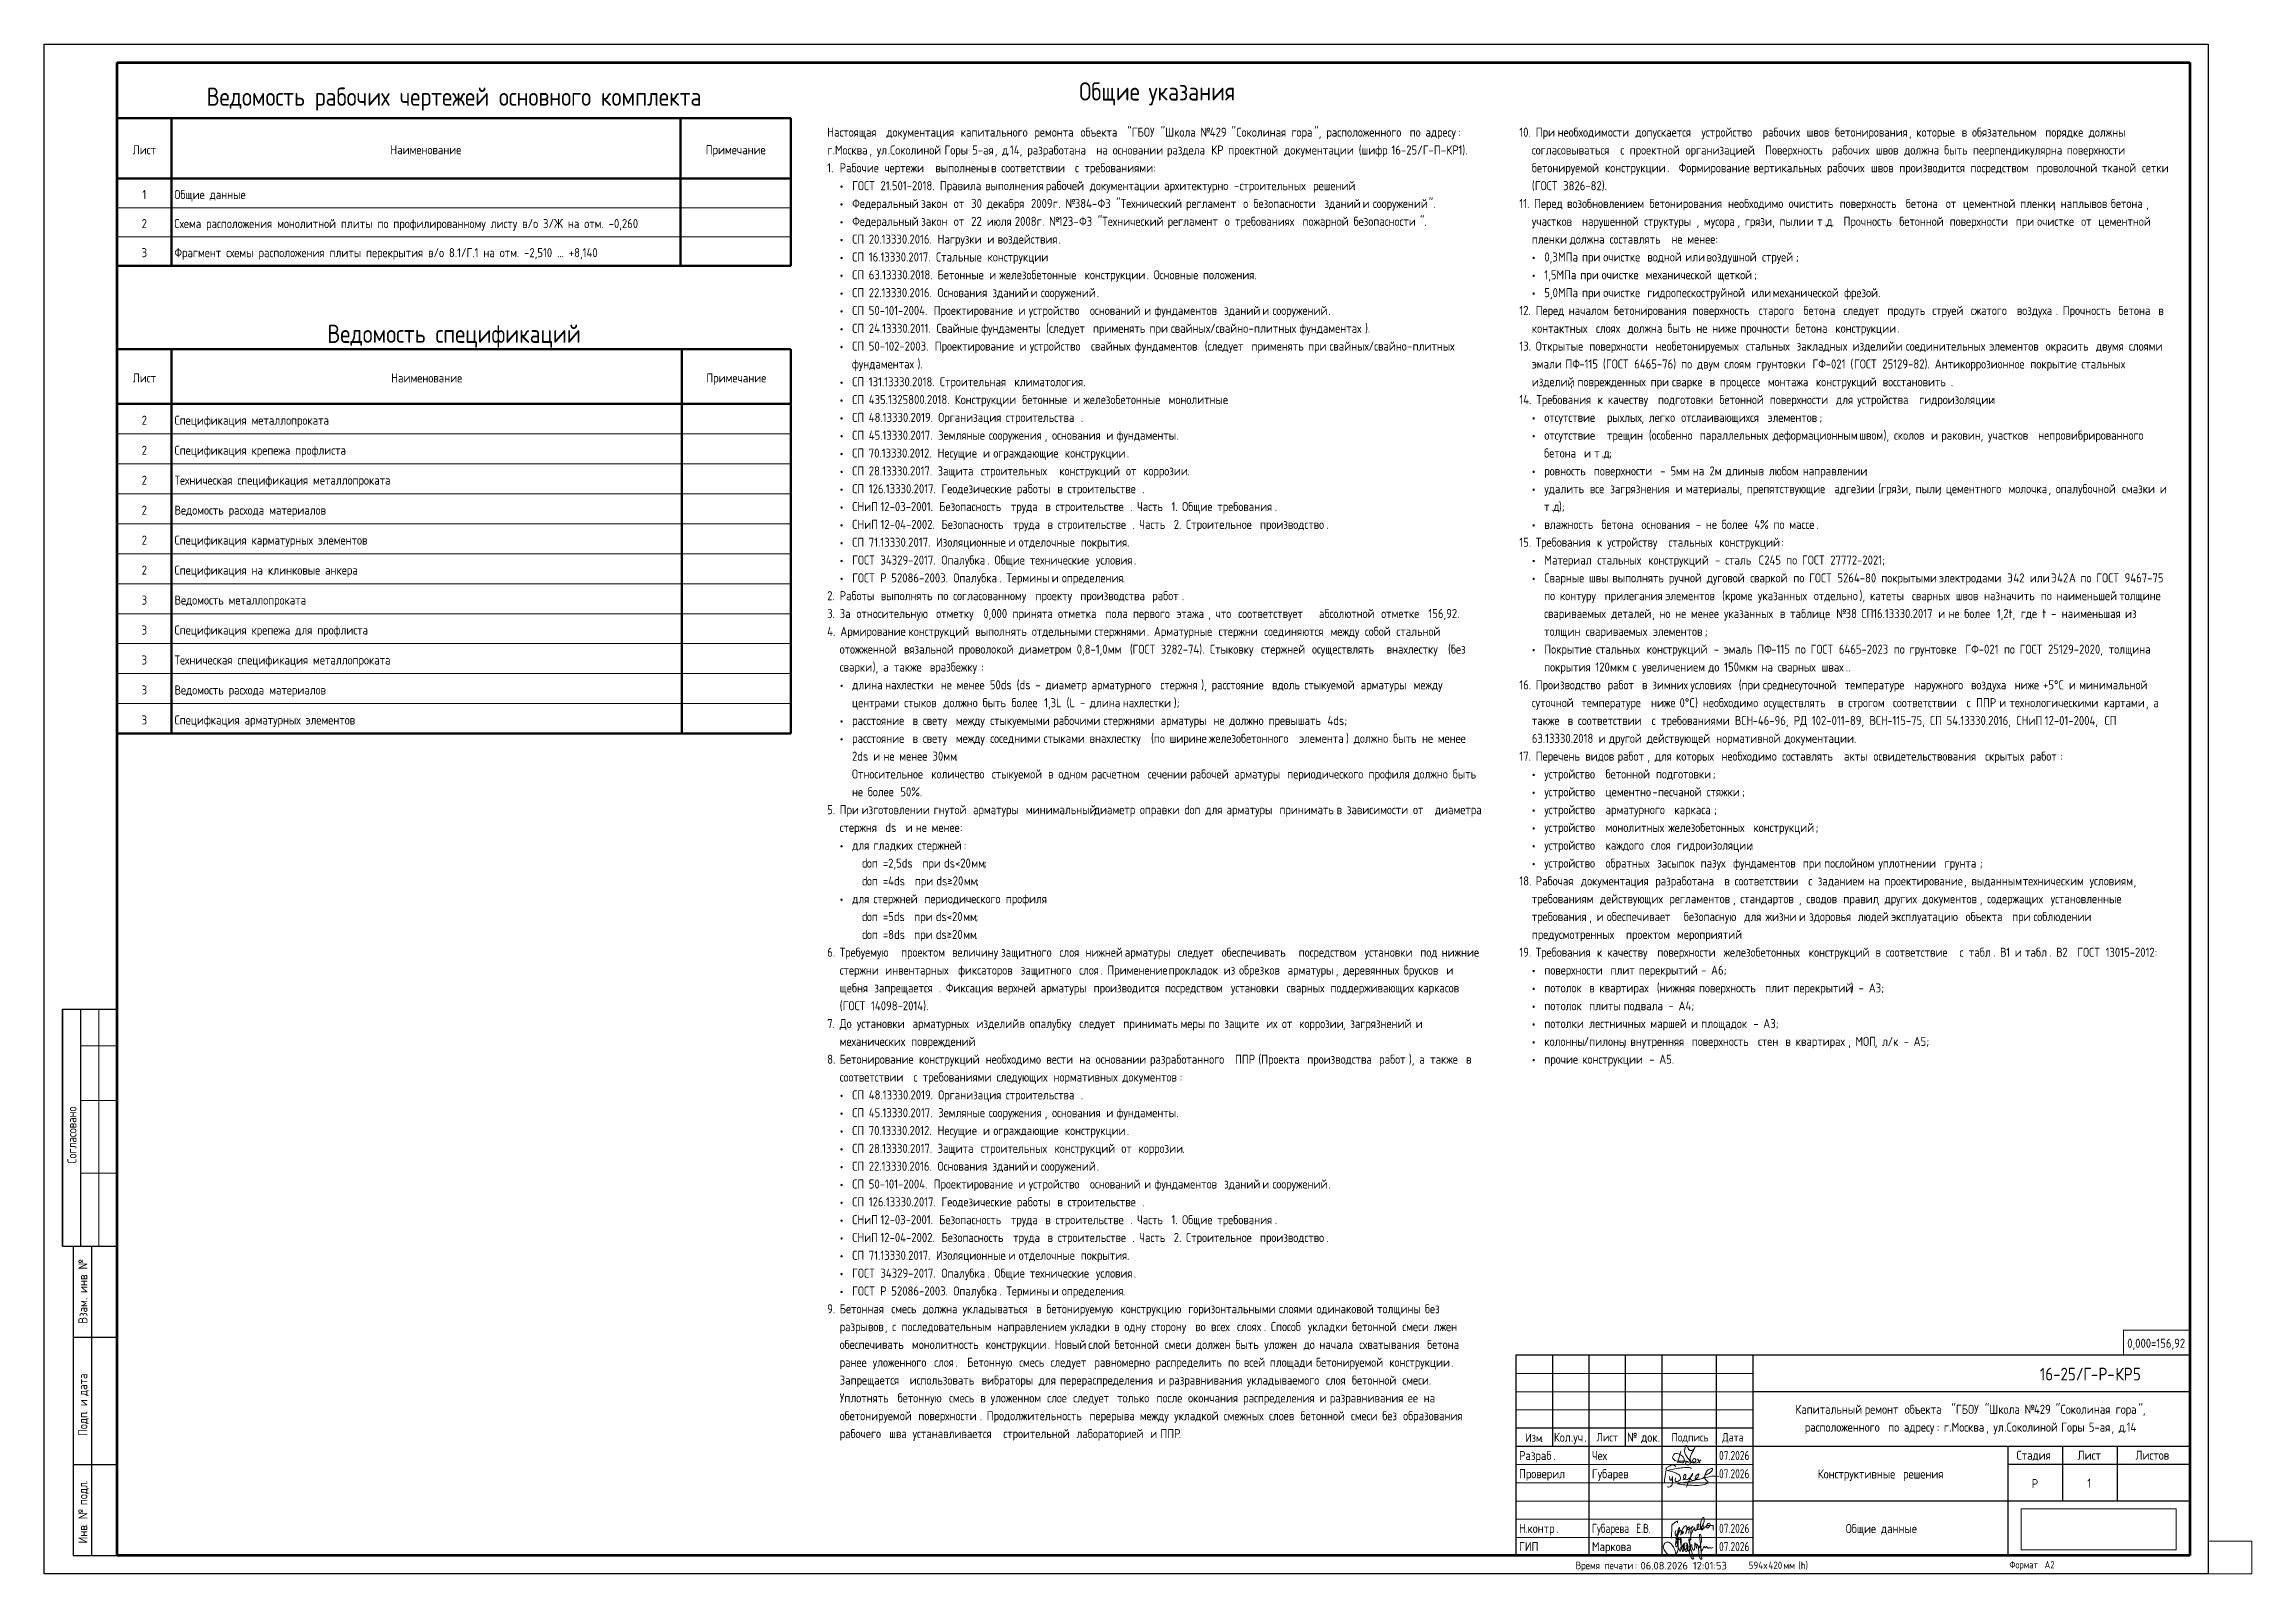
# Paper-space layout 'Layout1' of a CAD drawing. Header units: millimetres. Extents: x -594 to 12, y 0 to 420.
import ezdxf

# ---------------------------------------------------------------- set-up
doc = ezdxf.new("R2010")
doc.units = ezdxf.units.MM
doc.layers.add('_NPLT_SIGN', color=5, linetype='Continuous', lineweight=9, plot=False)
for name, color, linetype, lineweight in [('AA_Linii', 7, 'Continuous', 50), ('AA_Vinoska', 7, 'Continuous', 9), ('Gen_Stamp', 7, 'Continuous', 9), ('Gen_Table', 7, 'Continuous', 9), ('Gen_Text', 7, 'Continuous', 9)]:
    doc.layers.add(name, color=color, linetype=linetype, lineweight=lineweight)
doc.styles.add('ISOCPEUR', font='isocpeur.ttf', dxfattribs={"width": 0.85, "height": 2.5})
doc.styles.add('ISOCPEUR_1', font='isocpeur.ttf', dxfattribs={"width": 0.85, "height": 2.3})
doc.styles.add('ISOCPEUR_2', font='isocpeur.ttf', dxfattribs={"width": 0.85, "height": 2})
doc.styles.add('ISOCPEUR_3', font='isocpeur.ttf', dxfattribs={"width": 0.85, "height": 2.1})
doc.styles.add('ISOCPEUR_4', font='isocpeur.ttf', dxfattribs={"width": 0.9, "height": 2})
doc.styles.add('ISOCPEUR_5', font='isocpeur.ttf', dxfattribs={"height": 2.1})
doc.styles.add('ISOCPEUR_6', font='isocpeur.ttf', dxfattribs={"width": 0.85, "height": 3.5})
doc.styles.add('ISOCPEUR_7', font='isocpeur.ttf', dxfattribs={"width": 0.75, "height": 2.5})
doc.styles.add('ISOCPEUR_8', font='isocpeur.ttf', dxfattribs={"width": 0.85, "height": 5})
doc.styles.add('ISOCPEUR_9', font='isocpeur.ttf', dxfattribs={"width": 0.85, "height": 2.5})
picture_1 = doc.add_image_def('image1.jpg', size_in_pixel=(1429, 378))

psp = doc.layouts.get("Layout1")

# ---------------------------------------------------------------- texts
at = {"layer": 'AA_Vinoska', "char_height": 2.5, "attachment_point": 1}
for s, insert, width, style in [('Разраб', (-189.15, 33.74), 11.5162, 'ISOCPEUR'), ('\\fISOCPEUR|b0|i0|c204|p34|;\\W.85;.', (-179.65, 33.74), 0.7496, 'ISOCPEUR'), ('Чех', (-169.15, 33.74), 5.724, 'ISOCPEUR'), ('07.2026', (-134.26, 33.74), 10.4019, 'ISOCPEUR_7'), ('Проверил', (-189.15, 28.74), 14.9234, 'ISOCPEUR'), ('Губарев', (-169.15, 28.74), 13.0835, 'ISOCPEUR'), ('07.2026', (-134.26, 28.74), 10.4019, 'ISOCPEUR_7'), ('\\fISOCPEUR|b0|i0|c204|p34|;\\W.85;Н', (-189.15, 13.74), 2.0443, 'ISOCPEUR'), ('контр', (-186.85, 13.74), 9.6764, 'ISOCPEUR'), ('Губарева', (-169.15, 13.74), 13.3481, 'ISOCPEUR_7'), ('\\fISOCPEUR|b0|i0|c204|p34|;\\W.75; ', (-158.14, 13.74), 1.3829, 'ISOCPEUR_7'), ('\\fISOCPEUR|b0|i0|c204|p34|;\\W.75;Е', (-157, 13.74), 1.6234, 'ISOCPEUR_7'), ('\\fISOCPEUR|b0|i0|c204|p34|;\\W.75;В', (-155.11, 13.74), 1.8038, 'ISOCPEUR_7'), ('07.2026', (-134.26, 13.74), 10.4019, 'ISOCPEUR_7'), ('ГИП', (-189.15, 8.74), 5.9285, 'ISOCPEUR'), ('\\fISOCPEUR|b0|i0|c204|p34|;\\W.85;.', (-187.47, 13.74), 0.7496, 'ISOCPEUR'), ('\\fISOCPEUR|b0|i0|c204|p34|;\\W.85;.', (-178.86, 13.74), 0.7496, 'ISOCPEUR'), ('Маркова', (-169.15, 8.74), 13.765, 'ISOCPEUR'), ('\\fISOCPEUR|b0|i0|c204|p34|;\\W.75;.', (-155.66, 13.74), 0.6614, 'ISOCPEUR_7'), ('\\fISOCPEUR|b0|i0|c204|p34|;\\W.75;.', (-153.62, 13.74), 0.6614, 'ISOCPEUR_7'), ('07.2026', (-134.26, 8.74), 10.4019, 'ISOCPEUR_7')]:
    psp.add_mtext(s, dxfattribs=dict(at, insert=insert, width=width, style=style))
at = {"layer": 'Gen_Stamp', "attachment_point": 1}
for s, insert, char_height, width, style in [('0,000=156,92', (-22.2, 64.57), 2.5, 19.6253, 'ISOCPEUR'), ('16-25/', (-46.18, 56.59), 3.5, 14.4464, 'ISOCPEUR_6'), ('\\fISOCPEUR|b0|i0|c204|p34|;\\W.85;Г', (-34.26, 56.59), 3.5, 2.5213, 'ISOCPEUR_6'), ('\\fISOCPEUR|b0|i0|c204|p34|;\\W.85;-', (-32.18, 56.59), 3.5, 2.5213, 'ISOCPEUR_6'), ('\\fISOCPEUR|b0|i0|c204|p34|;\\W.85;Р', (-30.1, 56.59), 3.5, 2.9302, 'ISOCPEUR_6'), ('\\fISOCPEUR|b0|i0|c204|p34|;\\W.85;-', (-27.68, 56.59), 3.5, 2.5213, 'ISOCPEUR_6'), ('КР', (-25.45, 56.59), 3.5, 5.8603, 'ISOCPEUR_6'), ('\\fISOCPEUR|b0|i0|c204|p34|;\\W.85;5', (-20.62, 56.59), 3.5, 2.5213, 'ISOCPEUR_6'), ('Капитальный', (-113.31, 46.43), 2.5, 21.5333, 'ISOCPEUR'), ('\\fISOCPEUR|b0|i0|c204|p34|;\\W.85; ', (-95.54, 46.43), 2.5, 1.5673, 'ISOCPEUR'), ('ремонт', (-94.25, 46.43), 2.5, 11.7207, 'ISOCPEUR'), ('\\fISOCPEUR|b0|i0|c204|p34|;\\W.85; ', (-84.57, 46.43), 2.5, 1.5673, 'ISOCPEUR'), ('объекта', (-83.28, 46.43), 2.5, 13.9013, 'ISOCPEUR'), (' "', (-71.81, 46.43), 2.5, 3.1346, 'ISOCPEUR'), ('ГБОУ', (-69.23, 46.43), 2.5, 7.9728, 'ISOCPEUR'), (' "', (-62.65, 46.43), 2.5, 3.1346, 'ISOCPEUR'), ('Школа', (-60.06, 46.43), 2.5, 10.1534, 'ISOCPEUR'), ('\\fISOCPEUR|b0|i0|c204|p34|;\\W.85; ', (-51.68, 46.43), 2.5, 1.5673, 'ISOCPEUR'), ('\\fISOCPEUR|b0|i0|c204|p34|;\\W.85;№', (-50.39, 46.43), 2.5, 3.1346, 'ISOCPEUR'), ('429 "', (-47.8, 46.43), 2.5, 8.8586, 'ISOCPEUR'), ('Соколиная', (-40.5, 46.43), 2.5, 16.7633, 'ISOCPEUR'), ('\\fISOCPEUR|b0|i0|c204|p34|;\\W.85; ', (-26.66, 46.43), 2.5, 1.5673, 'ISOCPEUR'), ('гора', (-25.37, 46.43), 2.5, 7.5639, 'ISOCPEUR'), ('",', (-19.13, 46.43), 2.5, 2.4532, 'ISOCPEUR'), ('расположенного', (-110.72, 41.53), 2.5, 26.1671, 'ISOCPEUR'), ('\\fISOCPEUR|b0|i0|c204|p34|;\\W.85; ', (-89.13, 41.53), 2.5, 1.5673, 'ISOCPEUR'), ('по', (-87.84, 41.53), 2.5, 3.6797, 'ISOCPEUR'), ('\\fISOCPEUR|b0|i0|c204|p34|;\\W.85; ', (-84.8, 41.53), 2.5, 1.5673, 'ISOCPEUR'), ('адресу', (-83.51, 41.53), 2.5, 10.9711, 'ISOCPEUR'), (': ', (-74.45, 41.53), 2.5, 2.3169, 'ISOCPEUR'), ('\\fISOCPEUR|b0|i0|c204|p34|;\\W.85;г', (-72.54, 41.53), 2.5, 1.8399, 'ISOCPEUR'), ('\\fISOCPEUR|b0|i0|c204|p34|;\\W.85;.', (-71.02, 41.53), 2.5, 0.7496, 'ISOCPEUR'), ('Москва', (-70.41, 41.53), 2.5, 11.4481, 'ISOCPEUR'), (', ', (-60.96, 41.53), 2.5, 2.4532, 'ISOCPEUR'), ('ул', (-58.94, 41.53), 2.5, 3.6797, 'ISOCPEUR'), ('\\fISOCPEUR|b0|i0|c204|p34|;\\W.85;.', (-55.9, 41.53), 2.5, 0.7496, 'ISOCPEUR'), ('Соколиной', (-55.28, 41.53), 2.5, 16.5589, 'ISOCPEUR'), ('\\fISOCPEUR|b0|i0|c204|p34|;\\W.85; ', (-41.62, 41.53), 2.5, 1.5673, 'ISOCPEUR'), ('Горы', (-40.33, 41.53), 2.5, 7.5639, 'ISOCPEUR'), (' 5-', (-34.09, 41.53), 2.5, 5.247, 'ISOCPEUR'), ('ая', (-29.76, 41.53), 2.5, 3.8842, 'ISOCPEUR'), (', ', (-26.55, 41.53), 2.5, 2.4532, 'ISOCPEUR'), ('\\fISOCPEUR|b0|i0|c204|p34|;\\W.85;д', (-24.53, 41.53), 2.5, 1.8399, 'ISOCPEUR'), ('.14', (-23.01, 41.53), 2.5, 4.0886, 'ISOCPEUR'), ('Конструктивные', (-107.15, 28.68), 2.5, 26.8485, 'ISOCPEUR'), ('\\fISOCPEUR|b0|i0|c204|p34|;\\W.85; ', (-85, 28.68), 2.5, 1.5673, 'ISOCPEUR'), ('решения', (-83.71, 28.68), 2.5, 13.3561, 'ISOCPEUR'), ('\\fISOCPEUR|b0|i0|c204|p34|;\\W.85;1', (-33.17, 26.12), 2.5, 1.2947, 'ISOCPEUR'), ('Общие', (-99.48, 13.68), 2.5, 10.1534, 'ISOCPEUR'), ('\\fISOCPEUR|b0|i0|c204|p34|;\\W.85; ', (-91.1, 13.68), 2.5, 1.5673, 'ISOCPEUR'), ('данные', (-89.81, 13.68), 2.5, 11.4481, 'ISOCPEUR')]:
    psp.add_mtext(s, dxfattribs=dict(at, insert=insert, char_height=char_height, width=width, style=style))
at = {"layer": 'Gen_Stamp', "insert": (-155.83, 3.3), "char_height": 2.1, "width": 28.1103, "attachment_point": 1, "line_spacing_factor": 1.149209, "style": 'ISOCPEUR_5'}
psp.add_mtext('06.08.2026 12:01:53', dxfattribs=at)
at = {"layer": 'Gen_Table', "line_spacing_factor": 1.149209}
for s, insert, char_height, width, attachment_point, style in [('Ведомость рабочих чертежей основного комплекта', (-481.5, 408.07), 5, 165.4017, 2, 'ISOCPEUR_8'), ('Лист', (-566.5, 392.25), 2.5, 7.5291, 2, 'ISOCPEUR'), ('Наименование', (-489.24, 392.25), 2.5, 22.1093, 2, 'ISOCPEUR'), ('Примечание', (-404.18, 392.25), 2.5, 18.3448, 2, 'ISOCPEUR'), ('\\fISOCPEUR|b0|i0|c204|p34|;\\W.85;1', (-566.5, 379.95), 2.5, 1.2549, 2, 'ISOCPEUR'), ('Общие данные', (-558.25, 379.95), 2.5, 22.3483, 1, 'ISOCPEUR'), ('\\fISOCPEUR|b0|i0|c204|p34|;\\W.85;2', (-566.5, 371.98), 2.5, 1.7628, 2, 'ISOCPEUR'), ('Схема расположения монолитной плиты по профилированному листу в/о 3/Ж на отм. -0,260', (-558.25, 371.98), 2.5, 148.6105, 1, 'ISOCPEUR'), ('\\fISOCPEUR|b0|i0|c204|p34|;\\W.85;3', (-566.5, 364), 2.5, 1.7628, 2, 'ISOCPEUR'), ('Фрагмент схемы расположения плиты перекрытия в/о 8.1/Г.1 на отм. -2,510 ... +8,140', (-558.25, 364), 2.5, 136.8089, 1, 'ISOCPEUR'), ('Ведомость спецификаций', (-481.5, 342.98), 5, 80.3704, 2, 'ISOCPEUR_8'), ('Лист', (-566.5, 329.61), 2.5, 7.5291, 2, 'ISOCPEUR'), ('Наименование', (-489, 329.61), 2.5, 22.1093, 2, 'ISOCPEUR'), ('Примечание', (-404, 329.61), 2.5, 18.3448, 2, 'ISOCPEUR'), ('\\fISOCPEUR|b0|i0|c204|p34|;\\W.85;2', (-566.5, 317.99), 2.5, 1.7628, 2, 'ISOCPEUR'), ('Спецификация металлопроката', (-558.21, 317.99), 2.5, 50.5228, 1, 'ISOCPEUR'), ('\\fISOCPEUR|b0|i0|c204|p34|;\\W.85;2', (-566.5, 309.76), 2.5, 1.7628, 2, 'ISOCPEUR'), ('Спецификация крепежа профлиста', (-558.21, 309.76), 2.5, 55.3032, 1, 'ISOCPEUR'), ('\\fISOCPEUR|b0|i0|c204|p34|;\\W.85;2', (-566.5, 301.53), 2.5, 1.7628, 2, 'ISOCPEUR'), ('Техническая спецификация металлопроката', (-558.21, 301.53), 2.5, 71.3474, 1, 'ISOCPEUR'), ('\\fISOCPEUR|b0|i0|c204|p34|;\\W.85;2', (-566.5, 293.3), 2.5, 1.7628, 2, 'ISOCPEUR'), ('Ведомость расхода материалов', (-558.21, 293.3), 2.5, 50.971, 1, 'ISOCPEUR'), ('\\fISOCPEUR|b0|i0|c204|p34|;\\W.85;2', (-566.5, 285.07), 2.5, 1.7628, 2, 'ISOCPEUR'), ('Спецификация карматурных элементов', (-558.21, 285.07), 2.5, 62.8323, 1, 'ISOCPEUR'), ('\\fISOCPEUR|b0|i0|c204|p34|;\\W.85;2', (-566.5, 276.84), 2.5, 1.7628, 2, 'ISOCPEUR'), ('Спецификация на клинковые анкера', (-558.21, 276.84), 2.5, 57.783, 1, 'ISOCPEUR'), ('\\fISOCPEUR|b0|i0|c204|p34|;\\W.85;3', (-566.5, 268.61), 2.5, 1.7628, 2, 'ISOCPEUR'), ('Ведомость металлопроката', (-558.21, 268.61), 2.5, 44.7266, 1, 'ISOCPEUR'), ('\\fISOCPEUR|b0|i0|c204|p34|;\\W.85;3', (-566.5, 260.39), 2.5, 1.7628, 2, 'ISOCPEUR'), ('Спецификация крепежа для профлиста', (-558.21, 260.39), 2.5, 62.0854, 1, 'ISOCPEUR'), ('\\fISOCPEUR|b0|i0|c204|p34|;\\W.85;3', (-566.5, 252.16), 2.5, 1.7628, 2, 'ISOCPEUR'), ('Техническая спецификация металлопроката', (-558.21, 252.16), 2.5, 71.3474, 1, 'ISOCPEUR'), ('\\fISOCPEUR|b0|i0|c204|p34|;\\W.85;3', (-566.5, 243.93), 2.5, 1.7628, 2, 'ISOCPEUR'), ('Ведомость расхода материалов', (-558.21, 243.93), 2.5, 50.971, 1, 'ISOCPEUR'), ('\\fISOCPEUR|b0|i0|c204|p34|;\\W.85;3', (-566.5, 235.7), 2.5, 1.7628, 2, 'ISOCPEUR'), ('Специфкация арматурных элементов', (-558.21, 235.7), 2.5, 59.3068, 1, 'ISOCPEUR')]:
    psp.add_mtext(s, dxfattribs=dict(at, insert=insert, char_height=char_height, width=width, attachment_point=attachment_point, style=style))
at = {"layer": 'Gen_Text', "attachment_point": 1}
for s, insert, char_height, width, style in [('Общие', (-309.9, 409.52), 5, 20.0342, 'ISOCPEUR_8'), ('\\fISOCPEUR|b0|i0|c204|p34|;\\W.85; ', (-293.37, 409.52), 5, 3.0665, 'ISOCPEUR_8'), ('указания', (-290.84, 409.52), 5, 29.5743, 'ISOCPEUR_8'), ('\\fISOCPEUR|b0|i0|c204|p34|;\\W.85; ', (-266.43, 409.52), 5, 1.5673, 'ISOCPEUR_8'), ('Настоящая', (-379.06, 397.08), 2.5, 18.1262, 'ISOCPEUR'), ('\\fISOCPEUR|b0|i0|c204|p34|;\\W.85; ', (-364.11, 397.08), 2.5, 1.5673, 'ISOCPEUR'), ('документация', (-362.81, 397.08), 2.5, 23.1688, 'ISOCPEUR'), ('\\fISOCPEUR|b0|i0|c204|p34|;\\W.85; ', (-343.7, 397.08), 2.5, 1.5673, 'ISOCPEUR'), ('капитального', (-342.4, 397.08), 2.5, 22.9643, 'ISOCPEUR'), ('\\fISOCPEUR|b0|i0|c204|p34|;\\W.85; ', (-323.46, 397.08), 2.5, 1.5673, 'ISOCPEUR'), ('ремонта', (-322.16, 397.08), 2.5, 13.765, 'ISOCPEUR'), ('\\fISOCPEUR|b0|i0|c204|p34|;\\W.85; ', (-310.81, 397.08), 2.5, 1.5673, 'ISOCPEUR'), ('объекта', (-309.51, 397.08), 2.5, 13.9013, 'ISOCPEUR'), (' "', (-298.04, 397.08), 2.5, 3.1346, 'ISOCPEUR'), ('ГБОУ', (-295.46, 397.08), 2.5, 7.9728, 'ISOCPEUR'), (' "', (-288.88, 397.08), 2.5, 3.1346, 'ISOCPEUR'), ('Школа', (-286.29, 397.08), 2.5, 10.1534, 'ISOCPEUR'), ('\\fISOCPEUR|b0|i0|c204|p34|;\\W.85; ', (-277.92, 397.08), 2.5, 1.5673, 'ISOCPEUR'), ('\\fISOCPEUR|b0|i0|c204|p34|;\\W.85;№', (-276.62, 397.08), 2.5, 3.1346, 'ISOCPEUR'), ('429 "', (-274.04, 397.08), 2.5, 8.8586, 'ISOCPEUR'), ('Соколиная', (-266.73, 397.08), 2.5, 16.7633, 'ISOCPEUR'), ('\\fISOCPEUR|b0|i0|c204|p34|;\\W.85; ', (-252.9, 397.08), 2.5, 1.5673, 'ISOCPEUR'), ('гора', (-251.6, 397.08), 2.5, 7.5639, 'ISOCPEUR'), ('", ', (-245.36, 397.08), 2.5, 4.0205, 'ISOCPEUR'), ('расположенного', (-242.04, 397.08), 2.5, 26.1671, 'ISOCPEUR'), ('\\fISOCPEUR|b0|i0|c204|p34|;\\W.85; ', (-220.45, 397.08), 2.5, 1.5673, 'ISOCPEUR'), ('по', (-219.16, 397.08), 2.5, 3.6797, 'ISOCPEUR'), ('\\fISOCPEUR|b0|i0|c204|p34|;\\W.85; ', (-216.13, 397.08), 2.5, 1.5673, 'ISOCPEUR'), ('адресу', (-214.83, 397.08), 2.5, 10.9711, 'ISOCPEUR'), (': ', (-205.78, 397.08), 2.5, 2.3169, 'ISOCPEUR'), ('10.', (-189.07, 397.08), 2.5, 5.4523, 'ISOCPEUR'), ('При', (-184.57, 397.08), 2.5, 5.724, 'ISOCPEUR'), ('\\fISOCPEUR|b0|i0|c204|p34|;\\W.85; ', (-179.85, 397.08), 2.5, 1.5673, 'ISOCPEUR'), ('необходимости', (-178.56, 397.08), 2.5, 24.3272, 'ISOCPEUR'), ('\\fISOCPEUR|b0|i0|c204|p34|;\\W.85; ', (-158.49, 397.08), 2.5, 1.5673, 'ISOCPEUR'), ('допускается', (-157.19, 397.08), 2.5, 20.3749, 'ISOCPEUR'), ('\\fISOCPEUR|b0|i0|c204|p34|;\\W.85; ', (-140.38, 397.08), 2.5, 1.5673, 'ISOCPEUR'), ('устройство', (-139.09, 397.08), 2.5, 18.8076, 'ISOCPEUR'), ('\\fISOCPEUR|b0|i0|c204|p34|;\\W.85; ', (-123.57, 397.08), 2.5, 1.5673, 'ISOCPEUR'), ('рабочих', (-122.28, 397.08), 2.5, 13.0835, 'ISOCPEUR'), ('\\fISOCPEUR|b0|i0|c204|p34|;\\W.85; ', (-111.48, 397.08), 2.5, 1.5673, 'ISOCPEUR'), ('швов', (-110.19, 397.08), 2.5, 7.8365, 'ISOCPEUR'), ('\\fISOCPEUR|b0|i0|c204|p34|;\\W.85; ', (-103.72, 397.08), 2.5, 1.5673, 'ISOCPEUR'), ('бетонирования', (-102.43, 397.08), 2.5, 24.5998, 'ISOCPEUR'), (', ', (-82.13, 397.08), 2.5, 2.4532, 'ISOCPEUR'), ('которые', (-80.11, 397.08), 2.5, 13.5605, 'ISOCPEUR'), ('\\fISOCPEUR|b0|i0|c204|p34|;\\W.85; ', (-68.92, 397.08), 2.5, 1.5673, 'ISOCPEUR'), ('\\fISOCPEUR|b0|i0|c204|p34|;\\W.85;в', (-67.63, 397.08), 2.5, 1.8399, 'ISOCPEUR'), ('\\fISOCPEUR|b0|i0|c204|p34|;\\W.85; ', (-66.11, 397.08), 2.5, 1.5673, 'ISOCPEUR'), ('обязательном', (-64.82, 397.08), 2.5, 22.8281, 'ISOCPEUR'), ('\\fISOCPEUR|b0|i0|c204|p34|;\\W.85; ', (-45.98, 397.08), 2.5, 1.5673, 'ISOCPEUR'), ('порядке', (-44.69, 397.08), 2.5, 12.8791, 'ISOCPEUR'), ('\\fISOCPEUR|b0|i0|c204|p34|;\\W.85; ', (-34.06, 397.08), 2.5, 1.5673, 'ISOCPEUR'), ('должны', (-32.77, 397.08), 2.5, 11.7207, 'ISOCPEUR'), ('\\fISOCPEUR|b0|i0|c204|p34|;\\W.85; ', (-23.1, 397.08), 2.5, 1.5673, 'ISOCPEUR'), ('\\fISOCPEUR|b0|i0|c204|p34|;\\W.85;г', (-379.06, 392.18), 2.5, 1.8399, 'ISOCPEUR'), ('\\fISOCPEUR|b0|i0|c204|p34|;\\W.85;.', (-377.54, 392.18), 2.5, 0.7496, 'ISOCPEUR'), ('Москва', (-376.93, 392.18), 2.5, 11.4481, 'ISOCPEUR'), (', ', (-367.48, 392.18), 2.5, 2.4532, 'ISOCPEUR'), ('ул', (-365.46, 392.18), 2.5, 3.6797, 'ISOCPEUR'), ('\\fISOCPEUR|b0|i0|c204|p34|;\\W.85;.', (-362.42, 392.18), 2.5, 0.7496, 'ISOCPEUR'), ('Соколиной', (-361.8, 392.18), 2.5, 16.5589, 'ISOCPEUR'), ('\\fISOCPEUR|b0|i0|c204|p34|;\\W.85; ', (-348.14, 392.18), 2.5, 1.5673, 'ISOCPEUR'), ('Горы', (-346.85, 392.18), 2.5, 7.5639, 'ISOCPEUR'), (' 5-', (-340.6, 392.18), 2.5, 5.247, 'ISOCPEUR'), ('ая', (-336.28, 392.18), 2.5, 3.8842, 'ISOCPEUR'), (', ', (-333.07, 392.18), 2.5, 2.4532, 'ISOCPEUR'), ('\\fISOCPEUR|b0|i0|c204|p34|;\\W.85;д', (-331.05, 392.18), 2.5, 1.8399, 'ISOCPEUR'), ('.14, ', (-329.53, 392.18), 2.5, 6.5418, 'ISOCPEUR'), ('разработана', (-324.13, 392.18), 2.5, 21.397, 'ISOCPEUR'), ('\\fISOCPEUR|b0|i0|c204|p34|;\\W.85; ', (-306.48, 392.18), 2.5, 1.5673, 'ISOCPEUR'), ('на', (-305.18, 392.18), 2.5, 3.8842, 'ISOCPEUR'), ('\\fISOCPEUR|b0|i0|c204|p34|;\\W.85; ', (-301.98, 392.18), 2.5, 1.5673, 'ISOCPEUR'), ('основании', (-300.69, 392.18), 2.5, 16.4907, 'ISOCPEUR'), ('\\fISOCPEUR|b0|i0|c204|p34|;\\W.85; ', (-287.08, 392.18), 2.5, 1.5673, 'ISOCPEUR'), ('раздела', (-285.79, 392.18), 2.5, 13.1517, 'ISOCPEUR'), ('\\fISOCPEUR|b0|i0|c204|p34|;\\W.85; ', (-274.94, 392.18), 2.5, 1.5673, 'ISOCPEUR'), ('КР', (-273.64, 392.18), 2.5, 4.0886, 'ISOCPEUR'), ('\\fISOCPEUR|b0|i0|c204|p34|;\\W.85; ', (-270.27, 392.18), 2.5, 1.5673, 'ISOCPEUR'), ('проектной', (-268.98, 392.18), 2.5, 17.0359, 'ISOCPEUR'), ('\\fISOCPEUR|b0|i0|c204|p34|;\\W.85; ', (-254.92, 392.18), 2.5, 1.5673, 'ISOCPEUR'), ('документации', (-253.63, 392.18), 2.5, 23.1688, 'ISOCPEUR'), (' (', (-234.51, 392.18), 2.5, 2.5895, 'ISOCPEUR'), ('шифр', (-232.37, 392.18), 2.5, 8.3135, 'ISOCPEUR'), (' 16-25/', (-225.51, 392.18), 2.5, 12.0614, 'ISOCPEUR'), ('\\fISOCPEUR|b0|i0|c204|p34|;\\W.85;Г', (-215.56, 392.18), 2.5, 1.8399, 'ISOCPEUR'), ('\\fISOCPEUR|b0|i0|c204|p34|;\\W.85;-', (-214.04, 392.18), 2.5, 1.8399, 'ISOCPEUR'), ('П–КР', (-212.53, 392.18), 2.5, 8.1772, 'ISOCPEUR'), ('1).', (-205.78, 392.18), 2.5, 3.0665, 'ISOCPEUR'), ('согласовываться', (-185.64, 392.18), 2.5, 27.8707, 'ISOCPEUR'), ('\\fISOCPEUR|b0|i0|c204|p34|;\\W.85; ', (-162.65, 392.18), 2.5, 1.5673, 'ISOCPEUR'), ('\\fISOCPEUR|b0|i0|c204|p34|;\\W.85;с', (-161.35, 392.18), 2.5, 1.5673, 'ISOCPEUR'), ('\\fISOCPEUR|b0|i0|c204|p34|;\\W.85; ', (-160.06, 392.18), 2.5, 1.5673, 'ISOCPEUR'), ('проектной', (-158.77, 392.18), 2.5, 17.0359, 'ISOCPEUR'), ('\\fISOCPEUR|b0|i0|c204|p34|;\\W.85; ', (-144.71, 392.18), 2.5, 1.5673, 'ISOCPEUR'), ('организацией', (-143.42, 392.18), 2.5, 22.5555, 'ISOCPEUR'), ('.  ', (-124.81, 392.18), 2.5, 3.8842, 'ISOCPEUR'), ('Поверхность', (-121.6, 392.18), 2.5, 20.6475, 'ISOCPEUR'), ('\\fISOCPEUR|b0|i0|c204|p34|;\\W.85; ', (-104.57, 392.18), 2.5, 1.5673, 'ISOCPEUR'), ('рабочих', (-103.27, 392.18), 2.5, 13.0835, 'ISOCPEUR'), ('\\fISOCPEUR|b0|i0|c204|p34|;\\W.85; ', (-92.48, 392.18), 2.5, 1.5673, 'ISOCPEUR'), ('швов', (-91.19, 392.18), 2.5, 7.8365, 'ISOCPEUR'), ('\\fISOCPEUR|b0|i0|c204|p34|;\\W.85; ', (-84.72, 392.18), 2.5, 1.5673, 'ISOCPEUR'), ('должна', (-83.43, 392.18), 2.5, 11.7207, 'ISOCPEUR'), ('\\fISOCPEUR|b0|i0|c204|p34|;\\W.85; ', (-73.76, 392.18), 2.5, 1.5673, 'ISOCPEUR'), ('быть', (-72.46, 392.18), 2.5, 8.0409, 'ISOCPEUR'), ('\\fISOCPEUR|b0|i0|c204|p34|;\\W.85; ', (-65.83, 392.18), 2.5, 1.5673, 'ISOCPEUR'), ('пеерпендикулярна', (-64.53, 392.18), 2.5, 29.6424, 'ISOCPEUR'), ('\\fISOCPEUR|b0|i0|c204|p34|;\\W.85; ', (-40.08, 392.18), 2.5, 1.5673, 'ISOCPEUR'), ('поверхности', (-38.78, 392.18), 2.5, 20.443, 'ISOCPEUR'), ('\\fISOCPEUR|b0|i0|c204|p34|;\\W.85; ', (-21.92, 392.18), 2.5, 1.5673, 'ISOCPEUR'), ('1.', (-379.06, 387.29), 2.5, 4.1569, 'ISOCPEUR'), ('Рабочие', (-375.63, 387.29), 2.5, 13.288, 'ISOCPEUR'), ('ГОСТ', (-372.2, 382.39), 2.5, 7.7684, 'ISOCPEUR'), ('\\fISOCPEUR|b0|i0|c204|p34|;\\W.85; ', (-364.67, 387.29), 2.5, 1.5673, 'ISOCPEUR'), (' 21.501-2018. ', (-365.79, 382.39), 2.5, 21.397, 'ISOCPEUR'), ('чертежи', (-363.38, 387.29), 2.5, 13.8331, 'ISOCPEUR'), ('выполнены', (-349.38, 387.29), 2.5, 16.9677, 'ISOCPEUR'), ('Правила', (-348.14, 382.39), 2.5, 13.4924, 'ISOCPEUR'), ('\\fISOCPEUR|b0|i0|c204|p34|;\\W.85; ', (-337.01, 382.39), 2.5, 1.5673, 'ISOCPEUR'), ('\\fISOCPEUR|b0|i0|c204|p34|;\\W.85; ', (-335.38, 387.29), 2.5, 1.5673, 'ISOCPEUR'), ('\\fISOCPEUR|b0|i0|c204|p34|;\\W.85;в', (-334.08, 387.29), 2.5, 1.8399, 'ISOCPEUR'), ('\\fISOCPEUR|b0|i0|c204|p34|;\\W.85; ', (-332.56, 387.29), 2.5, 1.5673, 'ISOCPEUR'), ('соответствии', (-331.27, 387.29), 2.5, 22.9643, 'ISOCPEUR'), ('\\fISOCPEUR|b0|i0|c204|p34|;\\W.85; ', (-320.36, 382.39), 2.5, 1.5673, 'ISOCPEUR'), ('рабочей', (-319.07, 382.39), 2.5, 13.0835, 'ISOCPEUR'), ('\\fISOCPEUR|b0|i0|c204|p34|;\\W.85; ', (-312.32, 387.29), 2.5, 1.5673, 'ISOCPEUR'), ('\\fISOCPEUR|b0|i0|c204|p34|;\\W.85;с', (-311.03, 387.29), 2.5, 1.5673, 'ISOCPEUR'), ('\\fISOCPEUR|b0|i0|c204|p34|;\\W.85; ', (-309.74, 387.29), 2.5, 1.5673, 'ISOCPEUR'), ('требованиями', (-308.44, 387.29), 2.5, 22.9643, 'ISOCPEUR'), ('\\fISOCPEUR|b0|i0|c204|p34|;\\W.85; ', (-308.28, 382.39), 2.5, 1.5673, 'ISOCPEUR'), ('\\fISOCPEUR|b0|i0|c204|p34|;\\W.85;:', (-289.5, 387.29), 2.5, 0.7496, 'ISOCPEUR'), ('\\fISOCPEUR|b0|i0|c204|p34|;\\W.85; ', (-287.87, 382.39), 2.5, 1.5673, 'ISOCPEUR'), ('\\fISOCPEUR|b0|i0|c204|p34|;\\W.85; ', (-246.94, 382.39), 2.5, 1.5673, 'ISOCPEUR'), ('решений', (-245.64, 382.39), 2.5, 13.3561, 'ISOCPEUR'), ('бетонируемой', (-185.64, 387.29), 2.5, 22.7599, 'ISOCPEUR'), ('\\fISOCPEUR|b0|i0|c204|p34|;\\W.85;(', (-185.64, 382.39), 2.5, 1.0222, 'ISOCPEUR'), ('ГОСТ', (-184.8, 382.39), 2.5, 7.7684, 'ISOCPEUR'), (' 3826-82).', (-178.39, 382.39), 2.5, 16.2181, 'ISOCPEUR'), ('\\fISOCPEUR|b0|i0|c204|p34|;\\W.85; ', (-166.86, 387.29), 2.5, 1.5673, 'ISOCPEUR'), ('конструкции', (-165.57, 387.29), 2.5, 20.6475, 'ISOCPEUR'), ('.  ', (-148.53, 387.29), 2.5, 3.8842, 'ISOCPEUR'), ('Формирование', (-145.33, 387.29), 2.5, 23.2369, 'ISOCPEUR'), ('\\fISOCPEUR|b0|i0|c204|p34|;\\W.85; ', (-126.16, 387.29), 2.5, 1.5673, 'ISOCPEUR'), ('вертикальных', (-124.86, 387.29), 2.5, 22.9643, 'ISOCPEUR'), ('\\fISOCPEUR|b0|i0|c204|p34|;\\W.85; ', (-105.92, 387.29), 2.5, 1.5673, 'ISOCPEUR'), ('рабочих', (-104.62, 387.29), 2.5, 13.0835, 'ISOCPEUR'), ('\\fISOCPEUR|b0|i0|c204|p34|;\\W.85; ', (-93.83, 387.29), 2.5, 1.5673, 'ISOCPEUR'), ('швов', (-92.53, 387.29), 2.5, 7.8365, 'ISOCPEUR'), ('\\fISOCPEUR|b0|i0|c204|p34|;\\W.85; ', (-86.07, 387.29), 2.5, 1.5673, 'ISOCPEUR'), ('производится', (-84.78, 387.29), 2.5, 22.1466, 'ISOCPEUR'), ('\\fISOCPEUR|b0|i0|c204|p34|;\\W.85; ', (-66.5, 387.29), 2.5, 1.5673, 'ISOCPEUR'), ('посредством', (-65.21, 387.29), 2.5, 20.3749, 'ISOCPEUR'), ('\\fISOCPEUR|b0|i0|c204|p34|;\\W.85; ', (-48.4, 387.29), 2.5, 1.5673, 'ISOCPEUR'), ('проволочной', (-47.11, 387.29), 2.5, 20.2386, 'ISOCPEUR'), ('\\fISOCPEUR|b0|i0|c204|p34|;\\W.85; ', (-30.41, 387.29), 2.5, 1.5673, 'ISOCPEUR'), ('тканой', (-29.11, 387.29), 2.5, 11.7207, 'ISOCPEUR'), ('\\fISOCPEUR|b0|i0|c204|p34|;\\W.85; ', (-19.44, 387.29), 2.5, 1.5673, 'ISOCPEUR'), ('сетки', (-18.15, 387.29), 2.5, 9.4038, 'ISOCPEUR'), ('\\fISOCPEUR|b0|i0|c204|p34|;\\W.85; ', (-10.39, 387.29), 2.5, 0.4089, 'ISOCPEUR'), ('\\fISOCPEUR|b0|i0|c204|p34|;\\W.85;•', (-375.66, 382.39), 2.5, 4.1878, 'ISOCPEUR'), ('\\fISOCPEUR|b0|i0|c204|p34|;\\W.85;•', (-375.66, 377.5), 2.5, 4.1878, 'ISOCPEUR'), ('Федеральный', (-372.2, 377.5), 2.5, 21.397, 'ISOCPEUR'), ('\\fISOCPEUR|b0|i0|c204|p34|;\\W.85; ', (-354.55, 377.5), 2.5, 1.5673, 'ISOCPEUR'), ('закон', (-353.26, 377.5), 2.5, 9.2675, 'ISOCPEUR'), ('\\fISOCPEUR|b0|i0|c204|p34|;\\W.85; ', (-345.61, 377.5), 2.5, 1.5673, 'ISOCPEUR'), ('от', (-344.32, 377.5), 2.5, 4.1567, 'ISOCPEUR'), (' 30 ', (-340.89, 377.5), 2.5, 6.8143, 'ISOCPEUR'), ('выполнения', (-335.71, 382.39), 2.5, 18.6032, 'ISOCPEUR'), ('декабря', (-335.26, 377.5), 2.5, 13.0835, 'ISOCPEUR'), (' 2009', (-324.47, 377.5), 2.5, 8.9268, 'ISOCPEUR'), ('\\fISOCPEUR|b0|i0|c204|p34|;\\W.85;г', (-317.1, 377.5), 2.5, 1.8399, 'ISOCPEUR'), ('\\fISOCPEUR|b0|i0|c204|p34|;\\W.85;№', (-313.67, 377.5), 2.5, 3.1346, 'ISOCPEUR'), ('384-', (-311.09, 377.5), 2.5, 7.5639, 'ISOCPEUR'), ('документации', (-306.98, 382.39), 2.5, 23.1688, 'ISOCPEUR'), ('ФЗ', (-304.85, 377.5), 2.5, 4.5656, 'ISOCPEUR'), (' "', (-301.08, 377.5), 2.5, 3.1346, 'ISOCPEUR'), ('Технический', (-298.49, 377.5), 2.5, 20.1705, 'ISOCPEUR'), ('архитектурно', (-286.57, 382.39), 2.5, 23.2369, 'ISOCPEUR'), ('\\fISOCPEUR|b0|i0|c204|p34|;\\W.85; ', (-281.85, 377.5), 2.5, 1.5673, 'ISOCPEUR'), ('регламент', (-280.56, 377.5), 2.5, 17.4447, 'ISOCPEUR'), ('\\fISOCPEUR|b0|i0|c204|p34|;\\W.85;-', (-267.4, 382.39), 2.5, 1.8399, 'ISOCPEUR'), ('\\fISOCPEUR|b0|i0|c204|p34|;\\W.85; ', (-266.16, 377.5), 2.5, 1.5673, 'ISOCPEUR'), ('строительных', (-265.88, 382.39), 2.5, 22.9643, 'ISOCPEUR'), ('\\fISOCPEUR|b0|i0|c204|p34|;\\W.85;о', (-264.87, 377.5), 2.5, 1.8399, 'ISOCPEUR'), ('\\fISOCPEUR|b0|i0|c204|p34|;\\W.85; ', (-263.35, 377.5), 2.5, 1.5673, 'ISOCPEUR'), ('безопасности', (-262.06, 377.5), 2.5, 22.0785, 'ISOCPEUR'), ('\\fISOCPEUR|b0|i0|c204|p34|;\\W.85; ', (-243.84, 377.5), 2.5, 1.5673, 'ISOCPEUR'), ('зданий', (-242.55, 377.5), 2.5, 11.1074, 'ISOCPEUR'), ('\\fISOCPEUR|b0|i0|c204|p34|;\\W.85;.', (-234.62, 382.39), 2.5, 0.7496, 'ISOCPEUR'), ('\\fISOCPEUR|b0|i0|c204|p34|;\\W.85; ', (-233.39, 377.5), 2.5, 1.5673, 'ISOCPEUR'), ('\\fISOCPEUR|b0|i0|c204|p34|;\\W.85;и', (-232.09, 377.5), 2.5, 1.8399, 'ISOCPEUR'), ('\\fISOCPEUR|b0|i0|c204|p34|;\\W.85; ', (-230.57, 377.5), 2.5, 1.5673, 'ISOCPEUR'), ('сооружений', (-229.28, 377.5), 2.5, 18.6032, 'ISOCPEUR'), ('".', (-213.93, 377.5), 2.5, 2.3169, 'ISOCPEUR'), ('11.', (-189.07, 377.5), 2.5, 4.9063, 'ISOCPEUR'), ('Перед', (-185.02, 377.5), 2.5, 9.4038, 'ISOCPEUR'), ('\\fISOCPEUR|b0|i0|c204|p34|;\\W.85; ', (-177.26, 377.5), 2.5, 1.5673, 'ISOCPEUR'), ('возобновлением', (-175.97, 377.5), 2.5, 25.8264, 'ISOCPEUR'), ('\\fISOCPEUR|b0|i0|c204|p34|;\\W.85; ', (-154.66, 377.5), 2.5, 1.5673, 'ISOCPEUR'), ('бетонирования', (-153.37, 377.5), 2.5, 24.5998, 'ISOCPEUR'), ('\\fISOCPEUR|b0|i0|c204|p34|;\\W.85; ', (-133.07, 377.5), 2.5, 1.5673, 'ISOCPEUR'), ('необходимо', (-131.78, 377.5), 2.5, 18.6032, 'ISOCPEUR'), ('\\fISOCPEUR|b0|i0|c204|p34|;\\W.85; ', (-116.43, 377.5), 2.5, 1.5673, 'ISOCPEUR'), ('очи', (-115.14, 377.5), 2.5, 5.5196, 'ISOCPEUR'), ('\\fISOCPEUR|b0|i0|c204|p34|;\\W.85;c', (-110.58, 377.5), 2.5, 1.5673, 'ISOCPEUR'), ('тить', (-109.29, 377.5), 2.5, 8.3135, 'ISOCPEUR'), ('\\fISOCPEUR|b0|i0|c204|p34|;\\W.85; ', (-102.43, 377.5), 2.5, 1.5673, 'ISOCPEUR'), ('поверхность', (-101.14, 377.5), 2.5, 20.443, 'ISOCPEUR'), ('\\fISOCPEUR|b0|i0|c204|p34|;\\W.85; ', (-84.27, 377.5), 2.5, 1.5673, 'ISOCPEUR'), ('бетона', (-82.98, 377.5), 2.5, 11.7207, 'ISOCPEUR'), ('\\fISOCPEUR|b0|i0|c204|p34|;\\W.85; ', (-73.31, 377.5), 2.5, 1.5673, 'ISOCPEUR'), ('от', (-72.01, 377.5), 2.5, 4.1567, 'ISOCPEUR'), ('\\fISOCPEUR|b0|i0|c204|p34|;\\W.85; ', (-68.58, 377.5), 2.5, 1.5673, 'ISOCPEUR'), ('цементной', (-67.29, 377.5), 2.5, 17.4447, 'ISOCPEUR'), ('\\fISOCPEUR|b0|i0|c204|p34|;\\W.85; ', (-52.9, 377.5), 2.5, 1.5673, 'ISOCPEUR'), ('пленки', (-51.6, 377.5), 2.5, 11.0392, 'ISOCPEUR'), ('наплывов', (-40.47, 377.5), 2.5, 15.1278, 'ISOCPEUR'), ('\\fISOCPEUR|b0|i0|c204|p34|;\\W.85; ', (-27.99, 377.5), 2.5, 1.5673, 'ISOCPEUR'), ('бетона', (-26.7, 377.5), 2.5, 11.7207, 'ISOCPEUR'), ('\\fISOCPEUR|b0|i0|c204|p34|;\\W.85;•', (-375.66, 372.6), 2.5, 4.1878, 'ISOCPEUR'), ('Федеральный', (-372.2, 372.6), 2.5, 21.397, 'ISOCPEUR'), ('\\fISOCPEUR|b0|i0|c204|p34|;\\W.85; ', (-354.55, 372.6), 2.5, 1.5673, 'ISOCPEUR'), ('закон', (-353.26, 372.6), 2.5, 9.2675, 'ISOCPEUR'), ('\\fISOCPEUR|b0|i0|c204|p34|;\\W.85; ', (-345.61, 372.6), 2.5, 1.5673, 'ISOCPEUR'), ('от', (-344.32, 372.6), 2.5, 4.1567, 'ISOCPEUR'), (' 22 ', (-340.89, 372.6), 2.5, 6.8143, 'ISOCPEUR'), ('июля', (-335.26, 372.6), 2.5, 7.7002, 'ISOCPEUR'), (' 2008', (-328.91, 372.6), 2.5, 8.9268, 'ISOCPEUR'), ('\\fISOCPEUR|b0|i0|c204|p34|;\\W.85;г', (-321.54, 372.6), 2.5, 1.8399, 'ISOCPEUR'), ('. ', (-320.03, 372.6), 2.5, 2.3169, 'ISOCPEUR'), ('\\fISOCPEUR|b0|i0|c204|p34|;\\W.85;№', (-318.12, 372.6), 2.5, 3.1346, 'ISOCPEUR'), ('123-', (-315.53, 372.6), 2.5, 6.8143, 'ISOCPEUR'), ('. ', (-315.59, 377.5), 2.5, 2.3169, 'ISOCPEUR'), ('ФЗ', (-309.91, 372.6), 2.5, 4.5656, 'ISOCPEUR'), (' "', (-306.14, 372.6), 2.5, 3.1346, 'ISOCPEUR'), ('Технический', (-303.55, 372.6), 2.5, 20.1705, 'ISOCPEUR'), ('\\fISOCPEUR|b0|i0|c204|p34|;\\W.85; ', (-286.91, 372.6), 2.5, 1.5673, 'ISOCPEUR'), ('регламент', (-285.62, 372.6), 2.5, 17.4447, 'ISOCPEUR'), ('\\fISOCPEUR|b0|i0|c204|p34|;\\W.85; ', (-271.22, 372.6), 2.5, 1.5673, 'ISOCPEUR'), ('\\fISOCPEUR|b0|i0|c204|p34|;\\W.85;о', (-269.93, 372.6), 2.5, 1.8399, 'ISOCPEUR'), ('\\fISOCPEUR|b0|i0|c204|p34|;\\W.85; ', (-268.41, 372.6), 2.5, 1.5673, 'ISOCPEUR'), ('требованиях', (-267.12, 372.6), 2.5, 20.92, 'ISOCPEUR'), ('\\fISOCPEUR|b0|i0|c204|p34|;\\W.85; ', (-249.86, 372.6), 2.5, 1.5673, 'ISOCPEUR'), ('пожарной', (-248.57, 372.6), 2.5, 15.4004, 'ISOCPEUR'), ('\\fISOCPEUR|b0|i0|c204|p34|;\\W.85; ', (-235.86, 372.6), 2.5, 1.5673, 'ISOCPEUR'), ('безопасности', (-234.57, 372.6), 2.5, 22.0785, 'ISOCPEUR'), ('".     ', (-216.35, 372.6), 2.5, 10.1534, 'ISOCPEUR'), ('участков', (-185.64, 372.6), 2.5, 15.1278, 'ISOCPEUR'), ('\\fISOCPEUR|b0|i0|c204|p34|;\\W.85; ', (-173.16, 372.6), 2.5, 1.5673, 'ISOCPEUR'), ('нарушенной', (-171.87, 372.6), 2.5, 19.0802, 'ISOCPEUR'), ('\\fISOCPEUR|b0|i0|c204|p34|;\\W.85; ', (-156.12, 372.6), 2.5, 1.5673, 'ISOCPEUR'), ('структуры', (-154.83, 372.6), 2.5, 17.4447, 'ISOCPEUR'), (', ', (-140.44, 372.6), 2.5, 2.4532, 'ISOCPEUR'), ('мусора', (-138.41, 372.6), 2.5, 11.1755, 'ISOCPEUR'), (', ', (-129.19, 372.6), 2.5, 2.4532, 'ISOCPEUR'), ('грязи', (-127.17, 372.6), 2.5, 9.0631, 'ISOCPEUR'), (', ', (-119.69, 372.6), 2.5, 2.4532, 'ISOCPEUR'), ('пыли', (-117.67, 372.6), 2.5, 7.5639, 'ISOCPEUR'), ('\\fISOCPEUR|b0|i0|c204|p34|;\\W.85; ', (-111.43, 372.6), 2.5, 1.5673, 'ISOCPEUR'), ('\\fISOCPEUR|b0|i0|c204|p34|;\\W.85;и', (-110.13, 372.6), 2.5, 1.8399, 'ISOCPEUR'), ('\\fISOCPEUR|b0|i0|c204|p34|;\\W.85; ', (-108.61, 372.6), 2.5, 1.5673, 'ISOCPEUR'), ('\\fISOCPEUR|b0|i0|c204|p34|;\\W.85;т', (-107.32, 372.6), 2.5, 2.3169, 'ISOCPEUR'), ('\\fISOCPEUR|b0|i0|c204|p34|;\\W.85;.', (-105.41, 372.6), 2.5, 0.7496, 'ISOCPEUR'), ('\\fISOCPEUR|b0|i0|c204|p34|;\\W.85;д', (-104.79, 372.6), 2.5, 1.8399, 'ISOCPEUR'), ('.  ', (-103.27, 372.6), 2.5, 3.8842, 'ISOCPEUR'), ('Прочность', (-100.07, 372.6), 2.5, 16.9677, 'ISOCPEUR'), ('\\fISOCPEUR|b0|i0|c204|p34|;\\W.85; ', (-86.07, 372.6), 2.5, 1.5673, 'ISOCPEUR'), ('бетонной', (-84.78, 372.6), 2.5, 15.196, 'ISOCPEUR'), ('\\fISOCPEUR|b0|i0|c204|p34|;\\W.85; ', (-72.24, 372.6), 2.5, 1.5673, 'ISOCPEUR'), ('поверхности', (-70.94, 372.6), 2.5, 20.443, 'ISOCPEUR'), ('\\fISOCPEUR|b0|i0|c204|p34|;\\W.85; ', (-54.08, 372.6), 2.5, 1.5673, 'ISOCPEUR'), ('при', (-52.78, 372.6), 2.5, 5.5196, 'ISOCPEUR'), ('\\fISOCPEUR|b0|i0|c204|p34|;\\W.85; ', (-48.23, 372.6), 2.5, 1.5673, 'ISOCPEUR'), ('очистке', (-46.94, 372.6), 2.5, 13.0835, 'ISOCPEUR'), (', ', (-42.5, 377.5), 2.5, 2.4532, 'ISOCPEUR'), ('\\fISOCPEUR|b0|i0|c204|p34|;\\W.85; ', (-36.14, 372.6), 2.5, 1.5673, 'ISOCPEUR'), ('от', (-34.85, 372.6), 2.5, 4.1567, 'ISOCPEUR'), ('\\fISOCPEUR|b0|i0|c204|p34|;\\W.85; ', (-31.42, 372.6), 2.5, 1.5673, 'ISOCPEUR'), ('цементной', (-30.13, 372.6), 2.5, 17.4447, 'ISOCPEUR'), (', ', (-17.03, 377.5), 2.5, 2.4532, 'ISOCPEUR'), ('\\fISOCPEUR|b0|i0|c204|p34|;\\W.85; ', (-15.73, 372.6), 2.5, 1.5673, 'ISOCPEUR'), ('\\fISOCPEUR|b0|i0|c204|p34|;\\W.85;•', (-375.66, 367.71), 2.5, 4.1878, 'ISOCPEUR'), ('СП', (-372.2, 367.71), 2.5, 3.8842, 'ISOCPEUR'), (' 20.13330.2016. ', (-369, 367.71), 2.5, 24.5316, 'ISOCPEUR'), ('Нагрузки', (-348.76, 367.71), 2.5, 14.9916, 'ISOCPEUR'), ('\\fISOCPEUR|b0|i0|c204|p34|;\\W.85; ', (-336.39, 367.71), 2.5, 1.5673, 'ISOCPEUR'), ('\\fISOCPEUR|b0|i0|c204|p34|;\\W.85;и', (-335.09, 367.71), 2.5, 1.8399, 'ISOCPEUR'), ('\\fISOCPEUR|b0|i0|c204|p34|;\\W.85; ', (-333.58, 367.71), 2.5, 1.5673, 'ISOCPEUR'), ('воздействия', (-332.28, 367.71), 2.5, 20.3067, 'ISOCPEUR'), ('\\fISOCPEUR|b0|i0|c204|p34|;\\W.85;.', (-315.53, 367.71), 2.5, 0.7496, 'ISOCPEUR'), ('пленки', (-185.64, 367.71), 2.5, 11.0392, 'ISOCPEUR'), ('\\fISOCPEUR|b0|i0|c204|p34|;\\W.85; ', (-176.53, 367.71), 2.5, 1.5673, 'ISOCPEUR'), ('должна', (-175.24, 367.71), 2.5, 11.7207, 'ISOCPEUR'), ('\\fISOCPEUR|b0|i0|c204|p34|;\\W.85; ', (-165.57, 367.71), 2.5, 1.5673, 'ISOCPEUR'), ('составлять', (-164.28, 367.71), 2.5, 19.012, 'ISOCPEUR'), ('\\fISOCPEUR|b0|i0|c204|p34|;\\W.85; ', (-148.59, 367.71), 2.5, 1.5673, 'ISOCPEUR'), ('не', (-147.3, 367.71), 2.5, 3.6797, 'ISOCPEUR'), ('\\fISOCPEUR|b0|i0|c204|p34|;\\W.85; ', (-144.26, 367.71), 2.5, 1.5673, 'ISOCPEUR'), ('менее', (-142.97, 367.71), 2.5, 9.4038, 'ISOCPEUR'), ('\\fISOCPEUR|b0|i0|c204|p34|;\\W.85;:', (-135.21, 367.71), 2.5, 0.7496, 'ISOCPEUR'), ('\\fISOCPEUR|b0|i0|c204|p34|;\\W.85;•', (-375.66, 362.81), 2.5, 4.1878, 'ISOCPEUR'), ('СП', (-372.2, 362.81), 2.5, 3.8842, 'ISOCPEUR'), ('СП', (-372.2, 357.92), 2.5, 3.8842, 'ISOCPEUR'), (' 16.13330.2017. ', (-369, 362.81), 2.5, 23.9865, 'ISOCPEUR'), (' 63.13330.2018. ', (-369, 357.92), 2.5, 24.5316, 'ISOCPEUR'), ('Стальные', (-349.21, 362.81), 2.5, 15.6048, 'ISOCPEUR'), ('Бетонные', (-348.76, 357.92), 2.5, 15.6048, 'ISOCPEUR'), ('\\fISOCPEUR|b0|i0|c204|p34|;\\W.85; ', (-336.33, 362.81), 2.5, 1.5673, 'ISOCPEUR'), ('\\fISOCPEUR|b0|i0|c204|p34|;\\W.85; ', (-335.88, 357.92), 2.5, 1.5673, 'ISOCPEUR'), ('конструкции', (-335.04, 362.81), 2.5, 20.6475, 'ISOCPEUR'), ('\\fISOCPEUR|b0|i0|c204|p34|;\\W.85; ', (-333.07, 357.92), 2.5, 1.5673, 'ISOCPEUR'), ('железобетонные', (-331.78, 357.92), 2.5, 26.7804, 'ISOCPEUR'), ('\\fISOCPEUR|b0|i0|c204|p34|;\\W.85; ', (-309.68, 357.92), 2.5, 1.5673, 'ISOCPEUR'), ('Основные', (-289.44, 357.92), 2.5, 14.8553, 'ISOCPEUR'), ('\\fISOCPEUR|b0|i0|c204|p34|;\\W.85; ', (-277.18, 357.92), 2.5, 1.5673, 'ISOCPEUR'), ('\\fISOCPEUR|b0|i0|c204|p34|;\\W.85;•', (-185.67, 362.81), 2.5, 4.1878, 'ISOCPEUR'), ('1,5', (-182.21, 357.92), 2.5, 4.0205, 'ISOCPEUR'), ('0,3', (-182.21, 362.81), 2.5, 4.5656, 'ISOCPEUR'), ('МПа', (-178.89, 357.92), 2.5, 6.4055, 'ISOCPEUR'), ('МПа', (-178.44, 362.81), 2.5, 6.4055, 'ISOCPEUR'), ('\\fISOCPEUR|b0|i0|c204|p34|;\\W.85; ', (-173.61, 357.92), 2.5, 1.5673, 'ISOCPEUR'), ('\\fISOCPEUR|b0|i0|c204|p34|;\\W.85; ', (-173.16, 362.81), 2.5, 1.5673, 'ISOCPEUR'), ('при', (-171.87, 362.81), 2.5, 5.5196, 'ISOCPEUR'), ('\\fISOCPEUR|b0|i0|c204|p34|;\\W.85; ', (-167.76, 357.92), 2.5, 1.5673, 'ISOCPEUR'), ('\\fISOCPEUR|b0|i0|c204|p34|;\\W.85; ', (-167.31, 362.81), 2.5, 1.5673, 'ISOCPEUR'), ('очистке', (-166.02, 362.81), 2.5, 13.0835, 'ISOCPEUR'), ('\\fISOCPEUR|b0|i0|c204|p34|;\\W.85; ', (-155.67, 357.92), 2.5, 1.5673, 'ISOCPEUR'), ('\\fISOCPEUR|b0|i0|c204|p34|;\\W.85; ', (-155.22, 362.81), 2.5, 1.5673, 'ISOCPEUR'), ('механической', (-154.38, 357.92), 2.5, 22.2148, 'ISOCPEUR'), ('водной', (-153.93, 362.81), 2.5, 11.0392, 'ISOCPEUR'), ('\\fISOCPEUR|b0|i0|c204|p34|;\\W.85; ', (-144.82, 362.81), 2.5, 1.5673, 'ISOCPEUR'), ('или', (-143.53, 362.81), 2.5, 5.5196, 'ISOCPEUR'), ('\\fISOCPEUR|b0|i0|c204|p34|;\\W.85; ', (-138.98, 362.81), 2.5, 1.5673, 'ISOCPEUR'), ('воздушной', (-137.68, 362.81), 2.5, 16.8996, 'ISOCPEUR'), ('\\fISOCPEUR|b0|i0|c204|p34|;\\W.85; ', (-136.05, 357.92), 2.5, 1.5673, 'ISOCPEUR'), ('щеткой', (-134.76, 357.92), 2.5, 12.2658, 'ISOCPEUR'), ('\\fISOCPEUR|b0|i0|c204|p34|;\\W.85; ', (-123.74, 362.81), 2.5, 1.5673, 'ISOCPEUR'), ('струей', (-122.45, 362.81), 2.5, 11.2437, 'ISOCPEUR'), ('\\fISOCPEUR|b0|i0|c204|p34|;\\W.85;;', (-113.17, 362.81), 2.5, 0.8859, 'ISOCPEUR'), ('\\fISOCPEUR|b0|i0|c204|p34|;\\W.85;•', (-375.66, 357.92), 2.5, 4.1878, 'ISOCPEUR'), ('\\fISOCPEUR|b0|i0|c204|p34|;\\W.85;•', (-375.66, 353.02), 2.5, 4.1878, 'ISOCPEUR'), ('СП', (-372.2, 353.02), 2.5, 3.8842, 'ISOCPEUR'), (' 22.13330.2016. ', (-369, 353.02), 2.5, 24.5316, 'ISOCPEUR'), ('Основания', (-348.76, 353.02), 2.5, 16.6951, 'ISOCPEUR'), ('\\fISOCPEUR|b0|i0|c204|p34|;\\W.85; ', (-334.98, 353.02), 2.5, 1.5673, 'ISOCPEUR'), ('\\fISOCPEUR|b0|i0|c204|p34|;\\W.85;и', (-334.59, 357.92), 2.5, 1.8399, 'ISOCPEUR'), ('зданий', (-333.69, 353.02), 2.5, 11.1074, 'ISOCPEUR'), ('\\fISOCPEUR|b0|i0|c204|p34|;\\W.85; ', (-324.52, 353.02), 2.5, 1.5673, 'ISOCPEUR'), ('\\fISOCPEUR|b0|i0|c204|p34|;\\W.85;и', (-323.23, 353.02), 2.5, 1.8399, 'ISOCPEUR'), ('\\fISOCPEUR|b0|i0|c204|p34|;\\W.85; ', (-321.71, 353.02), 2.5, 1.5673, 'ISOCPEUR'), ('сооружений', (-320.42, 353.02), 2.5, 18.6032, 'ISOCPEUR'), ('конструкции', (-308.39, 357.92), 2.5, 20.6475, 'ISOCPEUR'), ('. ', (-291.35, 357.92), 2.5, 2.3169, 'ISOCPEUR'), ('положения', (-275.89, 357.92), 2.5, 17.0359, 'ISOCPEUR'), ('\\fISOCPEUR|b0|i0|c204|p34|;\\W.85;.', (-261.84, 357.92), 2.5, 0.7496, 'ISOCPEUR'), ('\\fISOCPEUR|b0|i0|c204|p34|;\\W.85;•', (-185.67, 357.92), 2.5, 4.1878, 'ISOCPEUR'), ('\\fISOCPEUR|b0|i0|c204|p34|;\\W.85;•', (-185.67, 353.02), 2.5, 4.1878, 'ISOCPEUR'), ('5,0', (-182.21, 353.02), 2.5, 4.5656, 'ISOCPEUR'), ('МПа', (-178.44, 353.02), 2.5, 6.4055, 'ISOCPEUR'), ('\\fISOCPEUR|b0|i0|c204|p34|;\\W.85; ', (-173.16, 353.02), 2.5, 1.5673, 'ISOCPEUR'), ('при', (-172.32, 357.92), 2.5, 5.5196, 'ISOCPEUR'), ('при', (-171.87, 353.02), 2.5, 5.5196, 'ISOCPEUR'), ('\\fISOCPEUR|b0|i0|c204|p34|;\\W.85; ', (-167.31, 353.02), 2.5, 1.5673, 'ISOCPEUR'), ('очистке', (-166.47, 357.92), 2.5, 13.0835, 'ISOCPEUR'), ('очистке', (-166.02, 353.02), 2.5, 13.0835, 'ISOCPEUR'), ('\\fISOCPEUR|b0|i0|c204|p34|;\\W.85; ', (-155.22, 353.02), 2.5, 1.5673, 'ISOCPEUR'), ('гидропескоструйной', (-153.93, 353.02), 2.5, 33.0496, 'ISOCPEUR'), ('\\fISOCPEUR|b0|i0|c204|p34|;\\W.85; ', (-126.66, 353.02), 2.5, 1.5673, 'ISOCPEUR'), ('или', (-125.37, 353.02), 2.5, 5.5196, 'ISOCPEUR'), ('\\fISOCPEUR|b0|i0|c204|p34|;\\W.85;;', (-124.64, 357.92), 2.5, 0.8859, 'ISOCPEUR'), ('\\fISOCPEUR|b0|i0|c204|p34|;\\W.85; ', (-120.82, 353.02), 2.5, 1.5673, 'ISOCPEUR'), ('механической', (-119.52, 353.02), 2.5, 22.2148, 'ISOCPEUR'), ('\\fISOCPEUR|b0|i0|c204|p34|;\\W.85; ', (-101.19, 353.02), 2.5, 1.5673, 'ISOCPEUR'), ('фрезой', (-99.9, 353.02), 2.5, 11.38, 'ISOCPEUR'), ('\\fISOCPEUR|b0|i0|c204|p34|;\\W.85;•', (-375.66, 348.13), 2.5, 4.1878, 'ISOCPEUR'), ('СП', (-372.2, 348.13), 2.5, 3.8842, 'ISOCPEUR'), (' 50-101-2004. ', (-369, 348.13), 2.5, 23.2369, 'ISOCPEUR'), ('Проектирование', (-349.83, 348.13), 2.5, 26.6441, 'ISOCPEUR'), ('\\fISOCPEUR|b0|i0|c204|p34|;\\W.85; ', (-327.84, 348.13), 2.5, 1.5673, 'ISOCPEUR'), ('\\fISOCPEUR|b0|i0|c204|p34|;\\W.85;и', (-326.55, 348.13), 2.5, 1.8399, 'ISOCPEUR'), ('\\fISOCPEUR|b0|i0|c204|p34|;\\W.85; ', (-325.03, 348.13), 2.5, 1.5673, 'ISOCPEUR'), ('устройство', (-323.74, 348.13), 2.5, 18.8076, 'ISOCPEUR'), ('\\fISOCPEUR|b0|i0|c204|p34|;\\W.85; ', (-308.22, 348.13), 2.5, 1.5673, 'ISOCPEUR'), ('оснований', (-306.93, 348.13), 2.5, 16.4907, 'ISOCPEUR'), ('\\fISOCPEUR|b0|i0|c204|p34|;\\W.85;.', (-305.07, 353.02), 2.5, 0.7496, 'ISOCPEUR'), ('\\fISOCPEUR|b0|i0|c204|p34|;\\W.85; ', (-293.32, 348.13), 2.5, 1.5673, 'ISOCPEUR'), ('\\fISOCPEUR|b0|i0|c204|p34|;\\W.85;и', (-292.03, 348.13), 2.5, 1.8399, 'ISOCPEUR'), ('\\fISOCPEUR|b0|i0|c204|p34|;\\W.85; ', (-290.51, 348.13), 2.5, 1.5673, 'ISOCPEUR'), ('фундаментов', (-289.22, 348.13), 2.5, 21.6015, 'ISOCPEUR'), ('\\fISOCPEUR|b0|i0|c204|p34|;\\W.85; ', (-271.39, 348.13), 2.5, 1.5673, 'ISOCPEUR'), ('зданий', (-270.1, 348.13), 2.5, 11.1074, 'ISOCPEUR'), ('\\fISOCPEUR|b0|i0|c204|p34|;\\W.85; ', (-260.94, 348.13), 2.5, 1.5673, 'ISOCPEUR'), ('\\fISOCPEUR|b0|i0|c204|p34|;\\W.85;и', (-259.64, 348.13), 2.5, 1.8399, 'ISOCPEUR'), ('\\fISOCPEUR|b0|i0|c204|p34|;\\W.85; ', (-258.12, 348.13), 2.5, 1.5673, 'ISOCPEUR'), ('сооружений', (-256.83, 348.13), 2.5, 18.6032, 'ISOCPEUR'), ('\\fISOCPEUR|b0|i0|c204|p34|;\\W.85;.', (-241.48, 348.13), 2.5, 0.7496, 'ISOCPEUR'), ('12.', (-189.07, 348.13), 2.5, 5.4523, 'ISOCPEUR'), ('Перед', (-184.57, 348.13), 2.5, 9.4038, 'ISOCPEUR'), ('\\fISOCPEUR|b0|i0|c204|p34|;\\W.85; ', (-176.81, 348.13), 2.5, 1.5673, 'ISOCPEUR'), ('началом', (-175.52, 348.13), 2.5, 13.4924, 'ISOCPEUR'), ('\\fISOCPEUR|b0|i0|c204|p34|;\\W.85; ', (-164.39, 348.13), 2.5, 1.5673, 'ISOCPEUR'), ('бетонирования', (-163.1, 348.13), 2.5, 24.5998, 'ISOCPEUR'), ('\\fISOCPEUR|b0|i0|c204|p34|;\\W.85; ', (-142.8, 348.13), 2.5, 1.5673, 'ISOCPEUR'), ('поверхность', (-141.51, 348.13), 2.5, 20.443, 'ISOCPEUR'), ('\\fISOCPEUR|b0|i0|c204|p34|;\\W.85; ', (-124.64, 348.13), 2.5, 1.5673, 'ISOCPEUR'), ('старого', (-123.35, 348.13), 2.5, 13.288, 'ISOCPEUR'), ('\\fISOCPEUR|b0|i0|c204|p34|;\\W.85; ', (-112.38, 348.13), 2.5, 1.5673, 'ISOCPEUR'), ('бетона', (-111.09, 348.13), 2.5, 11.7207, 'ISOCPEUR'), ('\\fISOCPEUR|b0|i0|c204|p34|;\\W.85; ', (-101.42, 348.13), 2.5, 1.5673, 'ISOCPEUR'), ('следует', (-100.12, 348.13), 2.5, 13.0835, 'ISOCPEUR'), ('\\fISOCPEUR|b0|i0|c204|p34|;\\W.85;.', (-90.51, 353.02), 2.5, 0.7496, 'ISOCPEUR'), ('\\fISOCPEUR|b0|i0|c204|p34|;\\W.85; ', (-89.33, 348.13), 2.5, 1.5673, 'ISOCPEUR'), ('продуть', (-88.04, 348.13), 2.5, 13.3561, 'ISOCPEUR'), ('\\fISOCPEUR|b0|i0|c204|p34|;\\W.85; ', (-77.02, 348.13), 2.5, 1.5673, 'ISOCPEUR'), ('струей', (-75.72, 348.13), 2.5, 11.2437, 'ISOCPEUR'), ('\\fISOCPEUR|b0|i0|c204|p34|;\\W.85; ', (-66.45, 348.13), 2.5, 1.5673, 'ISOCPEUR'), ('сжатого', (-65.15, 348.13), 2.5, 13.765, 'ISOCPEUR'), ('\\fISOCPEUR|b0|i0|c204|p34|;\\W.85; ', (-53.8, 348.13), 2.5, 1.5673, 'ISOCPEUR'), ('воздуха', (-52.5, 348.13), 2.5, 12.9473, 'ISOCPEUR'), ('. ', (-41.82, 348.13), 2.5, 2.3169, 'ISOCPEUR'), ('Прочность', (-39.91, 348.13), 2.5, 16.9677, 'ISOCPEUR'), ('\\fISOCPEUR|b0|i0|c204|p34|;\\W.85; ', (-25.91, 348.13), 2.5, 1.5673, 'ISOCPEUR'), ('бетона', (-24.62, 348.13), 2.5, 11.7207, 'ISOCPEUR'), ('\\fISOCPEUR|b0|i0|c204|p34|;\\W.85; ', (-14.95, 348.13), 2.5, 1.5673, 'ISOCPEUR'), ('\\fISOCPEUR|b0|i0|c204|p34|;\\W.85;в', (-13.65, 348.13), 2.5, 1.8399, 'ISOCPEUR'), ('\\fISOCPEUR|b0|i0|c204|p34|;\\W.85; ', (-12.13, 348.13), 2.5, 1.5673, 'ISOCPEUR'), ('\\fISOCPEUR|b0|i0|c204|p34|;\\W.85;•', (-375.66, 343.23), 2.5, 4.1878, 'ISOCPEUR'), ('СП', (-372.2, 343.23), 2.5, 3.8842, 'ISOCPEUR'), (' 24.13330.2011. ', (-369, 343.23), 2.5, 24.1909, 'ISOCPEUR'), ('Свайные', (-349.04, 343.23), 2.5, 13.288, 'ISOCPEUR'), ('\\fISOCPEUR|b0|i0|c204|p34|;\\W.85; ', (-338.07, 343.23), 2.5, 1.5673, 'ISOCPEUR'), ('фундаменты', (-336.78, 343.23), 2.5, 19.966, 'ISOCPEUR'), (' (', (-320.31, 343.23), 2.5, 2.5895, 'ISOCPEUR'), ('следует', (-318.17, 343.23), 2.5, 13.0835, 'ISOCPEUR'), ('\\fISOCPEUR|b0|i0|c204|p34|;\\W.85; ', (-307.38, 343.23), 2.5, 1.5673, 'ISOCPEUR'), ('применять', (-306.08, 343.23), 2.5, 17.2403, 'ISOCPEUR'), ('\\fISOCPEUR|b0|i0|c204|p34|;\\W.85; ', (-291.86, 343.23), 2.5, 1.5673, 'ISOCPEUR'), ('при', (-290.57, 343.23), 2.5, 5.5196, 'ISOCPEUR'), ('\\fISOCPEUR|b0|i0|c204|p34|;\\W.85; ', (-286.01, 343.23), 2.5, 1.5673, 'ISOCPEUR'), ('свайных', (-284.72, 343.23), 2.5, 13.0154, 'ISOCPEUR'), ('\\fISOCPEUR|b0|i0|c204|p34|;\\W.85;/', (-273.98, 343.23), 2.5, 1.8399, 'ISOCPEUR'), ('свайно', (-272.46, 343.23), 2.5, 10.9711, 'ISOCPEUR'), ('\\fISOCPEUR|b0|i0|c204|p34|;\\W.85;-', (-263.41, 343.23), 2.5, 1.8399, 'ISOCPEUR'), ('плитных', (-261.89, 343.23), 2.5, 13.5605, 'ISOCPEUR'), ('\\fISOCPEUR|b0|i0|c204|p34|;\\W.85; ', (-250.7, 343.23), 2.5, 1.5673, 'ISOCPEUR'), ('фундаментах', (-249.41, 343.23), 2.5, 21.8059, 'ISOCPEUR'), (').', (-231.42, 343.23), 2.5, 1.7717, 'ISOCPEUR'), ('контактных', (-185.64, 343.23), 2.5, 19.7616, 'ISOCPEUR'), ('\\fISOCPEUR|b0|i0|c204|p34|;\\W.85; ', (-169.34, 343.23), 2.5, 1.5673, 'ISOCPEUR'), ('слоях', (-168.04, 343.23), 2.5, 8.9268, 'ISOCPEUR'), ('\\fISOCPEUR|b0|i0|c204|p34|;\\W.85; ', (-160.68, 343.23), 2.5, 1.5673, 'ISOCPEUR'), ('должна', (-159.38, 343.23), 2.5, 11.7207, 'ISOCPEUR'), ('\\fISOCPEUR|b0|i0|c204|p34|;\\W.85; ', (-149.71, 343.23), 2.5, 1.5673, 'ISOCPEUR'), ('быть', (-148.42, 343.23), 2.5, 8.0409, 'ISOCPEUR'), ('\\fISOCPEUR|b0|i0|c204|p34|;\\W.85; ', (-141.79, 343.23), 2.5, 1.5673, 'ISOCPEUR'), ('не', (-140.49, 343.23), 2.5, 3.6797, 'ISOCPEUR'), ('\\fISOCPEUR|b0|i0|c204|p34|;\\W.85; ', (-137.46, 343.23), 2.5, 1.5673, 'ISOCPEUR'), ('ниже', (-136.16, 343.23), 2.5, 7.8365, 'ISOCPEUR'), ('\\fISOCPEUR|b0|i0|c204|p34|;\\W.85; ', (-129.7, 343.23), 2.5, 1.5673, 'ISOCPEUR'), ('прочности', (-128.41, 343.23), 2.5, 16.7633, 'ISOCPEUR'), ('\\fISOCPEUR|b0|i0|c204|p34|;\\W.85; ', (-114.57, 343.23), 2.5, 1.5673, 'ISOCPEUR'), ('бетона', (-113.28, 343.23), 2.5, 11.7207, 'ISOCPEUR'), ('\\fISOCPEUR|b0|i0|c204|p34|;\\W.85; ', (-103.61, 343.23), 2.5, 1.5673, 'ISOCPEUR'), ('конструкции', (-102.32, 343.23), 2.5, 20.6475, 'ISOCPEUR'), ('\\fISOCPEUR|b0|i0|c204|p34|;\\W.85;.', (-85.28, 343.23), 2.5, 0.7496, 'ISOCPEUR'), ('\\fISOCPEUR|b0|i0|c204|p34|;\\W.85;•', (-375.66, 338.34), 2.5, 4.1878, 'ISOCPEUR'), ('фундаментах', (-372.26, 333.44), 2.5, 21.8059, 'ISOCPEUR'), ('СП', (-372.2, 338.34), 2.5, 3.8842, 'ISOCPEUR'), (' 50-102-2003. ', (-369, 338.34), 2.5, 23.5776, 'ISOCPEUR'), (').', (-354.27, 333.44), 2.5, 1.7717, 'ISOCPEUR'), ('Проектирование', (-349.54, 338.34), 2.5, 26.6441, 'ISOCPEUR'), ('\\fISOCPEUR|b0|i0|c204|p34|;\\W.85; ', (-327.56, 338.34), 2.5, 1.5673, 'ISOCPEUR'), ('\\fISOCPEUR|b0|i0|c204|p34|;\\W.85;и', (-326.27, 338.34), 2.5, 1.8399, 'ISOCPEUR'), ('\\fISOCPEUR|b0|i0|c204|p34|;\\W.85; ', (-324.75, 338.34), 2.5, 1.5673, 'ISOCPEUR'), ('устройство', (-323.46, 338.34), 2.5, 18.8076, 'ISOCPEUR'), ('\\fISOCPEUR|b0|i0|c204|p34|;\\W.85; ', (-307.94, 338.34), 2.5, 1.5673, 'ISOCPEUR'), ('свайных', (-306.65, 338.34), 2.5, 13.0154, 'ISOCPEUR'), ('\\fISOCPEUR|b0|i0|c204|p34|;\\W.85; ', (-295.91, 338.34), 2.5, 1.5673, 'ISOCPEUR'), ('фундаментов', (-294.61, 338.34), 2.5, 21.6015, 'ISOCPEUR'), (' (', (-276.79, 338.34), 2.5, 2.5895, 'ISOCPEUR'), ('следует', (-274.65, 338.34), 2.5, 13.0835, 'ISOCPEUR'), ('\\fISOCPEUR|b0|i0|c204|p34|;\\W.85; ', (-263.86, 338.34), 2.5, 1.5673, 'ISOCPEUR'), ('применять', (-262.57, 338.34), 2.5, 17.2403, 'ISOCPEUR'), ('\\fISOCPEUR|b0|i0|c204|p34|;\\W.85; ', (-248.34, 338.34), 2.5, 1.5673, 'ISOCPEUR'), ('при', (-247.05, 338.34), 2.5, 5.5196, 'ISOCPEUR'), ('\\fISOCPEUR|b0|i0|c204|p34|;\\W.85; ', (-242.49, 338.34), 2.5, 1.5673, 'ISOCPEUR'), ('свайных', (-241.2, 338.34), 2.5, 13.0154, 'ISOCPEUR'), ('\\fISOCPEUR|b0|i0|c204|p34|;\\W.85;/', (-230.46, 338.34), 2.5, 1.8399, 'ISOCPEUR'), ('свайно', (-228.94, 338.34), 2.5, 10.9711, 'ISOCPEUR'), ('\\fISOCPEUR|b0|i0|c204|p34|;\\W.85;-', (-219.89, 338.34), 2.5, 1.8399, 'ISOCPEUR'), ('плитных', (-218.37, 338.34), 2.5, 13.5605, 'ISOCPEUR'), ('\\fISOCPEUR|b0|i0|c204|p34|;\\W.85; ', (-207.19, 338.34), 2.5, 1.5673, 'ISOCPEUR'), ('13.', (-189.07, 338.34), 2.5, 5.4523, 'ISOCPEUR'), ('Открытые', (-184.57, 338.34), 2.5, 16.2863, 'ISOCPEUR'), ('\\fISOCPEUR|b0|i0|c204|p34|;\\W.85; ', (-177.71, 333.44), 2.5, 1.5673, 'ISOCPEUR'), ('ПФ', (-176.42, 333.44), 2.5, 4.6338, 'ISOCPEUR'), ('-115 (', (-172.6, 333.44), 2.5, 8.8586, 'ISOCPEUR'), ('\\fISOCPEUR|b0|i0|c204|p34|;\\W.85; ', (-171.14, 338.34), 2.5, 1.5673, 'ISOCPEUR'), ('поверхности', (-169.84, 338.34), 2.5, 20.443, 'ISOCPEUR'), ('ГОСТ', (-165.29, 333.44), 2.5, 7.7684, 'ISOCPEUR'), (' 6465-76) ', (-158.88, 333.44), 2.5, 17.2403, 'ISOCPEUR'), ('\\fISOCPEUR|b0|i0|c204|p34|;\\W.85; ', (-152.98, 338.34), 2.5, 1.5673, 'ISOCPEUR'), ('необетонируемых', (-151.68, 338.34), 2.5, 28.484, 'ISOCPEUR'), ('\\fISOCPEUR|b0|i0|c204|p34|;\\W.85; ', (-141.62, 333.44), 2.5, 1.5673, 'ISOCPEUR'), ('\\fISOCPEUR|b0|i0|c204|p34|;\\W.85; ', (-134.08, 333.44), 2.5, 1.5673, 'ISOCPEUR'), ('\\fISOCPEUR|b0|i0|c204|p34|;\\W.85; ', (-128.18, 338.34), 2.5, 1.5673, 'ISOCPEUR'), ('стальных', (-126.89, 338.34), 2.5, 15.3323, 'ISOCPEUR'), ('\\fISOCPEUR|b0|i0|c204|p34|;\\W.85; ', (-125.26, 333.44), 2.5, 1.5673, 'ISOCPEUR'), ('\\fISOCPEUR|b0|i0|c204|p34|;\\W.85; ', (-114.24, 338.34), 2.5, 1.5673, 'ISOCPEUR'), ('закладных', (-112.94, 338.34), 2.5, 17.0359, 'ISOCPEUR'), ('\\fISOCPEUR|b0|i0|c204|p34|;\\W.85; ', (-109.91, 333.44), 2.5, 1.5673, 'ISOCPEUR'), ('ГФ', (-108.61, 333.44), 2.5, 4.4293, 'ISOCPEUR'), ('-021 (', (-104.96, 333.44), 2.5, 9.4038, 'ISOCPEUR'), ('\\fISOCPEUR|b0|i0|c204|p34|;\\W.85; ', (-98.89, 338.34), 2.5, 1.5673, 'ISOCPEUR'), ('изделий', (-97.59, 338.34), 2.5, 12.7428, 'ISOCPEUR'), ('ГОСТ', (-97.2, 333.44), 2.5, 7.7684, 'ISOCPEUR'), (' 25129-82). ', (-90.79, 333.44), 2.5, 19.0802, 'ISOCPEUR'), ('\\fISOCPEUR|b0|i0|c204|p34|;\\W.85; ', (-87.08, 338.34), 2.5, 1.5673, 'ISOCPEUR'), ('\\fISOCPEUR|b0|i0|c204|p34|;\\W.85;и', (-85.79, 338.34), 2.5, 1.8399, 'ISOCPEUR'), ('\\fISOCPEUR|b0|i0|c204|p34|;\\W.85; ', (-84.27, 338.34), 2.5, 1.5673, 'ISOCPEUR'), ('соединительных', (-82.98, 338.34), 2.5, 26.1671, 'ISOCPEUR'), ('Антикоррозионное', (-75.05, 333.44), 2.5, 30.2557, 'ISOCPEUR'), ('\\fISOCPEUR|b0|i0|c204|p34|;\\W.85; ', (-61.39, 338.34), 2.5, 1.5673, 'ISOCPEUR'), ('элементов', (-60.09, 338.34), 2.5, 17.2403, 'ISOCPEUR'), ('\\fISOCPEUR|b0|i0|c204|p34|;\\W.85; ', (-50.09, 333.44), 2.5, 1.5673, 'ISOCPEUR'), ('\\fISOCPEUR|b0|i0|c204|p34|;\\W.85; ', (-45.87, 338.34), 2.5, 1.5673, 'ISOCPEUR'), ('окрасить', (-44.58, 338.34), 2.5, 15.1278, 'ISOCPEUR'), ('\\fISOCPEUR|b0|i0|c204|p34|;\\W.85; ', (-36.09, 333.44), 2.5, 1.5673, 'ISOCPEUR'), ('\\fISOCPEUR|b0|i0|c204|p34|;\\W.85; ', (-32.09, 338.34), 2.5, 1.5673, 'ISOCPEUR'), ('двумя', (-30.8, 338.34), 2.5, 9.4038, 'ISOCPEUR'), ('\\fISOCPEUR|b0|i0|c204|p34|;\\W.85; ', (-23.04, 338.34), 2.5, 1.5673, 'ISOCPEUR'), ('\\fISOCPEUR|b0|i0|c204|p34|;\\W.85; ', (-22.14, 333.44), 2.5, 1.5673, 'ISOCPEUR'), ('слоями', (-21.75, 338.34), 2.5, 10.9711, 'ISOCPEUR'), ('\\fISOCPEUR|b0|i0|c204|p34|;\\W.85; ', (-12.7, 338.34), 2.5, 1.5673, 'ISOCPEUR'), ('\\fISOCPEUR|b0|i0|c204|p34|;\\W.85;•', (-375.66, 328.55), 2.5, 4.1878, 'ISOCPEUR'), ('СП', (-372.2, 328.55), 2.5, 3.8842, 'ISOCPEUR'), (' 131.13330.2018. ', (-369, 328.55), 2.5, 25.2812, 'ISOCPEUR'), ('Строительная', (-348.14, 328.55), 2.5, 23.2369, 'ISOCPEUR'), ('\\fISOCPEUR|b0|i0|c204|p34|;\\W.85; ', (-328.97, 328.55), 2.5, 1.5673, 'ISOCPEUR'), ('климатология', (-327.67, 328.55), 2.5, 22.9643, 'ISOCPEUR'), ('эмали', (-185.64, 333.44), 2.5, 9.6082, 'ISOCPEUR'), ('изделий', (-185.64, 328.55), 2.5, 12.7428, 'ISOCPEUR'), ('поврежденных', (-173.1, 328.55), 2.5, 22.7599, 'ISOCPEUR'), ('\\fISOCPEUR|b0|i0|c204|p34|;\\W.85; ', (-154.32, 328.55), 2.5, 1.5673, 'ISOCPEUR'), ('при', (-153.03, 328.55), 2.5, 5.5196, 'ISOCPEUR'), ('\\fISOCPEUR|b0|i0|c204|p34|;\\W.85; ', (-148.48, 328.55), 2.5, 1.5673, 'ISOCPEUR'), ('сварке', (-147.18, 328.55), 2.5, 10.9711, 'ISOCPEUR'), ('по', (-144.65, 333.44), 2.5, 3.6797, 'ISOCPEUR'), ('двум', (-140.32, 333.44), 2.5, 7.5639, 'ISOCPEUR'), ('\\fISOCPEUR|b0|i0|c204|p34|;\\W.85; ', (-138.13, 328.55), 2.5, 1.5673, 'ISOCPEUR'), ('\\fISOCPEUR|b0|i0|c204|p34|;\\W.85;в', (-136.84, 328.55), 2.5, 1.8399, 'ISOCPEUR'), ('\\fISOCPEUR|b0|i0|c204|p34|;\\W.85; ', (-135.32, 328.55), 2.5, 1.5673, 'ISOCPEUR'), ('процессе', (-134.03, 328.55), 2.5, 14.3783, 'ISOCPEUR'), ('слоям', (-132.79, 333.44), 2.5, 9.1312, 'ISOCPEUR'), ('грунтовки', (-123.96, 333.44), 2.5, 17.0359, 'ISOCPEUR'), ('\\fISOCPEUR|b0|i0|c204|p34|;\\W.85; ', (-122.16, 328.55), 2.5, 1.5673, 'ISOCPEUR'), ('монтажа', (-120.87, 328.55), 2.5, 14.4464, 'ISOCPEUR'), ('\\fISOCPEUR|b0|i0|c204|p34|;\\W.85; ', (-108.95, 328.55), 2.5, 1.5673, 'ISOCPEUR'), ('конструкций', (-107.66, 328.55), 2.5, 20.6475, 'ISOCPEUR'), ('\\fISOCPEUR|b0|i0|c204|p34|;\\W.85; ', (-90.62, 328.55), 2.5, 1.5673, 'ISOCPEUR'), ('восстановить', (-89.33, 328.55), 2.5, 22.6918, 'ISOCPEUR'), ('покрытие', (-48.79, 333.44), 2.5, 15.4004, 'ISOCPEUR'), ('стальных', (-34.79, 333.44), 2.5, 15.3323, 'ISOCPEUR'), ('\\fISOCPEUR|b0|i0|c204|p34|;\\W.85;•', (-375.66, 323.66), 2.5, 4.1878, 'ISOCPEUR'), ('СП', (-372.2, 323.66), 2.5, 3.8842, 'ISOCPEUR'), (' 435.1325800.2018. ', (-369, 323.66), 2.5, 30.2557, 'ISOCPEUR'), ('Конструкции', (-344.03, 323.66), 2.5, 20.8519, 'ISOCPEUR'), ('\\fISOCPEUR|b0|i0|c204|p34|;\\W.85; ', (-326.83, 323.66), 2.5, 1.5673, 'ISOCPEUR'), ('бетонные', (-325.54, 323.66), 2.5, 15.4004, 'ISOCPEUR'), ('\\fISOCPEUR|b0|i0|c204|p34|;\\W.85; ', (-312.83, 323.66), 2.5, 1.5673, 'ISOCPEUR'), ('\\fISOCPEUR|b0|i0|c204|p34|;\\W.85;и', (-311.54, 323.66), 2.5, 1.8399, 'ISOCPEUR'), ('\\fISOCPEUR|b0|i0|c204|p34|;\\W.85; ', (-310.02, 323.66), 2.5, 1.5673, 'ISOCPEUR'), ('железобетонные', (-308.73, 323.66), 2.5, 26.7804, 'ISOCPEUR'), ('\\fISOCPEUR|b0|i0|c204|p34|;\\W.85;.', (-308.73, 328.55), 2.5, 0.7496, 'ISOCPEUR'), ('\\fISOCPEUR|b0|i0|c204|p34|;\\W.85; ', (-286.63, 323.66), 2.5, 1.5673, 'ISOCPEUR'), ('монолитные', (-285.34, 323.66), 2.5, 19.2846, 'ISOCPEUR'), ('\\fISOCPEUR|b0|i0|c204|p34|;\\W.85;.', (-269.43, 323.66), 2.5, 0.7496, 'ISOCPEUR'), ('14.', (-189.07, 323.66), 2.5, 5.6558, 'ISOCPEUR'), ('Требования', (-184.4, 323.66), 2.5, 18.8076, 'ISOCPEUR'), (', ', (-175.13, 328.55), 2.5, 2.4532, 'ISOCPEUR'), ('\\fISOCPEUR|b0|i0|c204|p34|;\\W.85; ', (-168.89, 323.66), 2.5, 1.5673, 'ISOCPEUR'), ('\\fISOCPEUR|b0|i0|c204|p34|;\\W.85;к', (-167.59, 323.66), 2.5, 1.8399, 'ISOCPEUR'), ('\\fISOCPEUR|b0|i0|c204|p34|;\\W.85; ', (-166.08, 323.66), 2.5, 1.5673, 'ISOCPEUR'), ('качеству', (-164.78, 323.66), 2.5, 15.1278, 'ISOCPEUR'), ('\\fISOCPEUR|b0|i0|c204|p34|;\\W.85; ', (-152.3, 323.66), 2.5, 1.5673, 'ISOCPEUR'), ('подготовки', (-151.01, 323.66), 2.5, 18.8757, 'ISOCPEUR'), ('\\fISOCPEUR|b0|i0|c204|p34|;\\W.85; ', (-135.43, 323.66), 2.5, 1.5673, 'ISOCPEUR'), ('бетонной', (-134.14, 323.66), 2.5, 15.196, 'ISOCPEUR'), ('\\fISOCPEUR|b0|i0|c204|p34|;\\W.85; ', (-121.6, 323.66), 2.5, 1.5673, 'ISOCPEUR'), ('поверхности', (-120.31, 323.66), 2.5, 20.443, 'ISOCPEUR'), ('\\fISOCPEUR|b0|i0|c204|p34|;\\W.85; ', (-103.44, 323.66), 2.5, 1.5673, 'ISOCPEUR'), ('для', (-102.15, 323.66), 2.5, 5.5196, 'ISOCPEUR'), ('\\fISOCPEUR|b0|i0|c204|p34|;\\W.85; ', (-97.59, 323.66), 2.5, 1.5673, 'ISOCPEUR'), ('устройства', (-96.3, 323.66), 2.5, 19.012, 'ISOCPEUR'), ('\\fISOCPEUR|b0|i0|c204|p34|;\\W.85; ', (-80.61, 323.66), 2.5, 1.5673, 'ISOCPEUR'), ('гидроизоляции', (-79.32, 323.66), 2.5, 23.9865, 'ISOCPEUR'), ('\\fISOCPEUR|b0|i0|c204|p34|;\\W.85;.', (-70.61, 328.55), 2.5, 0.7496, 'ISOCPEUR'), ('\\fISOCPEUR|b0|i0|c204|p34|;\\W.85;:', (-59.53, 323.66), 2.5, 0.7496, 'ISOCPEUR'), ('\\fISOCPEUR|b0|i0|c204|p34|;\\W.85;•', (-375.66, 318.76), 2.5, 4.1878, 'ISOCPEUR'), ('СП', (-372.2, 318.76), 2.5, 3.8842, 'ISOCPEUR'), (' 48.13330.2019. ', (-369, 318.76), 2.5, 24.7361, 'ISOCPEUR'), ('Организация', (-348.59, 318.76), 2.5, 20.92, 'ISOCPEUR'), ('\\fISOCPEUR|b0|i0|c204|p34|;\\W.85; ', (-331.33, 318.76), 2.5, 1.5673, 'ISOCPEUR'), ('строительства', (-330.03, 318.76), 2.5, 25.0086, 'ISOCPEUR'), ('\\fISOCPEUR|b0|i0|c204|p34|;\\W.85;.', (-309.4, 318.76), 2.5, 0.7496, 'ISOCPEUR'), ('\\fISOCPEUR|b0|i0|c204|p34|;\\W.85;•', (-185.67, 318.76), 2.5, 4.1878, 'ISOCPEUR'), ('отсутствие', (-182.21, 318.76), 2.5, 19.2846, 'ISOCPEUR'), ('\\fISOCPEUR|b0|i0|c204|p34|;\\W.85; ', (-166.3, 318.76), 2.5, 1.5673, 'ISOCPEUR'), ('рыхлых', (-165.01, 318.76), 2.5, 11.4481, 'ISOCPEUR'), (', ', (-155.56, 318.76), 2.5, 2.4532, 'ISOCPEUR'), ('легко', (-153.54, 318.76), 2.5, 9.1994, 'ISOCPEUR'), ('\\fISOCPEUR|b0|i0|c204|p34|;\\W.85; ', (-145.95, 318.76), 2.5, 1.5673, 'ISOCPEUR'), ('отслаивающихся', (-144.65, 318.76), 2.5, 27.1892, 'ISOCPEUR'), ('\\fISOCPEUR|b0|i0|c204|p34|;\\W.85; ', (-122.22, 318.76), 2.5, 1.5673, 'ISOCPEUR'), ('элементов', (-120.93, 318.76), 2.5, 17.2403, 'ISOCPEUR'), ('\\fISOCPEUR|b0|i0|c204|p34|;\\W.85;;', (-106.7, 318.76), 2.5, 0.8859, 'ISOCPEUR'), ('\\fISOCPEUR|b0|i0|c204|p34|;\\W.85;•', (-375.66, 313.87), 2.5, 4.1878, 'ISOCPEUR'), ('СП', (-372.2, 313.87), 2.5, 3.8842, 'ISOCPEUR'), (' 45.13330.2017. ', (-369, 313.87), 2.5, 24.7361, 'ISOCPEUR'), ('Земляные', (-348.59, 313.87), 2.5, 15.2641, 'ISOCPEUR'), ('\\fISOCPEUR|b0|i0|c204|p34|;\\W.85; ', (-335.99, 313.87), 2.5, 1.5673, 'ISOCPEUR'), ('сооружения', (-334.7, 313.87), 2.5, 18.6032, 'ISOCPEUR'), (', ', (-319.35, 313.87), 2.5, 2.4532, 'ISOCPEUR'), ('основания', (-317.33, 313.87), 2.5, 16.4907, 'ISOCPEUR'), ('\\fISOCPEUR|b0|i0|c204|p34|;\\W.85; ', (-303.72, 313.87), 2.5, 1.5673, 'ISOCPEUR'), ('\\fISOCPEUR|b0|i0|c204|p34|;\\W.85;и', (-302.43, 313.87), 2.5, 1.8399, 'ISOCPEUR'), ('\\fISOCPEUR|b0|i0|c204|p34|;\\W.85; ', (-300.91, 313.87), 2.5, 1.5673, 'ISOCPEUR'), ('фундаменты', (-299.62, 313.87), 2.5, 19.966, 'ISOCPEUR'), ('\\fISOCPEUR|b0|i0|c204|p34|;\\W.85;.', (-283.14, 313.87), 2.5, 0.7496, 'ISOCPEUR'), ('\\fISOCPEUR|b0|i0|c204|p34|;\\W.85;•', (-185.67, 313.87), 2.5, 4.1878, 'ISOCPEUR'), ('отсутствие', (-182.21, 313.87), 2.5, 19.2846, 'ISOCPEUR'), ('\\fISOCPEUR|b0|i0|c204|p34|;\\W.85; ', (-166.3, 313.87), 2.5, 1.5673, 'ISOCPEUR'), ('трещин', (-165.01, 313.87), 2.5, 12.2658, 'ISOCPEUR'), (' (', (-154.89, 313.87), 2.5, 2.5895, 'ISOCPEUR'), ('особенно', (-152.75, 313.87), 2.5, 14.4464, 'ISOCPEUR'), ('\\fISOCPEUR|b0|i0|c204|p34|;\\W.85; ', (-140.83, 313.87), 2.5, 1.5673, 'ISOCPEUR'), ('параллельных', (-139.54, 313.87), 2.5, 22.6918, 'ISOCPEUR'), ('\\fISOCPEUR|b0|i0|c204|p34|;\\W.85; ', (-120.82, 313.87), 2.5, 1.5673, 'ISOCPEUR'), ('деформационным', (-119.52, 313.87), 2.5, 27.2574, 'ISOCPEUR'), ('\\fISOCPEUR|b0|i0|c204|p34|;\\W.85; ', (-97.03, 313.87), 2.5, 1.5673, 'ISOCPEUR'), ('швом', (-95.74, 313.87), 2.5, 8.0409, 'ISOCPEUR'), ('), ', (-89.1, 313.87), 2.5, 3.4753, 'ISOCPEUR'), ('сколов', (-86.24, 313.87), 2.5, 10.7667, 'ISOCPEUR'), ('\\fISOCPEUR|b0|i0|c204|p34|;\\W.85; ', (-77.35, 313.87), 2.5, 1.5673, 'ISOCPEUR'), ('\\fISOCPEUR|b0|i0|c204|p34|;\\W.85;и', (-76.06, 313.87), 2.5, 1.8399, 'ISOCPEUR'), ('\\fISOCPEUR|b0|i0|c204|p34|;\\W.85; ', (-74.54, 313.87), 2.5, 1.5673, 'ISOCPEUR'), ('раковин', (-73.25, 313.87), 2.5, 13.0835, 'ISOCPEUR'), (', ', (-62.45, 313.87), 2.5, 2.4532, 'ISOCPEUR'), ('участков', (-60.43, 313.87), 2.5, 15.1278, 'ISOCPEUR'), ('\\fISOCPEUR|b0|i0|c204|p34|;\\W.85; ', (-47.95, 313.87), 2.5, 1.5673, 'ISOCPEUR'), ('непровибрированного', (-46.66, 313.87), 2.5, 35.162, 'ISOCPEUR'), ('\\fISOCPEUR|b0|i0|c204|p34|;\\W.85; ', (-17.64, 313.87), 2.5, 1.5673, 'ISOCPEUR'), ('\\fISOCPEUR|b0|i0|c204|p34|;\\W.85;•', (-375.66, 308.97), 2.5, 4.1878, 'ISOCPEUR'), ('СП', (-372.2, 308.97), 2.5, 3.8842, 'ISOCPEUR'), ('СП', (-372.2, 304.08), 2.5, 3.8842, 'ISOCPEUR'), (' 70.13330.2012. ', (-369, 308.97), 2.5, 24.5316, 'ISOCPEUR'), (' 28.13330.2017. ', (-369, 304.08), 2.5, 24.5316, 'ISOCPEUR'), ('Защита', (-348.76, 304.08), 2.5, 12.811, 'ISOCPEUR'), ('Несущие', (-348.76, 308.97), 2.5, 13.5605, 'ISOCPEUR'), ('\\fISOCPEUR|b0|i0|c204|p34|;\\W.85; ', (-338.19, 304.08), 2.5, 1.5673, 'ISOCPEUR'), ('\\fISOCPEUR|b0|i0|c204|p34|;\\W.85; ', (-337.57, 308.97), 2.5, 1.5673, 'ISOCPEUR'), ('строительных', (-336.89, 304.08), 2.5, 22.9643, 'ISOCPEUR'), ('\\fISOCPEUR|b0|i0|c204|p34|;\\W.85;и', (-336.28, 308.97), 2.5, 1.8399, 'ISOCPEUR'), ('\\fISOCPEUR|b0|i0|c204|p34|;\\W.85; ', (-334.76, 308.97), 2.5, 1.5673, 'ISOCPEUR'), ('ограждающие', (-333.46, 308.97), 2.5, 22.2148, 'ISOCPEUR'), ('конструкций', (-315.36, 304.08), 2.5, 20.6475, 'ISOCPEUR'), ('\\fISOCPEUR|b0|i0|c204|p34|;\\W.85; ', (-315.14, 308.97), 2.5, 1.5673, 'ISOCPEUR'), ('конструкции', (-313.84, 308.97), 2.5, 20.6475, 'ISOCPEUR'), ('\\fISOCPEUR|b0|i0|c204|p34|;\\W.85; ', (-298.32, 304.08), 2.5, 1.5673, 'ISOCPEUR'), ('от', (-297.03, 304.08), 2.5, 4.1567, 'ISOCPEUR'), ('\\fISOCPEUR|b0|i0|c204|p34|;\\W.85;.', (-296.81, 308.97), 2.5, 0.7496, 'ISOCPEUR'), ('\\fISOCPEUR|b0|i0|c204|p34|;\\W.85; ', (-293.6, 304.08), 2.5, 1.5673, 'ISOCPEUR'), ('коррозии', (-292.31, 304.08), 2.5, 14.5827, 'ISOCPEUR'), ('бетона', (-182.27, 308.97), 2.5, 11.7207, 'ISOCPEUR'), ('ровность', (-182.21, 304.08), 2.5, 14.9234, 'ISOCPEUR'), ('\\fISOCPEUR|b0|i0|c204|p34|;\\W.85; ', (-172.6, 308.97), 2.5, 1.5673, 'ISOCPEUR'), ('\\fISOCPEUR|b0|i0|c204|p34|;\\W.85;и', (-171.3, 308.97), 2.5, 1.8399, 'ISOCPEUR'), ('\\fISOCPEUR|b0|i0|c204|p34|;\\W.85; ', (-169.9, 304.08), 2.5, 1.5673, 'ISOCPEUR'), ('\\fISOCPEUR|b0|i0|c204|p34|;\\W.85; ', (-169.79, 308.97), 2.5, 1.5673, 'ISOCPEUR'), ('\\fISOCPEUR|b0|i0|c204|p34|;\\W.85;т', (-168.49, 308.97), 2.5, 2.3169, 'ISOCPEUR'), ('поверхности', (-168.61, 304.08), 2.5, 20.443, 'ISOCPEUR'), ('\\fISOCPEUR|b0|i0|c204|p34|;\\W.85;.', (-166.58, 308.97), 2.5, 0.7496, 'ISOCPEUR'), ('\\fISOCPEUR|b0|i0|c204|p34|;\\W.85;д', (-165.96, 308.97), 2.5, 1.8399, 'ISOCPEUR'), ('\\fISOCPEUR|b0|i0|c204|p34|;\\W.85;;', (-164.44, 308.97), 2.5, 0.8859, 'ISOCPEUR'), (' - 5', (-151.74, 304.08), 2.5, 6.8143, 'ISOCPEUR'), ('мм', (-146.12, 304.08), 2.5, 4.0886, 'ISOCPEUR'), ('\\fISOCPEUR|b0|i0|c204|p34|;\\W.85; ', (-142.74, 304.08), 2.5, 1.5673, 'ISOCPEUR'), ('на', (-141.45, 304.08), 2.5, 3.8842, 'ISOCPEUR'), (' 2', (-138.24, 304.08), 2.5, 3.4072, 'ISOCPEUR'), ('\\fISOCPEUR|b0|i0|c204|p34|;\\W.85;м', (-135.43, 304.08), 2.5, 2.0443, 'ISOCPEUR'), ('\\fISOCPEUR|b0|i0|c204|p34|;\\W.85; ', (-133.75, 304.08), 2.5, 1.5673, 'ISOCPEUR'), ('длины', (-132.45, 304.08), 2.5, 9.4038, 'ISOCPEUR'), ('\\fISOCPEUR|b0|i0|c204|p34|;\\W.85; ', (-124.69, 304.08), 2.5, 1.5673, 'ISOCPEUR'), ('\\fISOCPEUR|b0|i0|c204|p34|;\\W.85;в', (-123.4, 304.08), 2.5, 1.8399, 'ISOCPEUR'), ('\\fISOCPEUR|b0|i0|c204|p34|;\\W.85; ', (-121.88, 304.08), 2.5, 1.5673, 'ISOCPEUR'), ('любом', (-120.59, 304.08), 2.5, 9.7445, 'ISOCPEUR'), ('\\fISOCPEUR|b0|i0|c204|p34|;\\W.85; ', (-112.55, 304.08), 2.5, 1.5673, 'ISOCPEUR'), ('направлении', (-111.26, 304.08), 2.5, 20.6475, 'ISOCPEUR'), ('\\fISOCPEUR|b0|i0|c204|p34|;\\W.85;;', (-94.22, 304.08), 2.5, 0.8859, 'ISOCPEUR'), ('\\fISOCPEUR|b0|i0|c204|p34|;\\W.85;•', (-375.66, 304.08), 2.5, 4.1878, 'ISOCPEUR'), ('\\fISOCPEUR|b0|i0|c204|p34|;\\W.85;•', (-375.66, 299.18), 2.5, 4.1878, 'ISOCPEUR'), ('СП', (-372.2, 299.18), 2.5, 3.8842, 'ISOCPEUR'), (' 126.13330.2017. ', (-369, 299.18), 2.5, 25.8264, 'ISOCPEUR'), ('Геодезические', (-347.69, 299.18), 2.5, 23.5095, 'ISOCPEUR'), ('\\fISOCPEUR|b0|i0|c204|p34|;\\W.85; ', (-328.29, 299.18), 2.5, 1.5673, 'ISOCPEUR'), ('работы', (-327, 299.18), 2.5, 11.9251, 'ISOCPEUR'), ('\\fISOCPEUR|b0|i0|c204|p34|;\\W.85; ', (-317.16, 299.18), 2.5, 1.5673, 'ISOCPEUR'), ('\\fISOCPEUR|b0|i0|c204|p34|;\\W.85;в', (-315.87, 299.18), 2.5, 1.8399, 'ISOCPEUR'), ('\\fISOCPEUR|b0|i0|c204|p34|;\\W.85; ', (-314.35, 299.18), 2.5, 1.5673, 'ISOCPEUR'), ('строительстве', (-313.06, 299.18), 2.5, 24.8042, 'ISOCPEUR'), ('\\fISOCPEUR|b0|i0|c204|p34|;\\W.85;.', (-292.59, 299.18), 2.5, 0.7496, 'ISOCPEUR'), ('\\fISOCPEUR|b0|i0|c204|p34|;\\W.85;.', (-280.28, 304.08), 2.5, 0.7496, 'ISOCPEUR'), ('\\fISOCPEUR|b0|i0|c204|p34|;\\W.85;•', (-185.67, 304.08), 2.5, 4.1878, 'ISOCPEUR'), ('\\fISOCPEUR|b0|i0|c204|p34|;\\W.85;•', (-185.67, 299.18), 2.5, 4.1878, 'ISOCPEUR'), ('удалить', (-182.21, 299.18), 2.5, 13.5605, 'ISOCPEUR'), ('\\fISOCPEUR|b0|i0|c204|p34|;\\W.85; ', (-171.02, 299.18), 2.5, 1.5673, 'ISOCPEUR'), ('все', (-169.73, 299.18), 2.5, 5.247, 'ISOCPEUR'), ('\\fISOCPEUR|b0|i0|c204|p34|;\\W.85; ', (-165.4, 299.18), 2.5, 1.5673, 'ISOCPEUR'), ('загрязнения', (-164.11, 299.18), 2.5, 20.1705, 'ISOCPEUR'), ('\\fISOCPEUR|b0|i0|c204|p34|;\\W.85; ', (-147.47, 299.18), 2.5, 1.5673, 'ISOCPEUR'), ('\\fISOCPEUR|b0|i0|c204|p34|;\\W.85;и', (-146.17, 299.18), 2.5, 1.8399, 'ISOCPEUR'), ('\\fISOCPEUR|b0|i0|c204|p34|;\\W.85; ', (-144.65, 299.18), 2.5, 1.5673, 'ISOCPEUR'), ('материалы', (-143.36, 299.18), 2.5, 17.8536, 'ISOCPEUR'), ('препятствующие', (-126.61, 299.18), 2.5, 27.5299, 'ISOCPEUR'), ('\\fISOCPEUR|b0|i0|c204|p34|;\\W.85; ', (-103.89, 299.18), 2.5, 1.5673, 'ISOCPEUR'), ('адгезии', (-102.6, 299.18), 2.5, 12.9473, 'ISOCPEUR'), (' (', (-91.92, 299.18), 2.5, 2.5895, 'ISOCPEUR'), ('грязи', (-89.78, 299.18), 2.5, 9.0631, 'ISOCPEUR'), ('пыли', (-80.28, 299.18), 2.5, 7.5639, 'ISOCPEUR'), ('цементного', (-72.01, 299.18), 2.5, 19.2846, 'ISOCPEUR'), ('\\fISOCPEUR|b0|i0|c204|p34|;\\W.85; ', (-56.1, 299.18), 2.5, 1.5673, 'ISOCPEUR'), ('молочка', (-54.81, 299.18), 2.5, 13.288, 'ISOCPEUR'), ('опалубочной', (-41.82, 299.18), 2.5, 20.443, 'ISOCPEUR'), ('\\fISOCPEUR|b0|i0|c204|p34|;\\W.85; ', (-24.95, 299.18), 2.5, 1.5673, 'ISOCPEUR'), ('смазки', (-23.66, 299.18), 2.5, 11.0392, 'ISOCPEUR'), ('\\fISOCPEUR|b0|i0|c204|p34|;\\W.85; ', (-14.55, 299.18), 2.5, 1.5673, 'ISOCPEUR'), ('\\fISOCPEUR|b0|i0|c204|p34|;\\W.85;и', (-13.26, 299.18), 2.5, 1.8399, 'ISOCPEUR'), ('\\fISOCPEUR|b0|i0|c204|p34|;\\W.85; ', (-11.74, 299.18), 2.5, 1.5673, 'ISOCPEUR'), ('\\fISOCPEUR|b0|i0|c204|p34|;\\W.85;•', (-375.66, 294.29), 2.5, 4.1878, 'ISOCPEUR'), ('СНиП', (-372.2, 294.29), 2.5, 7.7684, 'ISOCPEUR'), (' 12-03-2001. ', (-365.79, 294.29), 2.5, 21.1926, 'ISOCPEUR'), ('Безопасность', (-348.31, 294.29), 2.5, 22.2829, 'ISOCPEUR'), ('\\fISOCPEUR|b0|i0|c204|p34|;\\W.85; ', (-329.92, 294.29), 2.5, 1.5673, 'ISOCPEUR'), ('труда', (-328.63, 294.29), 2.5, 9.8808, 'ISOCPEUR'), ('\\fISOCPEUR|b0|i0|c204|p34|;\\W.85; ', (-320.48, 294.29), 2.5, 1.5673, 'ISOCPEUR'), ('\\fISOCPEUR|b0|i0|c204|p34|;\\W.85;в', (-319.18, 294.29), 2.5, 1.8399, 'ISOCPEUR'), ('\\fISOCPEUR|b0|i0|c204|p34|;\\W.85; ', (-317.67, 294.29), 2.5, 1.5673, 'ISOCPEUR'), ('строительстве', (-316.37, 294.29), 2.5, 24.8042, 'ISOCPEUR'), ('. ', (-295.91, 294.29), 2.5, 2.3169, 'ISOCPEUR'), ('Часть', (-294, 294.29), 2.5, 9.8127, 'ISOCPEUR'), (' 1. ', (-285.9, 294.29), 2.5, 5.1789, 'ISOCPEUR'), ('Общие', (-281.63, 294.29), 2.5, 10.1534, 'ISOCPEUR'), ('\\fISOCPEUR|b0|i0|c204|p34|;\\W.85; ', (-273.25, 294.29), 2.5, 1.5673, 'ISOCPEUR'), ('требования', (-271.96, 294.29), 2.5, 19.0802, 'ISOCPEUR'), ('\\fISOCPEUR|b0|i0|c204|p34|;\\W.85;.', (-256.21, 294.29), 2.5, 0.7496, 'ISOCPEUR'), ('\\fISOCPEUR|b0|i0|c204|p34|;\\W.85;т', (-182.27, 294.29), 2.5, 2.3169, 'ISOCPEUR'), ('\\fISOCPEUR|b0|i0|c204|p34|;\\W.85;.', (-180.36, 294.29), 2.5, 0.7496, 'ISOCPEUR'), ('\\fISOCPEUR|b0|i0|c204|p34|;\\W.85;д', (-179.74, 294.29), 2.5, 1.8399, 'ISOCPEUR'), (');', (-178.22, 294.29), 2.5, 1.908, 'ISOCPEUR'), (', ', (-128.63, 299.18), 2.5, 2.4532, 'ISOCPEUR'), (', ', (-82.3, 299.18), 2.5, 2.4532, 'ISOCPEUR'), (', ', (-74.04, 299.18), 2.5, 2.4532, 'ISOCPEUR'), (', ', (-43.84, 299.18), 2.5, 2.4532, 'ISOCPEUR'), ('\\fISOCPEUR|b0|i0|c204|p34|;\\W.85;•', (-375.66, 289.39), 2.5, 4.1878, 'ISOCPEUR'), ('СНиП', (-372.2, 289.39), 2.5, 7.7684, 'ISOCPEUR'), (' 12-04-2002. ', (-365.79, 289.39), 2.5, 21.9422, 'ISOCPEUR'), ('Безопасность', (-347.69, 289.39), 2.5, 22.2829, 'ISOCPEUR'), ('\\fISOCPEUR|b0|i0|c204|p34|;\\W.85; ', (-329.3, 289.39), 2.5, 1.5673, 'ISOCPEUR'), ('труда', (-328.01, 289.39), 2.5, 9.8808, 'ISOCPEUR'), ('\\fISOCPEUR|b0|i0|c204|p34|;\\W.85; ', (-319.86, 289.39), 2.5, 1.5673, 'ISOCPEUR'), ('\\fISOCPEUR|b0|i0|c204|p34|;\\W.85;в', (-318.57, 289.39), 2.5, 1.8399, 'ISOCPEUR'), ('\\fISOCPEUR|b0|i0|c204|p34|;\\W.85; ', (-317.05, 289.39), 2.5, 1.5673, 'ISOCPEUR'), ('строительстве', (-315.75, 289.39), 2.5, 24.8042, 'ISOCPEUR'), ('. ', (-295.29, 289.39), 2.5, 2.3169, 'ISOCPEUR'), ('Часть', (-293.38, 289.39), 2.5, 9.8127, 'ISOCPEUR'), (' 2. ', (-285.28, 289.39), 2.5, 5.724, 'ISOCPEUR'), ('Строительное', (-280.56, 289.39), 2.5, 23.0325, 'ISOCPEUR'), ('\\fISOCPEUR|b0|i0|c204|p34|;\\W.85; ', (-261.55, 289.39), 2.5, 1.5673, 'ISOCPEUR'), ('производство', (-260.26, 289.39), 2.5, 22.1466, 'ISOCPEUR'), ('\\fISOCPEUR|b0|i0|c204|p34|;\\W.85;.', (-241.99, 289.39), 2.5, 0.7496, 'ISOCPEUR'), ('\\fISOCPEUR|b0|i0|c204|p34|;\\W.85;•', (-185.67, 289.39), 2.5, 4.1878, 'ISOCPEUR'), ('влажность', (-182.21, 289.39), 2.5, 17.4447, 'ISOCPEUR'), ('\\fISOCPEUR|b0|i0|c204|p34|;\\W.85; ', (-167.82, 289.39), 2.5, 1.5673, 'ISOCPEUR'), ('бетона', (-166.53, 289.39), 2.5, 11.7207, 'ISOCPEUR'), ('\\fISOCPEUR|b0|i0|c204|p34|;\\W.85; ', (-156.85, 289.39), 2.5, 1.5673, 'ISOCPEUR'), ('основания', (-155.56, 289.39), 2.5, 16.4907, 'ISOCPEUR'), (' - ', (-141.96, 289.39), 2.5, 4.9745, 'ISOCPEUR'), ('не', (-137.85, 289.39), 2.5, 3.6797, 'ISOCPEUR'), ('\\fISOCPEUR|b0|i0|c204|p34|;\\W.85; ', (-134.81, 289.39), 2.5, 1.5673, 'ISOCPEUR'), ('более', (-133.52, 289.39), 2.5, 9.1994, 'ISOCPEUR'), (' 4% ', (-125.93, 289.39), 2.5, 8.0409, 'ISOCPEUR'), ('по', (-119.3, 289.39), 2.5, 3.6797, 'ISOCPEUR'), ('\\fISOCPEUR|b0|i0|c204|p34|;\\W.85; ', (-116.26, 289.39), 2.5, 1.5673, 'ISOCPEUR'), ('массе', (-114.97, 289.39), 2.5, 9.0631, 'ISOCPEUR'), ('\\fISOCPEUR|b0|i0|c204|p34|;\\W.85;.', (-107.49, 289.39), 2.5, 0.7496, 'ISOCPEUR'), ('\\fISOCPEUR|b0|i0|c204|p34|;\\W.85;•', (-375.66, 284.5), 2.5, 4.1878, 'ISOCPEUR'), ('СП', (-372.2, 284.5), 2.5, 3.8842, 'ISOCPEUR'), ('ГОСТ', (-372.2, 279.6), 2.5, 7.7684, 'ISOCPEUR'), (' 71.13330.2017. ', (-369, 284.5), 2.5, 23.9865, 'ISOCPEUR'), (' 34329-2017. ', (-365.79, 279.6), 2.5, 21.9422, 'ISOCPEUR'), ('Изоляционные', (-349.21, 284.5), 2.5, 22.5555, 'ISOCPEUR'), ('Опалубка', (-347.69, 279.6), 2.5, 15.3323, 'ISOCPEUR'), ('Общие', (-333.13, 279.6), 2.5, 10.1534, 'ISOCPEUR'), ('\\fISOCPEUR|b0|i0|c204|p34|;\\W.85; ', (-330.6, 284.5), 2.5, 1.5673, 'ISOCPEUR'), ('\\fISOCPEUR|b0|i0|c204|p34|;\\W.85;и', (-329.3, 284.5), 2.5, 1.8399, 'ISOCPEUR'), ('\\fISOCPEUR|b0|i0|c204|p34|;\\W.85; ', (-327.79, 284.5), 2.5, 1.5673, 'ISOCPEUR'), ('отделочные', (-326.49, 284.5), 2.5, 19.0802, 'ISOCPEUR'), ('\\fISOCPEUR|b0|i0|c204|p34|;\\W.85; ', (-324.75, 279.6), 2.5, 1.5673, 'ISOCPEUR'), ('технические', (-323.46, 279.6), 2.5, 20.443, 'ISOCPEUR'), ('\\fISOCPEUR|b0|i0|c204|p34|;\\W.85; ', (-310.75, 284.5), 2.5, 1.5673, 'ISOCPEUR'), ('покрытия', (-309.46, 284.5), 2.5, 15.4004, 'ISOCPEUR'), ('\\fISOCPEUR|b0|i0|c204|p34|;\\W.85; ', (-306.59, 279.6), 2.5, 1.5673, 'ISOCPEUR'), ('условия', (-305.3, 279.6), 2.5, 12.6065, 'ISOCPEUR'), ('\\fISOCPEUR|b0|i0|c204|p34|;\\W.85;.', (-296.75, 284.5), 2.5, 0.7496, 'ISOCPEUR'), ('15.', (-189.07, 284.5), 2.5, 5.4523, 'ISOCPEUR'), ('Требования', (-184.57, 284.5), 2.5, 18.8076, 'ISOCPEUR'), ('Материал', (-182.21, 279.6), 2.5, 16.0819, 'ISOCPEUR'), ('\\fISOCPEUR|b0|i0|c204|p34|;\\W.85; ', (-169.06, 284.5), 2.5, 1.5673, 'ISOCPEUR'), ('\\fISOCPEUR|b0|i0|c204|p34|;\\W.85; ', (-168.94, 279.6), 2.5, 1.5673, 'ISOCPEUR'), ('\\fISOCPEUR|b0|i0|c204|p34|;\\W.85;к', (-167.76, 284.5), 2.5, 1.8399, 'ISOCPEUR'), ('стальных', (-167.65, 279.6), 2.5, 15.3323, 'ISOCPEUR'), ('\\fISOCPEUR|b0|i0|c204|p34|;\\W.85; ', (-166.24, 284.5), 2.5, 1.5673, 'ISOCPEUR'), ('устройству', (-164.95, 284.5), 2.5, 18.8076, 'ISOCPEUR'), ('\\fISOCPEUR|b0|i0|c204|p34|;\\W.85; ', (-155, 279.6), 2.5, 1.5673, 'ISOCPEUR'), ('конструкций', (-153.71, 279.6), 2.5, 20.6475, 'ISOCPEUR'), ('\\fISOCPEUR|b0|i0|c204|p34|;\\W.85; ', (-149.43, 284.5), 2.5, 1.5673, 'ISOCPEUR'), ('стальных', (-148.14, 284.5), 2.5, 15.3323, 'ISOCPEUR'), ('\\fISOCPEUR|b0|i0|c204|p34|;\\W.85; ', (-135.49, 284.5), 2.5, 1.5673, 'ISOCPEUR'), ('конструкций', (-134.2, 284.5), 2.5, 20.6475, 'ISOCPEUR'), ('сталь', (-132.57, 279.6), 2.5, 9.6082, 'ISOCPEUR'), ('\\fISOCPEUR|b0|i0|c204|p34|;\\W.85; ', (-124.64, 279.6), 2.5, 1.5673, 'ISOCPEUR'), ('\\fISOCPEUR|b0|i0|c204|p34|;\\W.85;С', (-123.35, 279.6), 2.5, 1.8399, 'ISOCPEUR'), ('245 ', (-121.83, 279.6), 2.5, 7.2913, 'ISOCPEUR'), ('\\fISOCPEUR|b0|i0|c204|p34|;\\W.85;:', (-117.16, 284.5), 2.5, 0.7496, 'ISOCPEUR'), ('по', (-115.81, 279.6), 2.5, 3.6797, 'ISOCPEUR'), ('\\fISOCPEUR|b0|i0|c204|p34|;\\W.85; ', (-112.78, 279.6), 2.5, 1.5673, 'ISOCPEUR'), ('ГОСТ', (-111.48, 279.6), 2.5, 7.7684, 'ISOCPEUR'), (' 27772-2021;', (-105.07, 279.6), 2.5, 20.3067, 'ISOCPEUR'), ('\\fISOCPEUR|b0|i0|c204|p34|;\\W.85;•', (-375.66, 279.6), 2.5, 4.1878, 'ISOCPEUR'), ('\\fISOCPEUR|b0|i0|c204|p34|;\\W.85;•', (-375.66, 274.71), 2.5, 4.1878, 'ISOCPEUR'), ('ГОСТ', (-372.2, 274.71), 2.5, 7.7684, 'ISOCPEUR'), ('\\fISOCPEUR|b0|i0|c204|p34|;\\W.85; ', (-365.79, 274.71), 2.5, 1.5673, 'ISOCPEUR'), ('\\fISOCPEUR|b0|i0|c204|p34|;\\W.85;Р', (-364.5, 274.71), 2.5, 2.0443, 'ISOCPEUR'), (' 52086-2003. ', (-362.81, 274.71), 2.5, 22.2829, 'ISOCPEUR'), ('Опалубка', (-344.43, 274.71), 2.5, 15.3323, 'ISOCPEUR'), ('. ', (-335.04, 279.6), 2.5, 2.3169, 'ISOCPEUR'), ('Термины', (-329.87, 274.71), 2.5, 13.4924, 'ISOCPEUR'), ('\\fISOCPEUR|b0|i0|c204|p34|;\\W.85; ', (-318.73, 274.71), 2.5, 1.5673, 'ISOCPEUR'), ('\\fISOCPEUR|b0|i0|c204|p34|;\\W.85;и', (-317.44, 274.71), 2.5, 1.8399, 'ISOCPEUR'), ('\\fISOCPEUR|b0|i0|c204|p34|;\\W.85; ', (-315.92, 274.71), 2.5, 1.5673, 'ISOCPEUR'), ('определения', (-314.63, 274.71), 2.5, 20.2386, 'ISOCPEUR'), ('\\fISOCPEUR|b0|i0|c204|p34|;\\W.85;.', (-294.89, 279.6), 2.5, 0.7496, 'ISOCPEUR'), ('\\fISOCPEUR|b0|i0|c204|p34|;\\W.85;•', (-185.67, 279.6), 2.5, 4.1878, 'ISOCPEUR'), ('\\fISOCPEUR|b0|i0|c204|p34|;\\W.85;•', (-185.67, 274.71), 2.5, 4.1878, 'ISOCPEUR'), ('Сварные', (-182.21, 274.71), 2.5, 13.288, 'ISOCPEUR'), ('\\fISOCPEUR|b0|i0|c204|p34|;\\W.85; ', (-171.25, 274.71), 2.5, 1.5673, 'ISOCPEUR'), ('швы', (-169.95, 274.71), 2.5, 6.2011, 'ISOCPEUR'), ('\\fISOCPEUR|b0|i0|c204|p34|;\\W.85; ', (-164.84, 274.71), 2.5, 1.5673, 'ISOCPEUR'), ('выполнять', (-163.55, 274.71), 2.5, 17.2403, 'ISOCPEUR'), ('\\fISOCPEUR|b0|i0|c204|p34|;\\W.85; ', (-149.32, 274.71), 2.5, 1.5673, 'ISOCPEUR'), ('ручной', (-148.03, 274.71), 2.5, 11.0392, 'ISOCPEUR'), ('\\fISOCPEUR|b0|i0|c204|p34|;\\W.85; ', (-138.92, 274.71), 2.5, 1.5673, 'ISOCPEUR'), ('дуговой', (-137.63, 274.71), 2.5, 12.8791, 'ISOCPEUR'), (' - ', (-136.67, 279.6), 2.5, 4.9745, 'ISOCPEUR'), ('\\fISOCPEUR|b0|i0|c204|p34|;\\W.85; ', (-127, 274.71), 2.5, 1.5673, 'ISOCPEUR'), ('сваркой', (-125.71, 274.71), 2.5, 12.811, 'ISOCPEUR'), ('\\fISOCPEUR|b0|i0|c204|p34|;\\W.85; ', (-115.14, 274.71), 2.5, 1.5673, 'ISOCPEUR'), ('по', (-113.84, 274.71), 2.5, 3.6797, 'ISOCPEUR'), ('\\fISOCPEUR|b0|i0|c204|p34|;\\W.85; ', (-110.81, 274.71), 2.5, 1.5673, 'ISOCPEUR'), ('ГОСТ', (-109.51, 274.71), 2.5, 7.7684, 'ISOCPEUR'), (' 5264-80 ', (-103.1, 274.71), 2.5, 16.2181, 'ISOCPEUR'), ('покрытыми', (-89.72, 274.71), 2.5, 17.6492, 'ISOCPEUR'), ('\\fISOCPEUR|b0|i0|c204|p34|;\\W.85; ', (-75.16, 274.71), 2.5, 1.5673, 'ISOCPEUR'), ('электродами', (-73.87, 274.71), 2.5, 21.1245, 'ISOCPEUR'), ('\\fISOCPEUR|b0|i0|c204|p34|;\\W.85; ', (-56.44, 274.71), 2.5, 1.5673, 'ISOCPEUR'), ('\\fISOCPEUR|b0|i0|c204|p34|;\\W.85;Э', (-55.15, 274.71), 2.5, 2.0443, 'ISOCPEUR'), ('42 ', (-53.46, 274.71), 2.5, 5.4515, 'ISOCPEUR'), ('или', (-48.96, 274.71), 2.5, 5.5196, 'ISOCPEUR'), ('\\fISOCPEUR|b0|i0|c204|p34|;\\W.85; ', (-44.41, 274.71), 2.5, 1.5673, 'ISOCPEUR'), ('\\fISOCPEUR|b0|i0|c204|p34|;\\W.85;Э', (-43.11, 274.71), 2.5, 2.0443, 'ISOCPEUR'), ('42', (-41.43, 274.71), 2.5, 3.8842, 'ISOCPEUR'), ('\\fISOCPEUR|b0|i0|c204|p34|;\\W.85;А', (-38.22, 274.71), 2.5, 2.3169, 'ISOCPEUR'), ('\\fISOCPEUR|b0|i0|c204|p34|;\\W.85; ', (-36.31, 274.71), 2.5, 1.5673, 'ISOCPEUR'), ('по', (-35.02, 274.71), 2.5, 3.6797, 'ISOCPEUR'), ('\\fISOCPEUR|b0|i0|c204|p34|;\\W.85; ', (-31.98, 274.71), 2.5, 1.5673, 'ISOCPEUR'), ('ГОСТ', (-30.69, 274.71), 2.5, 7.7684, 'ISOCPEUR'), (' 9467-75 ', (-24.28, 274.71), 2.5, 16.2181, 'ISOCPEUR'), ('2.', (-379.06, 269.81), 2.5, 4.1569, 'ISOCPEUR'), ('Работы', (-375.63, 269.81), 2.5, 12.1295, 'ISOCPEUR'), ('\\fISOCPEUR|b0|i0|c204|p34|;\\W.85; ', (-365.62, 269.81), 2.5, 1.5673, 'ISOCPEUR'), ('выполнять', (-364.33, 269.81), 2.5, 17.2403, 'ISOCPEUR'), ('\\fISOCPEUR|b0|i0|c204|p34|;\\W.85; ', (-350.11, 269.81), 2.5, 1.5673, 'ISOCPEUR'), ('по', (-348.81, 269.81), 2.5, 3.6797, 'ISOCPEUR'), ('\\fISOCPEUR|b0|i0|c204|p34|;\\W.85; ', (-345.78, 269.81), 2.5, 1.5673, 'ISOCPEUR'), ('согласованному', (-344.48, 269.81), 2.5, 25.8264, 'ISOCPEUR'), ('. ', (-331.78, 274.71), 2.5, 2.3169, 'ISOCPEUR'), ('\\fISOCPEUR|b0|i0|c204|p34|;\\W.85; ', (-323.18, 269.81), 2.5, 1.5673, 'ISOCPEUR'), ('проекту', (-321.88, 269.81), 2.5, 13.3561, 'ISOCPEUR'), ('\\fISOCPEUR|b0|i0|c204|p34|;\\W.85; ', (-310.86, 269.81), 2.5, 1.5673, 'ISOCPEUR'), ('производства', (-309.57, 269.81), 2.5, 22.351, 'ISOCPEUR'), ('\\fISOCPEUR|b0|i0|c204|p34|;\\W.85;.', (-297.93, 274.71), 2.5, 0.7496, 'ISOCPEUR'), ('\\fISOCPEUR|b0|i0|c204|p34|;\\W.85; ', (-291.13, 269.81), 2.5, 1.5673, 'ISOCPEUR'), ('работ', (-289.83, 269.81), 2.5, 9.8808, 'ISOCPEUR'), ('\\fISOCPEUR|b0|i0|c204|p34|;\\W.85;.', (-281.68, 269.81), 2.5, 0.7496, 'ISOCPEUR'), ('по', (-182.27, 269.81), 2.5, 3.6797, 'ISOCPEUR'), ('\\fISOCPEUR|b0|i0|c204|p34|;\\W.85; ', (-179.23, 269.81), 2.5, 1.5673, 'ISOCPEUR'), ('контуру', (-177.94, 269.81), 2.5, 13.3561, 'ISOCPEUR'), ('\\fISOCPEUR|b0|i0|c204|p34|;\\W.85; ', (-166.92, 269.81), 2.5, 1.5673, 'ISOCPEUR'), ('прилегания', (-165.63, 269.81), 2.5, 18.6032, 'ISOCPEUR'), ('\\fISOCPEUR|b0|i0|c204|p34|;\\W.85; ', (-150.28, 269.81), 2.5, 1.5673, 'ISOCPEUR'), ('элементов', (-148.98, 269.81), 2.5, 17.2403, 'ISOCPEUR'), (' (', (-134.76, 269.81), 2.5, 2.5895, 'ISOCPEUR'), ('кроме', (-132.62, 269.81), 2.5, 9.4038, 'ISOCPEUR'), ('\\fISOCPEUR|b0|i0|c204|p34|;\\W.85; ', (-124.86, 269.81), 2.5, 1.5673, 'ISOCPEUR'), ('указанных', (-123.57, 269.81), 2.5, 17.0359, 'ISOCPEUR'), ('\\fISOCPEUR|b0|i0|c204|p34|;\\W.85; ', (-109.51, 269.81), 2.5, 1.5673, 'ISOCPEUR'), ('отдельно', (-108.22, 269.81), 2.5, 15.196, 'ISOCPEUR'), ('), ', (-95.68, 269.81), 2.5, 3.4753, 'ISOCPEUR'), ('катеты', (-92.82, 269.81), 2.5, 12.4021, 'ISOCPEUR'), ('\\fISOCPEUR|b0|i0|c204|p34|;\\W.85; ', (-82.58, 269.81), 2.5, 1.5673, 'ISOCPEUR'), ('сварных', (-81.29, 269.81), 2.5, 13.0154, 'ISOCPEUR'), ('\\fISOCPEUR|b0|i0|c204|p34|;\\W.85; ', (-70.55, 269.81), 2.5, 1.5673, 'ISOCPEUR'), ('швов', (-69.26, 269.81), 2.5, 7.8365, 'ISOCPEUR'), ('\\fISOCPEUR|b0|i0|c204|p34|;\\W.85; ', (-62.79, 269.81), 2.5, 1.5673, 'ISOCPEUR'), ('назначить', (-61.5, 269.81), 2.5, 17.3084, 'ISOCPEUR'), ('\\fISOCPEUR|b0|i0|c204|p34|;\\W.85; ', (-47.22, 269.81), 2.5, 1.5673, 'ISOCPEUR'), ('по', (-45.92, 269.81), 2.5, 3.6797, 'ISOCPEUR'), ('\\fISOCPEUR|b0|i0|c204|p34|;\\W.85; ', (-42.89, 269.81), 2.5, 1.5673, 'ISOCPEUR'), ('наименьшей', (-41.6, 269.81), 2.5, 19.2846, 'ISOCPEUR'), ('\\fISOCPEUR|b0|i0|c204|p34|;\\W.85; ', (-25.68, 269.81), 2.5, 1.5673, 'ISOCPEUR'), ('толщине', (-24.39, 269.81), 2.5, 14.1057, 'ISOCPEUR'), ('\\fISOCPEUR|b0|i0|c204|p34|;\\W.85; ', (-12.75, 269.81), 2.5, 1.5673, 'ISOCPEUR'), ('3.', (-379.06, 264.92), 2.5, 4.1569, 'ISOCPEUR'), ('За', (-375.63, 264.92), 2.5, 4.0205, 'ISOCPEUR'), ('\\fISOCPEUR|b0|i0|c204|p34|;\\W.85; ', (-372.32, 264.92), 2.5, 1.5673, 'ISOCPEUR'), ('относительную', (-371.02, 264.92), 2.5, 24.9405, 'ISOCPEUR'), ('\\fISOCPEUR|b0|i0|c204|p34|;\\W.85; ', (-350.44, 264.92), 2.5, 1.5673, 'ISOCPEUR'), ('отметку', (-349.15, 264.92), 2.5, 14.0375, 'ISOCPEUR'), (' 0,000 ', (-337.57, 264.92), 2.5, 11.38, 'ISOCPEUR'), ('принята', (-328.18, 264.92), 2.5, 13.5605, 'ISOCPEUR'), ('\\fISOCPEUR|b0|i0|c204|p34|;\\W.85; ', (-316.99, 264.92), 2.5, 1.5673, 'ISOCPEUR'), ('отметка', (-315.7, 264.92), 2.5, 14.242, 'ISOCPEUR'), ('\\fISOCPEUR|b0|i0|c204|p34|;\\W.85; ', (-303.95, 264.92), 2.5, 1.5673, 'ISOCPEUR'), ('пола', (-302.65, 264.92), 2.5, 7.5639, 'ISOCPEUR'), ('\\fISOCPEUR|b0|i0|c204|p34|;\\W.85; ', (-296.41, 264.92), 2.5, 1.5673, 'ISOCPEUR'), ('первого', (-295.12, 264.92), 2.5, 12.8791, 'ISOCPEUR'), ('\\fISOCPEUR|b0|i0|c204|p34|;\\W.85; ', (-284.49, 264.92), 2.5, 1.5673, 'ISOCPEUR'), ('этажа', (-283.2, 264.92), 2.5, 10.5622, 'ISOCPEUR'), (', ', (-274.49, 264.92), 2.5, 2.4532, 'ISOCPEUR'), ('что', (-272.46, 264.92), 2.5, 5.9966, 'ISOCPEUR'), ('\\fISOCPEUR|b0|i0|c204|p34|;\\W.85; ', (-267.51, 264.92), 2.5, 1.5673, 'ISOCPEUR'), ('соответствует', (-266.22, 264.92), 2.5, 25.2812, 'ISOCPEUR'), ('\\fISOCPEUR|b0|i0|c204|p34|;\\W.85; ', (-245.36, 264.92), 2.5, 1.5673, 'ISOCPEUR'), ('абсолютной', (-244.07, 264.92), 2.5, 19.1483, 'ISOCPEUR'), ('\\fISOCPEUR|b0|i0|c204|p34|;\\W.85; ', (-228.27, 264.92), 2.5, 1.5673, 'ISOCPEUR'), ('отметке', (-226.98, 264.92), 2.5, 14.0375, 'ISOCPEUR'), (' 156,92.', (-215.39, 264.92), 2.5, 11.857, 'ISOCPEUR'), ('свариваемых', (-182.27, 264.92), 2.5, 20.7837, 'ISOCPEUR'), ('\\fISOCPEUR|b0|i0|c204|p34|;\\W.85; ', (-165.12, 264.92), 2.5, 1.5673, 'ISOCPEUR'), ('деталей', (-163.83, 264.92), 2.5, 13.5605, 'ISOCPEUR'), (', ', (-152.64, 264.92), 2.5, 2.4532, 'ISOCPEUR'), ('но', (-150.61, 264.92), 2.5, 3.6797, 'ISOCPEUR'), ('\\fISOCPEUR|b0|i0|c204|p34|;\\W.85; ', (-147.58, 264.92), 2.5, 1.5673, 'ISOCPEUR'), ('не', (-146.28, 264.92), 2.5, 3.6797, 'ISOCPEUR'), ('\\fISOCPEUR|b0|i0|c204|p34|;\\W.85; ', (-143.25, 264.92), 2.5, 1.5673, 'ISOCPEUR'), ('менее', (-141.96, 264.92), 2.5, 9.4038, 'ISOCPEUR'), ('\\fISOCPEUR|b0|i0|c204|p34|;\\W.85; ', (-134.2, 264.92), 2.5, 1.5673, 'ISOCPEUR'), ('указанных', (-132.9, 264.92), 2.5, 17.0359, 'ISOCPEUR'), ('\\fISOCPEUR|b0|i0|c204|p34|;\\W.85; ', (-118.85, 264.92), 2.5, 1.5673, 'ISOCPEUR'), ('\\fISOCPEUR|b0|i0|c204|p34|;\\W.85;в', (-117.55, 264.92), 2.5, 1.8399, 'ISOCPEUR'), ('\\fISOCPEUR|b0|i0|c204|p34|;\\W.85; ', (-116.04, 264.92), 2.5, 1.5673, 'ISOCPEUR'), ('таблице', (-114.74, 264.92), 2.5, 13.765, 'ISOCPEUR'), ('\\fISOCPEUR|b0|i0|c204|p34|;\\W.85; ', (-103.39, 264.92), 2.5, 1.5673, 'ISOCPEUR'), ('\\fISOCPEUR|b0|i0|c204|p34|;\\W.85;№', (-102.09, 264.92), 2.5, 3.1346, 'ISOCPEUR'), ('38 ', (-99.51, 264.92), 2.5, 5.247, 'ISOCPEUR'), ('СП', (-95.18, 264.92), 2.5, 3.8842, 'ISOCPEUR'), ('16.13330.2017 ', (-91.97, 264.92), 2.5, 21.6696, 'ISOCPEUR'), ('\\fISOCPEUR|b0|i0|c204|p34|;\\W.85;и', (-74.09, 264.92), 2.5, 1.8399, 'ISOCPEUR'), ('\\fISOCPEUR|b0|i0|c204|p34|;\\W.85; ', (-72.57, 264.92), 2.5, 1.5673, 'ISOCPEUR'), ('не', (-71.28, 264.92), 2.5, 3.6797, 'ISOCPEUR'), ('\\fISOCPEUR|b0|i0|c204|p34|;\\W.85; ', (-68.25, 264.92), 2.5, 1.5673, 'ISOCPEUR'), ('более', (-66.95, 264.92), 2.5, 9.1994, 'ISOCPEUR'), (' 1,2t, ', (-59.36, 264.92), 2.5, 9.6082, 'ISOCPEUR'), ('где', (-51.43, 264.92), 2.5, 5.5196, 'ISOCPEUR'), (' t - ', (-46.88, 264.92), 2.5, 8.1091, 'ISOCPEUR'), ('наименьшая', (-40.19, 264.92), 2.5, 19.489, 'ISOCPEUR'), ('\\fISOCPEUR|b0|i0|c204|p34|;\\W.85; ', (-24.11, 264.92), 2.5, 1.5673, 'ISOCPEUR'), ('из', (-22.82, 264.92), 2.5, 3.5435, 'ISOCPEUR'), ('\\fISOCPEUR|b0|i0|c204|p34|;\\W.85; ', (-19.89, 264.92), 2.5, 1.5673, 'ISOCPEUR'), ('4.', (-379.06, 260.02), 2.5, 4.3603, 'ISOCPEUR'), ('отожженной', (-375.63, 255.13), 2.5, 19.8297, 'ISOCPEUR'), ('Армирование', (-375.46, 260.02), 2.5, 21.1245, 'ISOCPEUR'), ('\\fISOCPEUR|b0|i0|c204|p34|;\\W.85; ', (-359.27, 255.13), 2.5, 1.5673, 'ISOCPEUR'), ('\\fISOCPEUR|b0|i0|c204|p34|;\\W.85; ', (-358.03, 260.02), 2.5, 1.5673, 'ISOCPEUR'), ('вязальной', (-357.98, 255.13), 2.5, 16.627, 'ISOCPEUR'), ('конструкций', (-356.74, 260.02), 2.5, 20.6475, 'ISOCPEUR'), ('\\fISOCPEUR|b0|i0|c204|p34|;\\W.85; ', (-344.26, 255.13), 2.5, 1.5673, 'ISOCPEUR'), ('проволокой', (-342.97, 255.13), 2.5, 18.3987, 'ISOCPEUR'), ('\\fISOCPEUR|b0|i0|c204|p34|;\\W.85; ', (-339.71, 260.02), 2.5, 1.5673, 'ISOCPEUR'), ('выполнять', (-338.41, 260.02), 2.5, 17.2403, 'ISOCPEUR'), ('\\fISOCPEUR|b0|i0|c204|p34|;\\W.85; ', (-327.79, 255.13), 2.5, 1.5673, 'ISOCPEUR'), ('\\fISOCPEUR|b0|i0|c204|p34|;\\W.85; ', (-324.19, 260.02), 2.5, 1.5673, 'ISOCPEUR'), ('отдельными', (-322.89, 260.02), 2.5, 19.2846, 'ISOCPEUR'), (' 0,8-1,0', (-311.93, 255.13), 2.5, 11.9932, 'ISOCPEUR'), ('\\fISOCPEUR|b0|i0|c204|p34|;\\W.85; ', (-306.98, 260.02), 2.5, 1.5673, 'ISOCPEUR'), ('стержнями', (-305.69, 260.02), 2.5, 17.4447, 'ISOCPEUR'), ('  (', (-298.66, 255.13), 2.5, 4.1567, 'ISOCPEUR'), ('ГОСТ', (-295.23, 255.13), 2.5, 7.7684, 'ISOCPEUR'), ('. ', (-291.3, 260.02), 2.5, 2.3169, 'ISOCPEUR'), ('Арматурные', (-289.38, 260.02), 2.5, 19.966, 'ISOCPEUR'), (' 3282-74). ', (-288.82, 255.13), 2.5, 17.9899, 'ISOCPEUR'), ('Стыковку', (-273.98, 255.13), 2.5, 15.4004, 'ISOCPEUR'), ('\\fISOCPEUR|b0|i0|c204|p34|;\\W.85; ', (-272.91, 260.02), 2.5, 1.5673, 'ISOCPEUR'), ('стержни', (-271.62, 260.02), 2.5, 13.5605, 'ISOCPEUR'), ('\\fISOCPEUR|b0|i0|c204|p34|;\\W.85; ', (-261.27, 255.13), 2.5, 1.5673, 'ISOCPEUR'), ('\\fISOCPEUR|b0|i0|c204|p34|;\\W.85; ', (-260.43, 260.02), 2.5, 1.5673, 'ISOCPEUR'), ('стержней', (-259.98, 255.13), 2.5, 15.4004, 'ISOCPEUR'), ('соединяются', (-259.14, 260.02), 2.5, 20.5112, 'ISOCPEUR'), ('\\fISOCPEUR|b0|i0|c204|p34|;\\W.85; ', (-247.27, 255.13), 2.5, 1.5673, 'ISOCPEUR'), ('\\fISOCPEUR|b0|i0|c204|p34|;\\W.85; ', (-242.21, 260.02), 2.5, 1.5673, 'ISOCPEUR'), ('между', (-240.92, 260.02), 2.5, 9.8808, 'ISOCPEUR'), ('\\fISOCPEUR|b0|i0|c204|p34|;\\W.85; ', (-232.77, 260.02), 2.5, 1.5673, 'ISOCPEUR'), ('собой', (-231.47, 260.02), 2.5, 8.9268, 'ISOCPEUR'), ('\\fISOCPEUR|b0|i0|c204|p34|;\\W.85; ', (-226.81, 255.13), 2.5, 1.5673, 'ISOCPEUR'), ('\\fISOCPEUR|b0|i0|c204|p34|;\\W.85; ', (-224.11, 260.02), 2.5, 1.5673, 'ISOCPEUR'), ('стальной', (-222.82, 260.02), 2.5, 15.1278, 'ISOCPEUR'), ('\\fISOCPEUR|b0|i0|c204|p34|;\\W.85; ', (-210.33, 260.02), 2.5, 1.5673, 'ISOCPEUR'), (' (', (-210, 255.13), 2.5, 2.5895, 'ISOCPEUR'), ('без', (-207.86, 255.13), 2.5, 5.3833, 'ISOCPEUR'), ('\\fISOCPEUR|b0|i0|c204|p34|;\\W.85; ', (-203.42, 255.13), 2.5, 1.5673, 'ISOCPEUR'), ('толщин', (-182.27, 260.02), 2.5, 12.2658, 'ISOCPEUR'), ('Покрытие', (-182.21, 255.13), 2.5, 15.6048, 'ISOCPEUR'), ('\\fISOCPEUR|b0|i0|c204|p34|;\\W.85; ', (-172.15, 260.02), 2.5, 1.5673, 'ISOCPEUR'), ('свариваемых', (-170.85, 260.02), 2.5, 20.7837, 'ISOCPEUR'), ('\\fISOCPEUR|b0|i0|c204|p34|;\\W.85; ', (-169.34, 255.13), 2.5, 1.5673, 'ISOCPEUR'), ('\\fISOCPEUR|b0|i0|c204|p34|;\\W.85; ', (-155.39, 255.13), 2.5, 1.5673, 'ISOCPEUR'), ('конструкций', (-154.1, 255.13), 2.5, 20.6475, 'ISOCPEUR'), ('\\fISOCPEUR|b0|i0|c204|p34|;\\W.85; ', (-153.71, 260.02), 2.5, 1.5673, 'ISOCPEUR'), ('элементов', (-152.41, 260.02), 2.5, 17.2403, 'ISOCPEUR'), ('\\fISOCPEUR|b0|i0|c204|p34|;\\W.85;;', (-138.19, 260.02), 2.5, 0.8859, 'ISOCPEUR'), ('\\fISOCPEUR|b0|i0|c204|p34|;\\W.85; ', (-125.03, 255.13), 2.5, 1.5673, 'ISOCPEUR'), ('ПФ', (-123.74, 255.13), 2.5, 4.6338, 'ISOCPEUR'), ('-115 ', (-119.92, 255.13), 2.5, 7.8365, 'ISOCPEUR'), ('\\fISOCPEUR|b0|i0|c204|p34|;\\W.85; ', (-110.41, 255.13), 2.5, 1.5673, 'ISOCPEUR'), ('ГОСТ', (-109.12, 255.13), 2.5, 7.7684, 'ISOCPEUR'), (' 6465-2023 ', (-102.71, 255.13), 2.5, 19.8979, 'ISOCPEUR'), ('\\fISOCPEUR|b0|i0|c204|p34|;\\W.85; ', (-83.26, 255.13), 2.5, 1.5673, 'ISOCPEUR'), ('\\fISOCPEUR|b0|i0|c204|p34|;\\W.85; ', (-67.91, 255.13), 2.5, 1.5673, 'ISOCPEUR'), ('ГФ', (-66.62, 255.13), 2.5, 4.4293, 'ISOCPEUR'), ('-021 ', (-62.96, 255.13), 2.5, 8.3816, 'ISOCPEUR'), ('\\fISOCPEUR|b0|i0|c204|p34|;\\W.85; ', (-53.01, 255.13), 2.5, 1.5673, 'ISOCPEUR'), ('ГОСТ', (-51.72, 255.13), 2.5, 7.7684, 'ISOCPEUR'), (' 25129-2020, ', (-45.31, 255.13), 2.5, 21.874, 'ISOCPEUR'), ('\\fISOCPEUR|b0|i0|c204|p34|;\\W.85; ', (-15.45, 255.13), 2.5, 1.5673, 'ISOCPEUR'), ('сварки', (-375.63, 250.23), 2.5, 10.9711, 'ISOCPEUR'), ('), ', (-366.58, 250.23), 2.5, 3.4753, 'ISOCPEUR'), ('\\fISOCPEUR|b0|i0|c204|p34|;\\W.85;а', (-363.71, 250.23), 2.5, 2.0443, 'ISOCPEUR'), ('\\fISOCPEUR|b0|i0|c204|p34|;\\W.85; ', (-362.03, 250.23), 2.5, 1.5673, 'ISOCPEUR'), ('также', (-360.73, 250.23), 2.5, 10.3578, 'ISOCPEUR'), ('\\fISOCPEUR|b0|i0|c204|p34|;\\W.85; ', (-352.19, 250.23), 2.5, 1.5673, 'ISOCPEUR'), ('вразбежку', (-350.89, 250.23), 2.5, 17.104, 'ISOCPEUR'), (': ', (-336.78, 250.23), 2.5, 2.3169, 'ISOCPEUR'), ('диаметром', (-326.49, 255.13), 2.5, 17.6492, 'ISOCPEUR'), ('мм', (-302.04, 255.13), 2.5, 4.0886, 'ISOCPEUR'), ('осуществлять', (-245.98, 255.13), 2.5, 23.2369, 'ISOCPEUR'), ('внахлестку', (-225.51, 255.13), 2.5, 18.8076, 'ISOCPEUR'), ('\\fISOCPEUR|b0|i0|c204|p34|;\\W.85;•', (-185.67, 255.13), 2.5, 4.1878, 'ISOCPEUR'), ('покрытия', (-182.27, 250.23), 2.5, 15.4004, 'ISOCPEUR'), (' 120', (-169.56, 250.23), 2.5, 6.5418, 'ISOCPEUR'), ('стальных', (-168.04, 255.13), 2.5, 15.3323, 'ISOCPEUR'), ('мкм', (-164.16, 250.23), 2.5, 5.9285, 'ISOCPEUR'), ('\\fISOCPEUR|b0|i0|c204|p34|;\\W.85; ', (-159.27, 250.23), 2.5, 1.5673, 'ISOCPEUR'), ('\\fISOCPEUR|b0|i0|c204|p34|;\\W.85;с', (-157.98, 250.23), 2.5, 1.5673, 'ISOCPEUR'), ('\\fISOCPEUR|b0|i0|c204|p34|;\\W.85; ', (-156.69, 250.23), 2.5, 1.5673, 'ISOCPEUR'), ('увеличением', (-155.39, 250.23), 2.5, 20.443, 'ISOCPEUR'), ('\\fISOCPEUR|b0|i0|c204|p34|;\\W.85; ', (-138.53, 250.23), 2.5, 1.5673, 'ISOCPEUR'), ('до', (-137.23, 250.23), 2.5, 3.6797, 'ISOCPEUR'), (' - ', (-137.06, 255.13), 2.5, 4.9745, 'ISOCPEUR'), ('эмаль', (-132.96, 255.13), 2.5, 9.6082, 'ISOCPEUR'), (' 150', (-134.2, 250.23), 2.5, 6.5418, 'ISOCPEUR'), ('мкм', (-128.8, 250.23), 2.5, 5.9285, 'ISOCPEUR'), ('\\fISOCPEUR|b0|i0|c204|p34|;\\W.85; ', (-123.91, 250.23), 2.5, 1.5673, 'ISOCPEUR'), ('на', (-122.61, 250.23), 2.5, 3.8842, 'ISOCPEUR'), ('\\fISOCPEUR|b0|i0|c204|p34|;\\W.85; ', (-119.41, 250.23), 2.5, 1.5673, 'ISOCPEUR'), ('сварных', (-118.12, 250.23), 2.5, 13.0154, 'ISOCPEUR'), ('по', (-113.45, 255.13), 2.5, 3.6797, 'ISOCPEUR'), ('\\fISOCPEUR|b0|i0|c204|p34|;\\W.85; ', (-107.38, 250.23), 2.5, 1.5673, 'ISOCPEUR'), ('швах', (-106.08, 250.23), 2.5, 8.0409, 'ISOCPEUR'), ('по', (-86.29, 255.13), 2.5, 3.6797, 'ISOCPEUR'), ('грунтовке', (-81.96, 255.13), 2.5, 17.0359, 'ISOCPEUR'), ('по', (-56.05, 255.13), 2.5, 3.6797, 'ISOCPEUR'), ('толщина', (-27.26, 255.13), 2.5, 14.3101, 'ISOCPEUR'), ('\\fISOCPEUR|b0|i0|c204|p34|;\\W.85;•', (-375.66, 245.34), 2.5, 4.1878, 'ISOCPEUR'), ('длина', (-372.2, 245.34), 2.5, 9.4038, 'ISOCPEUR'), ('\\fISOCPEUR|b0|i0|c204|p34|;\\W.85; ', (-364.44, 245.34), 2.5, 1.5673, 'ISOCPEUR'), ('нахлестки', (-363.15, 245.34), 2.5, 16.9677, 'ISOCPEUR'), ('\\fISOCPEUR|b0|i0|c204|p34|;\\W.85; ', (-349.15, 245.34), 2.5, 1.5673, 'ISOCPEUR'), ('не', (-347.86, 245.34), 2.5, 3.6797, 'ISOCPEUR'), ('\\fISOCPEUR|b0|i0|c204|p34|;\\W.85; ', (-344.82, 245.34), 2.5, 1.5673, 'ISOCPEUR'), ('менее', (-343.53, 245.34), 2.5, 9.4038, 'ISOCPEUR'), (' 50ds (ds - ', (-335.77, 245.34), 2.5, 20.1705, 'ISOCPEUR'), ('диаметр', (-319.13, 245.34), 2.5, 13.765, 'ISOCPEUR'), ('\\fISOCPEUR|b0|i0|c204|p34|;\\W.85; ', (-307.77, 245.34), 2.5, 1.5673, 'ISOCPEUR'), ('арматурного', (-306.48, 245.34), 2.5, 21.3289, 'ISOCPEUR'), ('\\fISOCPEUR|b0|i0|c204|p34|;\\W.85; ', (-288.88, 245.34), 2.5, 1.5673, 'ISOCPEUR'), ('стержня', (-287.59, 245.34), 2.5, 13.5605, 'ISOCPEUR'), ('), ', (-276.4, 245.34), 2.5, 3.4753, 'ISOCPEUR'), ('расстояние', (-273.53, 245.34), 2.5, 18.535, 'ISOCPEUR'), ('\\fISOCPEUR|b0|i0|c204|p34|;\\W.85; ', (-258.24, 245.34), 2.5, 1.5673, 'ISOCPEUR'), ('вдоль', (-256.94, 245.34), 2.5, 9.1994, 'ISOCPEUR'), ('\\fISOCPEUR|b0|i0|c204|p34|;\\W.85; ', (-249.35, 245.34), 2.5, 1.5673, 'ISOCPEUR'), ('стыкуемой', (-248.06, 245.34), 2.5, 17.1721, 'ISOCPEUR'), ('\\fISOCPEUR|b0|i0|c204|p34|;\\W.85; ', (-233.89, 245.34), 2.5, 1.5673, 'ISOCPEUR'), ('арматуры', (-232.6, 245.34), 2.5, 16.0137, 'ISOCPEUR'), ('\\fISOCPEUR|b0|i0|c204|p34|;\\W.85; ', (-219.39, 245.34), 2.5, 1.5673, 'ISOCPEUR'), ('между', (-218.09, 245.34), 2.5, 9.8808, 'ISOCPEUR'), ('\\fISOCPEUR|b0|i0|c204|p34|;\\W.85; ', (-209.94, 245.34), 2.5, 1.5673, 'ISOCPEUR'), ('16.', (-189.07, 245.34), 2.5, 5.4523, 'ISOCPEUR'), ('Производство', (-184.57, 245.34), 2.5, 22.351, 'ISOCPEUR'), ('\\fISOCPEUR|b0|i0|c204|p34|;\\W.85; ', (-166.13, 245.34), 2.5, 1.5673, 'ISOCPEUR'), ('работ', (-164.84, 245.34), 2.5, 9.8808, 'ISOCPEUR'), ('\\fISOCPEUR|b0|i0|c204|p34|;\\W.85; ', (-156.69, 245.34), 2.5, 1.5673, 'ISOCPEUR'), ('\\fISOCPEUR|b0|i0|c204|p34|;\\W.85;в', (-155.39, 245.34), 2.5, 1.8399, 'ISOCPEUR'), ('\\fISOCPEUR|b0|i0|c204|p34|;\\W.85; ', (-153.87, 245.34), 2.5, 1.5673, 'ISOCPEUR'), ('зимних', (-152.58, 245.34), 2.5, 11.1074, 'ISOCPEUR'), ('\\fISOCPEUR|b0|i0|c204|p34|;\\W.85; ', (-143.42, 245.34), 2.5, 1.5673, 'ISOCPEUR'), ('условиях', (-142.12, 245.34), 2.5, 14.4464, 'ISOCPEUR'), (' (', (-130.2, 245.34), 2.5, 2.5895, 'ISOCPEUR'), ('при', (-128.07, 245.34), 2.5, 5.5196, 'ISOCPEUR'), ('\\fISOCPEUR|b0|i0|c204|p34|;\\W.85; ', (-123.51, 245.34), 2.5, 1.5673, 'ISOCPEUR'), ('среднесуточной', (-122.22, 245.34), 2.5, 25.6901, 'ISOCPEUR'), ('\\fISOCPEUR|b0|i0|c204|p34|;\\W.85; ', (-101.02, 245.34), 2.5, 1.5673, 'ISOCPEUR'), ('температуре', (-99.73, 245.34), 2.5, 21.6015, 'ISOCPEUR'), ('..', (-99.45, 250.23), 2.5, 1.4992, 'ISOCPEUR'), ('\\fISOCPEUR|b0|i0|c204|p34|;\\W.85; ', (-81.91, 245.34), 2.5, 1.5673, 'ISOCPEUR'), ('наружного', (-80.61, 245.34), 2.5, 17.2403, 'ISOCPEUR'), ('\\fISOCPEUR|b0|i0|c204|p34|;\\W.85; ', (-66.39, 245.34), 2.5, 1.5673, 'ISOCPEUR'), ('воздуха', (-65.1, 245.34), 2.5, 12.9473, 'ISOCPEUR'), ('\\fISOCPEUR|b0|i0|c204|p34|;\\W.85; ', (-54.41, 245.34), 2.5, 1.5673, 'ISOCPEUR'), ('ниже', (-53.12, 245.34), 2.5, 7.8365, 'ISOCPEUR'), (' +5°', (-46.66, 245.34), 2.5, 6.8143, 'ISOCPEUR'), ('\\fISOCPEUR|b0|i0|c204|p34|;\\W.85;С', (-41.03, 245.34), 2.5, 1.8399, 'ISOCPEUR'), ('\\fISOCPEUR|b0|i0|c204|p34|;\\W.85; ', (-39.52, 245.34), 2.5, 1.5673, 'ISOCPEUR'), ('\\fISOCPEUR|b0|i0|c204|p34|;\\W.85;и', (-38.22, 245.34), 2.5, 1.8399, 'ISOCPEUR'), ('\\fISOCPEUR|b0|i0|c204|p34|;\\W.85; ', (-36.7, 245.34), 2.5, 1.5673, 'ISOCPEUR'), ('минимальной', (-35.41, 245.34), 2.5, 20.8519, 'ISOCPEUR'), ('\\fISOCPEUR|b0|i0|c204|p34|;\\W.85; ', (-18.21, 245.34), 2.5, 1.5673, 'ISOCPEUR'), ('центрами', (-372.26, 240.44), 2.5, 15.8093, 'ISOCPEUR'), ('\\fISOCPEUR|b0|i0|c204|p34|;\\W.85; ', (-359.22, 240.44), 2.5, 1.5673, 'ISOCPEUR'), ('стыков', (-357.92, 240.44), 2.5, 11.4481, 'ISOCPEUR'), ('\\fISOCPEUR|b0|i0|c204|p34|;\\W.85; ', (-348.48, 240.44), 2.5, 1.5673, 'ISOCPEUR'), ('должно', (-347.18, 240.44), 2.5, 11.5162, 'ISOCPEUR'), ('\\fISOCPEUR|b0|i0|c204|p34|;\\W.85; ', (-337.68, 240.44), 2.5, 1.5673, 'ISOCPEUR'), ('быть', (-336.39, 240.44), 2.5, 8.0409, 'ISOCPEUR'), ('\\fISOCPEUR|b0|i0|c204|p34|;\\W.85; ', (-329.75, 240.44), 2.5, 1.5673, 'ISOCPEUR'), ('более', (-328.46, 240.44), 2.5, 9.1994, 'ISOCPEUR'), (' 1,3L (L - ', (-320.87, 240.44), 2.5, 16.8314, 'ISOCPEUR'), ('длина', (-306.98, 240.44), 2.5, 9.4038, 'ISOCPEUR'), ('\\fISOCPEUR|b0|i0|c204|p34|;\\W.85; ', (-299.22, 240.44), 2.5, 1.5673, 'ISOCPEUR'), ('нахлестки', (-297.93, 240.44), 2.5, 16.9677, 'ISOCPEUR'), ('); ', (-283.93, 240.44), 2.5, 3.4753, 'ISOCPEUR'), ('суточной', (-185.64, 240.44), 2.5, 14.9234, 'ISOCPEUR'), ('\\fISOCPEUR|b0|i0|c204|p34|;\\W.85; ', (-173.33, 240.44), 2.5, 1.5673, 'ISOCPEUR'), ('температуре', (-172.04, 240.44), 2.5, 21.6015, 'ISOCPEUR'), ('\\fISOCPEUR|b0|i0|c204|p34|;\\W.85; ', (-154.21, 240.44), 2.5, 1.5673, 'ISOCPEUR'), ('ниже', (-152.92, 240.44), 2.5, 7.8365, 'ISOCPEUR'), (' 0°', (-146.45, 240.44), 2.5, 4.9745, 'ISOCPEUR'), ('\\fISOCPEUR|b0|i0|c204|p34|;\\W.85;С', (-142.35, 240.44), 2.5, 1.8399, 'ISOCPEUR'), (') ', (-140.83, 240.44), 2.5, 2.5895, 'ISOCPEUR'), ('необходимо', (-138.69, 240.44), 2.5, 18.6032, 'ISOCPEUR'), ('\\fISOCPEUR|b0|i0|c204|p34|;\\W.85; ', (-123.35, 240.44), 2.5, 1.5673, 'ISOCPEUR'), ('осуществлять', (-122.05, 240.44), 2.5, 23.2369, 'ISOCPEUR'), ('\\fISOCPEUR|b0|i0|c204|p34|;\\W.85; ', (-102.88, 240.44), 2.5, 1.5673, 'ISOCPEUR'), ('\\fISOCPEUR|b0|i0|c204|p34|;\\W.85;в', (-101.59, 240.44), 2.5, 1.8399, 'ISOCPEUR'), ('\\fISOCPEUR|b0|i0|c204|p34|;\\W.85; ', (-100.07, 240.44), 2.5, 1.5673, 'ISOCPEUR'), ('строгом', (-98.78, 240.44), 2.5, 13.288, 'ISOCPEUR'), ('\\fISOCPEUR|b0|i0|c204|p34|;\\W.85; ', (-87.81, 240.44), 2.5, 1.5673, 'ISOCPEUR'), ('соответствии', (-86.52, 240.44), 2.5, 22.9643, 'ISOCPEUR'), ('\\fISOCPEUR|b0|i0|c204|p34|;\\W.85; ', (-67.57, 240.44), 2.5, 1.5673, 'ISOCPEUR'), ('\\fISOCPEUR|b0|i0|c204|p34|;\\W.85;с', (-66.28, 240.44), 2.5, 1.5673, 'ISOCPEUR'), ('\\fISOCPEUR|b0|i0|c204|p34|;\\W.85; ', (-64.98, 240.44), 2.5, 1.5673, 'ISOCPEUR'), ('ППР', (-63.69, 240.44), 2.5, 6.1329, 'ISOCPEUR'), ('\\fISOCPEUR|b0|i0|c204|p34|;\\W.85; ', (-58.63, 240.44), 2.5, 1.5673, 'ISOCPEUR'), ('\\fISOCPEUR|b0|i0|c204|p34|;\\W.85;и', (-57.34, 240.44), 2.5, 1.8399, 'ISOCPEUR'), ('\\fISOCPEUR|b0|i0|c204|p34|;\\W.85; ', (-55.82, 240.44), 2.5, 1.5673, 'ISOCPEUR'), ('технологическими', (-54.53, 240.44), 2.5, 29.8468, 'ISOCPEUR'), ('\\fISOCPEUR|b0|i0|c204|p34|;\\W.85; ', (-29.9, 240.44), 2.5, 1.5673, 'ISOCPEUR'), ('картами', (-28.61, 240.44), 2.5, 13.9694, 'ISOCPEUR'), (', ', (-17.08, 240.44), 2.5, 2.4532, 'ISOCPEUR'), ('\\fISOCPEUR|b0|i0|c204|p34|;\\W.85;а', (-15.06, 240.44), 2.5, 2.0443, 'ISOCPEUR'), ('\\fISOCPEUR|b0|i0|c204|p34|;\\W.85; ', (-13.37, 240.44), 2.5, 1.5673, 'ISOCPEUR'), ('\\fISOCPEUR|b0|i0|c204|p34|;\\W.85;•', (-375.66, 235.55), 2.5, 4.1878, 'ISOCPEUR'), ('расстояние', (-372.2, 235.55), 2.5, 18.535, 'ISOCPEUR'), ('\\fISOCPEUR|b0|i0|c204|p34|;\\W.85; ', (-356.91, 235.55), 2.5, 1.5673, 'ISOCPEUR'), ('\\fISOCPEUR|b0|i0|c204|p34|;\\W.85; ', (-356.91, 230.65), 2.5, 1.5673, 'ISOCPEUR'), ('\\fISOCPEUR|b0|i0|c204|p34|;\\W.85;в', (-355.62, 235.55), 2.5, 1.8399, 'ISOCPEUR'), ('\\fISOCPEUR|b0|i0|c204|p34|;\\W.85; ', (-354.1, 235.55), 2.5, 1.5673, 'ISOCPEUR'), ('\\fISOCPEUR|b0|i0|c204|p34|;\\W.85; ', (-354.1, 230.65), 2.5, 1.5673, 'ISOCPEUR'), ('свету', (-352.81, 235.55), 2.5, 9.4038, 'ISOCPEUR'), ('\\fISOCPEUR|b0|i0|c204|p34|;\\W.85; ', (-345.05, 235.55), 2.5, 1.5673, 'ISOCPEUR'), ('\\fISOCPEUR|b0|i0|c204|p34|;\\W.85; ', (-345.05, 230.65), 2.5, 1.5673, 'ISOCPEUR'), ('между', (-343.75, 235.55), 2.5, 9.8808, 'ISOCPEUR'), ('\\fISOCPEUR|b0|i0|c204|p34|;\\W.85; ', (-335.6, 235.55), 2.5, 1.5673, 'ISOCPEUR'), ('\\fISOCPEUR|b0|i0|c204|p34|;\\W.85; ', (-335.6, 230.65), 2.5, 1.5673, 'ISOCPEUR'), ('стыкуемыми', (-334.31, 235.55), 2.5, 19.4209, 'ISOCPEUR'), ('\\fISOCPEUR|b0|i0|c204|p34|;\\W.85; ', (-320.93, 230.65), 2.5, 1.5673, 'ISOCPEUR'), ('\\fISOCPEUR|b0|i0|c204|p34|;\\W.85; ', (-318.28, 235.55), 2.5, 1.5673, 'ISOCPEUR'), ('рабочими', (-316.99, 235.55), 2.5, 15.1278, 'ISOCPEUR'), ('\\fISOCPEUR|b0|i0|c204|p34|;\\W.85; ', (-308.33, 230.65), 2.5, 1.5673, 'ISOCPEUR'), ('\\fISOCPEUR|b0|i0|c204|p34|;\\W.85; ', (-304.51, 235.55), 2.5, 1.5673, 'ISOCPEUR'), ('стержнями', (-303.22, 235.55), 2.5, 17.4447, 'ISOCPEUR'), (' (', (-291.52, 230.65), 2.5, 2.5895, 'ISOCPEUR'), ('\\fISOCPEUR|b0|i0|c204|p34|;\\W.85; ', (-288.82, 235.55), 2.5, 1.5673, 'ISOCPEUR'), ('арматуры', (-287.53, 235.55), 2.5, 16.0137, 'ISOCPEUR'), ('\\fISOCPEUR|b0|i0|c204|p34|;\\W.85; ', (-286.35, 230.65), 2.5, 1.5673, 'ISOCPEUR'), ('\\fISOCPEUR|b0|i0|c204|p34|;\\W.85; ', (-275.55, 230.65), 2.5, 1.5673, 'ISOCPEUR'), ('\\fISOCPEUR|b0|i0|c204|p34|;\\W.85; ', (-274.32, 235.55), 2.5, 1.5673, 'ISOCPEUR'), ('железобетонного', (-274.26, 230.65), 2.5, 28.4158, 'ISOCPEUR'), ('не', (-273.02, 235.55), 2.5, 3.6797, 'ISOCPEUR'), ('\\fISOCPEUR|b0|i0|c204|p34|;\\W.85; ', (-269.99, 235.55), 2.5, 1.5673, 'ISOCPEUR'), ('должно', (-268.69, 235.55), 2.5, 11.5162, 'ISOCPEUR'), ('\\fISOCPEUR|b0|i0|c204|p34|;\\W.85; ', (-259.19, 235.55), 2.5, 1.5673, 'ISOCPEUR'), ('превышать', (-257.9, 235.55), 2.5, 17.9217, 'ISOCPEUR'), ('\\fISOCPEUR|b0|i0|c204|p34|;\\W.85; ', (-250.82, 230.65), 2.5, 1.5673, 'ISOCPEUR'), (' 4ds;  ', (-243.11, 235.55), 2.5, 11.3118, 'ISOCPEUR'), (') ', (-236.65, 230.65), 2.5, 2.5895, 'ISOCPEUR'), ('\\fISOCPEUR|b0|i0|c204|p34|;\\W.85; ', (-225.01, 230.65), 2.5, 1.5673, 'ISOCPEUR'), ('быть', (-223.72, 230.65), 2.5, 8.0409, 'ISOCPEUR'), ('\\fISOCPEUR|b0|i0|c204|p34|;\\W.85; ', (-217.08, 230.65), 2.5, 1.5673, 'ISOCPEUR'), ('\\fISOCPEUR|b0|i0|c204|p34|;\\W.85; ', (-212.75, 230.65), 2.5, 1.5673, 'ISOCPEUR'), ('\\fISOCPEUR|b0|i0|c204|p34|;\\W.85; ', (-203.7, 230.65), 2.5, 1.5673, 'ISOCPEUR'), ('также', (-185.64, 235.55), 2.5, 10.3578, 'ISOCPEUR'), ('63.13330.2018 ', (-185.64, 230.65), 2.5, 22.2148, 'ISOCPEUR'), ('\\fISOCPEUR|b0|i0|c204|p34|;\\W.85; ', (-177.1, 235.55), 2.5, 1.5673, 'ISOCPEUR'), ('\\fISOCPEUR|b0|i0|c204|p34|;\\W.85;в', (-175.8, 235.55), 2.5, 1.8399, 'ISOCPEUR'), ('\\fISOCPEUR|b0|i0|c204|p34|;\\W.85; ', (-174.28, 235.55), 2.5, 1.5673, 'ISOCPEUR'), ('соответствии', (-172.99, 235.55), 2.5, 22.9643, 'ISOCPEUR'), ('\\fISOCPEUR|b0|i0|c204|p34|;\\W.85; ', (-165.79, 230.65), 2.5, 1.5673, 'ISOCPEUR'), ('другой', (-164.5, 230.65), 2.5, 11.0392, 'ISOCPEUR'), ('\\fISOCPEUR|b0|i0|c204|p34|;\\W.85; ', (-155.39, 230.65), 2.5, 1.5673, 'ISOCPEUR'), ('действующей', (-154.1, 230.65), 2.5, 21.5333, 'ISOCPEUR'), ('\\fISOCPEUR|b0|i0|c204|p34|;\\W.85; ', (-154.04, 235.55), 2.5, 1.5673, 'ISOCPEUR'), ('\\fISOCPEUR|b0|i0|c204|p34|;\\W.85;с', (-152.75, 235.55), 2.5, 1.5673, 'ISOCPEUR'), ('\\fISOCPEUR|b0|i0|c204|p34|;\\W.85; ', (-151.46, 235.55), 2.5, 1.5673, 'ISOCPEUR'), ('требованиями', (-150.16, 235.55), 2.5, 22.9643, 'ISOCPEUR'), ('\\fISOCPEUR|b0|i0|c204|p34|;\\W.85; ', (-136.33, 230.65), 2.5, 1.5673, 'ISOCPEUR'), ('нормативной', (-135.04, 230.65), 2.5, 21.1245, 'ISOCPEUR'), ('\\fISOCPEUR|b0|i0|c204|p34|;\\W.85; ', (-131.22, 235.55), 2.5, 1.5673, 'ISOCPEUR'), ('ВСН', (-129.92, 235.55), 2.5, 5.9285, 'ISOCPEUR'), ('-46-96, ', (-125.03, 235.55), 2.5, 13.6968, 'ISOCPEUR'), ('\\fISOCPEUR|b0|i0|c204|p34|;\\W.85; ', (-117.61, 230.65), 2.5, 1.5673, 'ISOCPEUR'), ('РД', (-113.73, 235.55), 2.5, 4.3612, 'ISOCPEUR'), (' 102-011-89, ', (-110.13, 235.55), 2.5, 20.7837, 'ISOCPEUR'), ('ВСН', (-92.98, 235.55), 2.5, 5.9285, 'ISOCPEUR'), ('-115-75, ', (-88.09, 235.55), 2.5, 14.242, 'ISOCPEUR'), ('СП', (-76.34, 235.55), 2.5, 3.8842, 'ISOCPEUR'), (' 54.13330.2016, ', (-73.14, 235.55), 2.5, 24.8724, 'ISOCPEUR'), ('СНиП', (-52.62, 235.55), 2.5, 7.7684, 'ISOCPEUR'), (' 12-01-2004, ', (-46.21, 235.55), 2.5, 21.5333, 'ISOCPEUR'), ('СП', (-28.44, 235.55), 2.5, 3.8842, 'ISOCPEUR'), ('\\fISOCPEUR|b0|i0|c204|p34|;\\W.85; ', (-25.23, 235.55), 2.5, 1.5673, 'ISOCPEUR'), ('\\fISOCPEUR|b0|i0|c204|p34|;\\W.85;•', (-375.66, 230.65), 2.5, 4.1878, 'ISOCPEUR'), ('2ds ', (-372.26, 225.76), 2.5, 7.0869, 'ISOCPEUR'), ('расстояние', (-372.2, 230.65), 2.5, 18.535, 'ISOCPEUR'), ('\\fISOCPEUR|b0|i0|c204|p34|;\\W.85;и', (-366.41, 225.76), 2.5, 1.8399, 'ISOCPEUR'), ('\\fISOCPEUR|b0|i0|c204|p34|;\\W.85; ', (-364.89, 225.76), 2.5, 1.5673, 'ISOCPEUR'), ('не', (-363.6, 225.76), 2.5, 3.6797, 'ISOCPEUR'), ('\\fISOCPEUR|b0|i0|c204|p34|;\\W.85; ', (-360.56, 225.76), 2.5, 1.5673, 'ISOCPEUR'), ('менее', (-359.27, 225.76), 2.5, 9.4038, 'ISOCPEUR'), ('\\fISOCPEUR|b0|i0|c204|p34|;\\W.85;в', (-355.62, 230.65), 2.5, 1.8399, 'ISOCPEUR'), ('свету', (-352.81, 230.65), 2.5, 9.4038, 'ISOCPEUR'), (' 30', (-351.51, 225.76), 2.5, 5.247, 'ISOCPEUR'), ('мм', (-347.18, 225.76), 2.5, 4.0886, 'ISOCPEUR'), ('между', (-343.75, 230.65), 2.5, 9.8808, 'ISOCPEUR'), ('соседними', (-334.31, 230.65), 2.5, 16.2181, 'ISOCPEUR'), ('стыками', (-319.63, 230.65), 2.5, 13.6968, 'ISOCPEUR'), ('внахлестку', (-307.04, 230.65), 2.5, 18.8076, 'ISOCPEUR'), ('по', (-289.38, 230.65), 2.5, 3.6797, 'ISOCPEUR'), ('ширине', (-285.06, 230.65), 2.5, 11.5162, 'ISOCPEUR'), ('элемента', (-249.52, 230.65), 2.5, 15.6048, 'ISOCPEUR'), ('должно', (-234.51, 230.65), 2.5, 11.5162, 'ISOCPEUR'), ('не', (-215.79, 230.65), 2.5, 3.6797, 'ISOCPEUR'), ('менее', (-211.46, 230.65), 2.5, 9.4038, 'ISOCPEUR'), ('17.', (-189.07, 225.76), 2.5, 5.4523, 'ISOCPEUR'), ('Перечень', (-184.57, 225.76), 2.5, 14.9234, 'ISOCPEUR'), ('\\fISOCPEUR|b0|i0|c204|p34|;\\W.85; ', (-172.26, 225.76), 2.5, 1.5673, 'ISOCPEUR'), ('видов', (-170.97, 225.76), 2.5, 9.1994, 'ISOCPEUR'), ('\\fISOCPEUR|b0|i0|c204|p34|;\\W.85;и', (-167.31, 230.65), 2.5, 1.8399, 'ISOCPEUR'), ('\\fISOCPEUR|b0|i0|c204|p34|;\\W.85; ', (-163.38, 225.76), 2.5, 1.5673, 'ISOCPEUR'), ('работ', (-162.08, 225.76), 2.5, 9.8808, 'ISOCPEUR'), ('для', (-151.91, 225.76), 2.5, 5.5196, 'ISOCPEUR'), ('\\fISOCPEUR|b0|i0|c204|p34|;\\W.85; ', (-147.35, 225.76), 2.5, 1.5673, 'ISOCPEUR'), ('которых', (-146.06, 225.76), 2.5, 13.5605, 'ISOCPEUR'), ('\\fISOCPEUR|b0|i0|c204|p34|;\\W.85; ', (-134.87, 225.76), 2.5, 1.5673, 'ISOCPEUR'), ('необходимо', (-133.58, 225.76), 2.5, 18.6032, 'ISOCPEUR'), ('\\fISOCPEUR|b0|i0|c204|p34|;\\W.85; ', (-118.23, 225.76), 2.5, 1.5673, 'ISOCPEUR'), ('составлять', (-116.94, 225.76), 2.5, 19.012, 'ISOCPEUR'), ('документации', (-116.32, 230.65), 2.5, 23.1688, 'ISOCPEUR'), ('\\fISOCPEUR|b0|i0|c204|p34|;\\W.85; ', (-101.25, 225.76), 2.5, 1.5673, 'ISOCPEUR'), ('акты', (-99.96, 225.76), 2.5, 8.2454, 'ISOCPEUR'), ('\\fISOCPEUR|b0|i0|c204|p34|;\\W.85;.', (-97.2, 230.65), 2.5, 0.7496, 'ISOCPEUR'), ('\\fISOCPEUR|b0|i0|c204|p34|;\\W.85; ', (-93.15, 225.76), 2.5, 1.5673, 'ISOCPEUR'), ('освидетельствования', (-91.86, 225.76), 2.5, 35.5709, 'ISOCPEUR'), ('\\fISOCPEUR|b0|i0|c204|p34|;\\W.85; ', (-62.51, 225.76), 2.5, 1.5673, 'ISOCPEUR'), ('скрытых', (-61.22, 225.76), 2.5, 13.4924, 'ISOCPEUR'), ('\\fISOCPEUR|b0|i0|c204|p34|;\\W.85; ', (-50.09, 225.76), 2.5, 1.5673, 'ISOCPEUR'), ('работ', (-48.79, 225.76), 2.5, 9.8808, 'ISOCPEUR'), (': ', (-40.64, 225.76), 2.5, 2.3169, 'ISOCPEUR'), ('Относительное', (-372.26, 220.86), 2.5, 24.8042, 'ISOCPEUR'), ('\\fISOCPEUR|b0|i0|c204|p34|;\\W.85; ', (-351.79, 220.86), 2.5, 1.5673, 'ISOCPEUR'), ('количество', (-350.5, 220.86), 2.5, 18.6032, 'ISOCPEUR'), ('. ', (-343.81, 225.76), 2.5, 2.3169, 'ISOCPEUR'), ('\\fISOCPEUR|b0|i0|c204|p34|;\\W.85; ', (-335.15, 220.86), 2.5, 1.5673, 'ISOCPEUR'), ('стыкуемой', (-333.86, 220.86), 2.5, 17.1721, 'ISOCPEUR'), ('\\fISOCPEUR|b0|i0|c204|p34|;\\W.85; ', (-319.69, 220.86), 2.5, 1.5673, 'ISOCPEUR'), ('\\fISOCPEUR|b0|i0|c204|p34|;\\W.85;в', (-318.4, 220.86), 2.5, 1.8399, 'ISOCPEUR'), ('\\fISOCPEUR|b0|i0|c204|p34|;\\W.85; ', (-316.88, 220.86), 2.5, 1.5673, 'ISOCPEUR'), ('одном', (-315.59, 220.86), 2.5, 9.4038, 'ISOCPEUR'), ('\\fISOCPEUR|b0|i0|c204|p34|;\\W.85; ', (-307.83, 220.86), 2.5, 1.5673, 'ISOCPEUR'), ('расчетном', (-306.53, 220.86), 2.5, 17.1721, 'ISOCPEUR'), ('\\fISOCPEUR|b0|i0|c204|p34|;\\W.85; ', (-292.36, 220.86), 2.5, 1.5673, 'ISOCPEUR'), ('сечении', (-291.07, 220.86), 2.5, 12.6065, 'ISOCPEUR'), ('\\fISOCPEUR|b0|i0|c204|p34|;\\W.85; ', (-280.67, 220.86), 2.5, 1.5673, 'ISOCPEUR'), ('рабочей', (-279.38, 220.86), 2.5, 13.0835, 'ISOCPEUR'), ('\\fISOCPEUR|b0|i0|c204|p34|;\\W.85; ', (-268.58, 220.86), 2.5, 1.5673, 'ISOCPEUR'), ('арматуры', (-267.29, 220.86), 2.5, 16.0137, 'ISOCPEUR'), ('\\fISOCPEUR|b0|i0|c204|p34|;\\W.85; ', (-254.08, 220.86), 2.5, 1.5673, 'ISOCPEUR'), ('периодического', (-252.78, 220.86), 2.5, 25.4856, 'ISOCPEUR'), ('\\fISOCPEUR|b0|i0|c204|p34|;\\W.85; ', (-231.76, 220.86), 2.5, 1.5673, 'ISOCPEUR'), ('профиля', (-230.46, 220.86), 2.5, 13.3561, 'ISOCPEUR'), ('\\fISOCPEUR|b0|i0|c204|p34|;\\W.85; ', (-219.44, 220.86), 2.5, 1.5673, 'ISOCPEUR'), ('должно', (-218.15, 220.86), 2.5, 11.5162, 'ISOCPEUR'), ('\\fISOCPEUR|b0|i0|c204|p34|;\\W.85; ', (-208.65, 220.86), 2.5, 1.5673, 'ISOCPEUR'), ('быть', (-207.35, 220.86), 2.5, 8.0409, 'ISOCPEUR'), ('\\fISOCPEUR|b0|i0|c204|p34|;\\W.85; ', (-200.72, 220.86), 2.5, 1.5673, 'ISOCPEUR'), ('\\fISOCPEUR|b0|i0|c204|p34|;\\W.85;•', (-185.67, 220.86), 2.5, 4.1878, 'ISOCPEUR'), ('устройство', (-182.21, 220.86), 2.5, 18.8076, 'ISOCPEUR'), ('\\fISOCPEUR|b0|i0|c204|p34|;\\W.85; ', (-166.69, 220.86), 2.5, 1.5673, 'ISOCPEUR'), ('бетонной', (-165.4, 220.86), 2.5, 15.196, 'ISOCPEUR'), (', ', (-153.93, 225.76), 2.5, 2.4532, 'ISOCPEUR'), ('\\fISOCPEUR|b0|i0|c204|p34|;\\W.85; ', (-152.86, 220.86), 2.5, 1.5673, 'ISOCPEUR'), ('подготовки', (-151.57, 220.86), 2.5, 18.8757, 'ISOCPEUR'), ('\\fISOCPEUR|b0|i0|c204|p34|;\\W.85;;', (-136, 220.86), 2.5, 0.8859, 'ISOCPEUR'), ('не', (-372.26, 215.97), 2.5, 3.6797, 'ISOCPEUR'), ('\\fISOCPEUR|b0|i0|c204|p34|;\\W.85; ', (-369.22, 215.97), 2.5, 1.5673, 'ISOCPEUR'), ('более', (-367.93, 215.97), 2.5, 9.1994, 'ISOCPEUR'), (' 50%.', (-360.34, 215.97), 2.5, 8.8586, 'ISOCPEUR'), ('\\fISOCPEUR|b0|i0|c204|p34|;\\W.85;•', (-185.67, 215.97), 2.5, 4.1878, 'ISOCPEUR'), ('устройство', (-182.21, 215.97), 2.5, 18.8076, 'ISOCPEUR'), ('\\fISOCPEUR|b0|i0|c204|p34|;\\W.85; ', (-166.69, 215.97), 2.5, 1.5673, 'ISOCPEUR'), ('цементно', (-165.4, 215.97), 2.5, 15.6048, 'ISOCPEUR'), ('\\fISOCPEUR|b0|i0|c204|p34|;\\W.85;-', (-152.53, 215.97), 2.5, 1.8399, 'ISOCPEUR'), ('песчаной', (-151.01, 215.97), 2.5, 14.6508, 'ISOCPEUR'), ('\\fISOCPEUR|b0|i0|c204|p34|;\\W.85; ', (-138.92, 215.97), 2.5, 1.5673, 'ISOCPEUR'), ('стяжки', (-137.63, 215.97), 2.5, 11.7207, 'ISOCPEUR'), ('\\fISOCPEUR|b0|i0|c204|p34|;\\W.85;;', (-127.96, 215.97), 2.5, 0.8859, 'ISOCPEUR'), ('5.', (-379.06, 211.07), 2.5, 4.1569, 'ISOCPEUR'), ('При', (-375.63, 211.07), 2.5, 5.724, 'ISOCPEUR'), ('\\fISOCPEUR|b0|i0|c204|p34|;\\W.85; ', (-370.91, 211.07), 2.5, 1.5673, 'ISOCPEUR'), ('изготовлении', (-369.62, 211.07), 2.5, 22.4192, 'ISOCPEUR'), (' ds  ', (-364.44, 206.18), 2.5, 8.3816, 'ISOCPEUR'), ('\\fISOCPEUR|b0|i0|c204|p34|;\\W.85; ', (-356.01, 206.18), 2.5, 1.5673, 'ISOCPEUR'), ('\\fISOCPEUR|b0|i0|c204|p34|;\\W.85; ', (-351.68, 206.18), 2.5, 1.5673, 'ISOCPEUR'), ('\\fISOCPEUR|b0|i0|c204|p34|;\\W.85; ', (-351.12, 211.07), 2.5, 1.5673, 'ISOCPEUR'), ('гнутой', (-349.83, 211.07), 2.5, 11.5162, 'ISOCPEUR'), ('\\fISOCPEUR|b0|i0|c204|p34|;\\W.85; ', (-340.32, 211.07), 2.5, 1.5673, 'ISOCPEUR'), ('арматуры', (-339.03, 211.07), 2.5, 16.0137, 'ISOCPEUR'), ('\\fISOCPEUR|b0|i0|c204|p34|;\\W.85; ', (-325.82, 211.07), 2.5, 1.5673, 'ISOCPEUR'), ('минимальный', (-324.52, 211.07), 2.5, 21.0563, 'ISOCPEUR'), ('\\fISOCPEUR|b0|i0|c204|p34|;\\W.85; ', (-307.15, 211.07), 2.5, 1.5673, 'ISOCPEUR'), ('диаметр', (-305.86, 211.07), 2.5, 13.765, 'ISOCPEUR'), ('\\fISOCPEUR|b0|i0|c204|p34|;\\W.85; ', (-294.5, 211.07), 2.5, 1.5673, 'ISOCPEUR'), ('оправки', (-293.21, 211.07), 2.5, 13.0835, 'ISOCPEUR'), (' d', (-282.41, 211.07), 2.5, 3.4072, 'ISOCPEUR'), ('оп', (-279.6, 211.07), 2.5, 3.6797, 'ISOCPEUR'), ('\\fISOCPEUR|b0|i0|c204|p34|;\\W.85; ', (-276.57, 211.07), 2.5, 1.5673, 'ISOCPEUR'), ('для', (-275.27, 211.07), 2.5, 5.5196, 'ISOCPEUR'), ('\\fISOCPEUR|b0|i0|c204|p34|;\\W.85; ', (-270.72, 211.07), 2.5, 1.5673, 'ISOCPEUR'), ('арматуры', (-269.43, 211.07), 2.5, 16.0137, 'ISOCPEUR'), ('\\fISOCPEUR|b0|i0|c204|p34|;\\W.85; ', (-256.21, 211.07), 2.5, 1.5673, 'ISOCPEUR'), ('принимать', (-254.92, 211.07), 2.5, 17.4447, 'ISOCPEUR'), ('\\fISOCPEUR|b0|i0|c204|p34|;\\W.85; ', (-240.53, 211.07), 2.5, 1.5673, 'ISOCPEUR'), ('\\fISOCPEUR|b0|i0|c204|p34|;\\W.85;в', (-239.23, 211.07), 2.5, 1.8399, 'ISOCPEUR'), ('\\fISOCPEUR|b0|i0|c204|p34|;\\W.85; ', (-237.72, 211.07), 2.5, 1.5673, 'ISOCPEUR'), ('зависимости', (-236.42, 211.07), 2.5, 20.443, 'ISOCPEUR'), ('\\fISOCPEUR|b0|i0|c204|p34|;\\W.85; ', (-219.55, 211.07), 2.5, 1.5673, 'ISOCPEUR'), ('от', (-218.26, 211.07), 2.5, 4.1567, 'ISOCPEUR'), ('диаметра', (-212.25, 211.07), 2.5, 15.8093, 'ISOCPEUR'), ('\\fISOCPEUR|b0|i0|c204|p34|;\\W.85; ', (-199.2, 211.07), 2.5, 0.2726, 'ISOCPEUR'), ('\\fISOCPEUR|b0|i0|c204|p34|;\\W.85;•', (-185.67, 211.07), 2.5, 4.1878, 'ISOCPEUR'), ('устройство', (-182.21, 211.07), 2.5, 18.8076, 'ISOCPEUR'), ('устройство', (-182.21, 206.18), 2.5, 18.8076, 'ISOCPEUR'), ('\\fISOCPEUR|b0|i0|c204|p34|;\\W.85; ', (-166.69, 211.07), 2.5, 1.5673, 'ISOCPEUR'), ('\\fISOCPEUR|b0|i0|c204|p34|;\\W.85; ', (-166.69, 206.18), 2.5, 1.5673, 'ISOCPEUR'), ('арматурного', (-165.4, 211.07), 2.5, 21.3289, 'ISOCPEUR'), ('\\fISOCPEUR|b0|i0|c204|p34|;\\W.85; ', (-149.49, 206.18), 2.5, 1.5673, 'ISOCPEUR'), ('железобетонных', (-148.2, 206.18), 2.5, 26.7804, 'ISOCPEUR'), ('\\fISOCPEUR|b0|i0|c204|p34|;\\W.85; ', (-147.8, 211.07), 2.5, 1.5673, 'ISOCPEUR'), ('каркаса', (-146.51, 211.07), 2.5, 13.2198, 'ISOCPEUR'), ('\\fISOCPEUR|b0|i0|c204|p34|;\\W.85;;', (-135.6, 211.07), 2.5, 0.8859, 'ISOCPEUR'), ('\\fISOCPEUR|b0|i0|c204|p34|;\\W.85; ', (-126.1, 206.18), 2.5, 1.5673, 'ISOCPEUR'), ('конструкций', (-124.81, 206.18), 2.5, 20.6475, 'ISOCPEUR'), ('стержня', (-375.63, 206.18), 2.5, 13.5605, 'ISOCPEUR'), ('\\fISOCPEUR|b0|i0|c204|p34|;\\W.85;•', (-375.66, 201.29), 2.5, 4.1878, 'ISOCPEUR'), ('для', (-372.2, 201.29), 2.5, 5.5196, 'ISOCPEUR'), ('\\fISOCPEUR|b0|i0|c204|p34|;\\W.85; ', (-367.65, 201.29), 2.5, 1.5673, 'ISOCPEUR'), ('гладких', (-366.36, 201.29), 2.5, 13.0835, 'ISOCPEUR'), ('\\fISOCPEUR|b0|i0|c204|p34|;\\W.85;и', (-357.53, 206.18), 2.5, 1.8399, 'ISOCPEUR'), ('\\fISOCPEUR|b0|i0|c204|p34|;\\W.85; ', (-355.56, 201.29), 2.5, 1.5673, 'ISOCPEUR'), ('не', (-354.72, 206.18), 2.5, 3.6797, 'ISOCPEUR'), ('стержней', (-354.27, 201.29), 2.5, 15.4004, 'ISOCPEUR'), ('менее', (-350.39, 206.18), 2.5, 9.4038, 'ISOCPEUR'), ('\\fISOCPEUR|b0|i0|c204|p34|;\\W.85;:', (-342.63, 206.18), 2.5, 0.7496, 'ISOCPEUR'), ('\\fISOCPEUR|b0|i0|c204|p34|;\\W.85;:', (-341.56, 201.29), 2.5, 0.7496, 'ISOCPEUR'), ('\\fISOCPEUR|b0|i0|c204|p34|;\\W.85;•', (-185.67, 206.18), 2.5, 4.1878, 'ISOCPEUR'), ('\\fISOCPEUR|b0|i0|c204|p34|;\\W.85;•', (-185.67, 201.29), 2.5, 4.1878, 'ISOCPEUR'), ('устройство', (-182.21, 201.29), 2.5, 18.8076, 'ISOCPEUR'), ('\\fISOCPEUR|b0|i0|c204|p34|;\\W.85; ', (-166.69, 201.29), 2.5, 1.5673, 'ISOCPEUR'), ('монолитных', (-165.4, 206.18), 2.5, 19.2846, 'ISOCPEUR'), ('каждого', (-165.4, 201.29), 2.5, 13.5605, 'ISOCPEUR'), ('\\fISOCPEUR|b0|i0|c204|p34|;\\W.85; ', (-154.21, 201.29), 2.5, 1.5673, 'ISOCPEUR'), ('слоя', (-152.92, 201.29), 2.5, 7.0869, 'ISOCPEUR'), ('\\fISOCPEUR|b0|i0|c204|p34|;\\W.85; ', (-147.07, 201.29), 2.5, 1.5673, 'ISOCPEUR'), ('гидроизоляции', (-145.78, 201.29), 2.5, 23.9865, 'ISOCPEUR'), ('\\fISOCPEUR|b0|i0|c204|p34|;\\W.85;;', (-125.99, 201.29), 2.5, 0.8859, 'ISOCPEUR'), ('\\fISOCPEUR|b0|i0|c204|p34|;\\W.85;;', (-107.77, 206.18), 2.5, 0.8859, 'ISOCPEUR'), ('  d', (-372.26, 196.39), 2.5, 4.9745, 'ISOCPEUR'), ('оп', (-368.15, 196.39), 2.5, 3.6797, 'ISOCPEUR'), (' =2,5ds  ', (-365.12, 196.39), 2.5, 14.7871, 'ISOCPEUR'), ('при', (-352.92, 196.39), 2.5, 5.5196, 'ISOCPEUR'), (' ds<20', (-348.36, 196.39), 2.5, 10.7667, 'ISOCPEUR'), ('мм', (-339.48, 196.39), 2.5, 4.0886, 'ISOCPEUR'), ('\\fISOCPEUR|b0|i0|c204|p34|;\\W.85;;', (-336.11, 196.39), 2.5, 0.8859, 'ISOCPEUR'), ('\\fISOCPEUR|b0|i0|c204|p34|;\\W.85;•', (-185.67, 196.39), 2.5, 4.1878, 'ISOCPEUR'), ('устройство', (-182.21, 196.39), 2.5, 18.8076, 'ISOCPEUR'), ('\\fISOCPEUR|b0|i0|c204|p34|;\\W.85; ', (-166.69, 196.39), 2.5, 1.5673, 'ISOCPEUR'), ('обратных', (-165.4, 196.39), 2.5, 15.6048, 'ISOCPEUR'), ('\\fISOCPEUR|b0|i0|c204|p34|;\\W.85; ', (-152.53, 196.39), 2.5, 1.5673, 'ISOCPEUR'), ('засыпок', (-151.23, 196.39), 2.5, 12.8791, 'ISOCPEUR'), ('\\fISOCPEUR|b0|i0|c204|p34|;\\W.85; ', (-140.61, 196.39), 2.5, 1.5673, 'ISOCPEUR'), ('пазух', (-139.31, 196.39), 2.5, 9.2675, 'ISOCPEUR'), ('\\fISOCPEUR|b0|i0|c204|p34|;\\W.85; ', (-131.67, 196.39), 2.5, 1.5673, 'ISOCPEUR'), ('фундаментов', (-130.37, 196.39), 2.5, 21.6015, 'ISOCPEUR'), ('\\fISOCPEUR|b0|i0|c204|p34|;\\W.85; ', (-112.55, 196.39), 2.5, 1.5673, 'ISOCPEUR'), ('при', (-111.26, 196.39), 2.5, 5.5196, 'ISOCPEUR'), ('\\fISOCPEUR|b0|i0|c204|p34|;\\W.85; ', (-106.7, 196.39), 2.5, 1.5673, 'ISOCPEUR'), ('послойном', (-105.41, 196.39), 2.5, 16.4907, 'ISOCPEUR'), ('\\fISOCPEUR|b0|i0|c204|p34|;\\W.85; ', (-91.8, 196.39), 2.5, 1.5673, 'ISOCPEUR'), ('уплотнении', (-90.51, 196.39), 2.5, 18.8757, 'ISOCPEUR'), ('грунта', (-72.35, 196.39), 2.5, 11.7207, 'ISOCPEUR'), ('\\fISOCPEUR|b0|i0|c204|p34|;\\W.85;;', (-62.68, 196.39), 2.5, 0.8859, 'ISOCPEUR'), ('  d', (-372.26, 191.5), 2.5, 4.9745, 'ISOCPEUR'), ('оп', (-368.15, 191.5), 2.5, 3.6797, 'ISOCPEUR'), (' =4ds  ', (-365.12, 191.5), 2.5, 12.2658, 'ISOCPEUR'), ('при', (-355, 191.5), 2.5, 5.5196, 'ISOCPEUR'), (' ds', (-350.44, 191.5), 2.5, 5.247, 'ISOCPEUR'), ('≥', (-346.11, 191.5), 2.5, 1.8399, 'ISOCPEUR_9'), ('20', (-344.6, 191.5), 2.5, 3.6797, 'ISOCPEUR'), ('мм', (-341.56, 191.5), 2.5, 4.0886, 'ISOCPEUR'), ('\\fISOCPEUR|b0|i0|c204|p34|;\\W.85;;', (-338.19, 191.5), 2.5, 0.8859, 'ISOCPEUR'), ('18.', (-189.07, 191.5), 2.5, 5.4523, 'ISOCPEUR'), ('Рабочая', (-184.57, 191.5), 2.5, 13.4924, 'ISOCPEUR'), ('\\fISOCPEUR|b0|i0|c204|p34|;\\W.85; ', (-173.44, 191.5), 2.5, 1.5673, 'ISOCPEUR'), ('документация', (-172.15, 191.5), 2.5, 23.1688, 'ISOCPEUR'), ('\\fISOCPEUR|b0|i0|c204|p34|;\\W.85; ', (-153.03, 191.5), 2.5, 1.5673, 'ISOCPEUR'), ('разработана', (-151.74, 191.5), 2.5, 21.397, 'ISOCPEUR'), ('\\fISOCPEUR|b0|i0|c204|p34|;\\W.85; ', (-134.08, 191.5), 2.5, 1.5673, 'ISOCPEUR'), ('\\fISOCPEUR|b0|i0|c204|p34|;\\W.85;в', (-132.79, 191.5), 2.5, 1.8399, 'ISOCPEUR'), ('\\fISOCPEUR|b0|i0|c204|p34|;\\W.85; ', (-131.27, 191.5), 2.5, 1.5673, 'ISOCPEUR'), ('соответствии', (-129.98, 191.5), 2.5, 22.9643, 'ISOCPEUR'), ('\\fISOCPEUR|b0|i0|c204|p34|;\\W.85; ', (-111.03, 191.5), 2.5, 1.5673, 'ISOCPEUR'), ('\\fISOCPEUR|b0|i0|c204|p34|;\\W.85;с', (-109.74, 191.5), 2.5, 1.5673, 'ISOCPEUR'), ('\\fISOCPEUR|b0|i0|c204|p34|;\\W.85; ', (-108.45, 191.5), 2.5, 1.5673, 'ISOCPEUR'), ('заданием', (-107.15, 191.5), 2.5, 15.196, 'ISOCPEUR'), ('\\fISOCPEUR|b0|i0|c204|p34|;\\W.85; ', (-94.61, 191.5), 2.5, 1.5673, 'ISOCPEUR'), ('на', (-93.32, 191.5), 2.5, 3.8842, 'ISOCPEUR'), ('\\fISOCPEUR|b0|i0|c204|p34|;\\W.85; ', (-90.12, 191.5), 2.5, 1.5673, 'ISOCPEUR'), ('проектирование', (-88.82, 191.5), 2.5, 26.4397, 'ISOCPEUR'), (', ', (-67.01, 191.5), 2.5, 2.4532, 'ISOCPEUR'), ('выданным', (-64.98, 191.5), 2.5, 15.5367, 'ISOCPEUR'), ('\\fISOCPEUR|b0|i0|c204|p34|;\\W.85; ', (-52.17, 191.5), 2.5, 1.5673, 'ISOCPEUR'), ('техническим', (-50.87, 191.5), 2.5, 20.6475, 'ISOCPEUR'), ('\\fISOCPEUR|b0|i0|c204|p34|;\\W.85; ', (-33.84, 191.5), 2.5, 1.5673, 'ISOCPEUR'), ('условиям', (-32.54, 191.5), 2.5, 14.6508, 'ISOCPEUR'), (', ', (-20.46, 191.5), 2.5, 2.4532, 'ISOCPEUR'), ('\\fISOCPEUR|b0|i0|c204|p34|;\\W.85;•', (-375.66, 186.6), 2.5, 4.1878, 'ISOCPEUR'), ('для', (-372.2, 186.6), 2.5, 5.5196, 'ISOCPEUR'), ('\\fISOCPEUR|b0|i0|c204|p34|;\\W.85; ', (-367.65, 186.6), 2.5, 1.5673, 'ISOCPEUR'), ('стержней', (-366.36, 186.6), 2.5, 15.4004, 'ISOCPEUR'), ('\\fISOCPEUR|b0|i0|c204|p34|;\\W.85; ', (-353.65, 186.6), 2.5, 1.5673, 'ISOCPEUR'), ('периодического', (-352.36, 186.6), 2.5, 25.4856, 'ISOCPEUR'), ('\\fISOCPEUR|b0|i0|c204|p34|;\\W.85; ', (-331.33, 186.6), 2.5, 1.5673, 'ISOCPEUR'), ('профиля', (-330.03, 186.6), 2.5, 13.3561, 'ISOCPEUR'), ('требованиям', (-185.64, 186.6), 2.5, 21.1245, 'ISOCPEUR'), ('\\fISOCPEUR|b0|i0|c204|p34|;\\W.85; ', (-168.21, 186.6), 2.5, 1.5673, 'ISOCPEUR'), ('действующих', (-166.92, 186.6), 2.5, 21.5333, 'ISOCPEUR'), ('\\fISOCPEUR|b0|i0|c204|p34|;\\W.85; ', (-149.15, 186.6), 2.5, 1.5673, 'ISOCPEUR'), ('регламентов', (-147.86, 186.6), 2.5, 21.1245, 'ISOCPEUR'), (', ', (-130.43, 186.6), 2.5, 2.4532, 'ISOCPEUR'), ('стандартов', (-128.41, 186.6), 2.5, 19.489, 'ISOCPEUR'), (', ', (-112.33, 186.6), 2.5, 2.4532, 'ISOCPEUR'), ('сводов', (-110.3, 186.6), 2.5, 10.7667, 'ISOCPEUR'), ('\\fISOCPEUR|b0|i0|c204|p34|;\\W.85; ', (-101.42, 186.6), 2.5, 1.5673, 'ISOCPEUR'), ('правил', (-100.12, 186.6), 2.5, 11.2437, 'ISOCPEUR'), (', ', (-90.85, 186.6), 2.5, 2.4532, 'ISOCPEUR'), ('других', (-88.82, 186.6), 2.5, 11.0392, 'ISOCPEUR'), ('\\fISOCPEUR|b0|i0|c204|p34|;\\W.85; ', (-79.72, 186.6), 2.5, 1.5673, 'ISOCPEUR'), ('документов', (-78.42, 186.6), 2.5, 19.0802, 'ISOCPEUR'), (', ', (-62.68, 186.6), 2.5, 2.4532, 'ISOCPEUR'), ('содержащих', (-60.66, 186.6), 2.5, 19.5572, 'ISOCPEUR'), ('\\fISOCPEUR|b0|i0|c204|p34|;\\W.85; ', (-44.52, 186.6), 2.5, 1.5673, 'ISOCPEUR'), ('установленные', (-43.23, 186.6), 2.5, 24.5316, 'ISOCPEUR'), ('\\fISOCPEUR|b0|i0|c204|p34|;\\W.85; ', (-22.99, 186.6), 2.5, 1.5673, 'ISOCPEUR'), ('  d', (-372.26, 181.71), 2.5, 4.9745, 'ISOCPEUR'), ('  d', (-372.26, 176.81), 2.5, 4.9745, 'ISOCPEUR'), ('оп', (-368.15, 181.71), 2.5, 3.6797, 'ISOCPEUR'), ('оп', (-368.15, 176.81), 2.5, 3.6797, 'ISOCPEUR'), (' =5ds  ', (-365.12, 181.71), 2.5, 12.0614, 'ISOCPEUR'), (' =8ds  ', (-365.12, 176.81), 2.5, 12.0614, 'ISOCPEUR'), ('при', (-355.17, 181.71), 2.5, 5.5196, 'ISOCPEUR'), ('при', (-355.17, 176.81), 2.5, 5.5196, 'ISOCPEUR'), (' ds<20', (-350.61, 181.71), 2.5, 10.7667, 'ISOCPEUR'), (' ds', (-350.61, 176.81), 2.5, 5.247, 'ISOCPEUR'), ('≥', (-346.28, 176.81), 2.5, 1.8399, 'ISOCPEUR_9'), ('20', (-344.77, 176.81), 2.5, 3.6797, 'ISOCPEUR'), ('мм', (-341.73, 181.71), 2.5, 4.0886, 'ISOCPEUR'), ('мм', (-341.73, 176.81), 2.5, 4.0886, 'ISOCPEUR'), ('\\fISOCPEUR|b0|i0|c204|p34|;\\W.85;;', (-338.36, 181.71), 2.5, 0.8859, 'ISOCPEUR'), ('требования', (-185.64, 181.71), 2.5, 19.0802, 'ISOCPEUR'), ('предусмотренных', (-185.64, 176.81), 2.5, 28.2114, 'ISOCPEUR'), (', ', (-169.9, 181.71), 2.5, 2.4532, 'ISOCPEUR'), ('\\fISOCPEUR|b0|i0|c204|p34|;\\W.85;и', (-167.87, 181.71), 2.5, 1.8399, 'ISOCPEUR'), ('\\fISOCPEUR|b0|i0|c204|p34|;\\W.85; ', (-166.36, 181.71), 2.5, 1.5673, 'ISOCPEUR'), ('обеспечивает', (-165.06, 181.71), 2.5, 22.4873, 'ISOCPEUR'), ('проектом', (-159.78, 176.81), 2.5, 15.4004, 'ISOCPEUR'), ('\\fISOCPEUR|b0|i0|c204|p34|;\\W.85; ', (-147.07, 176.81), 2.5, 1.5673, 'ISOCPEUR'), ('мероприятий', (-145.78, 176.81), 2.5, 20.92, 'ISOCPEUR'), ('безопасную', (-143.92, 181.71), 2.5, 18.535, 'ISOCPEUR'), ('\\fISOCPEUR|b0|i0|c204|p34|;\\W.85; ', (-128.63, 181.71), 2.5, 1.5673, 'ISOCPEUR'), ('для', (-127.34, 181.71), 2.5, 5.5196, 'ISOCPEUR'), ('\\fISOCPEUR|b0|i0|c204|p34|;\\W.85; ', (-122.78, 181.71), 2.5, 1.5673, 'ISOCPEUR'), ('жизни', (-121.49, 181.71), 2.5, 9.5401, 'ISOCPEUR'), ('\\fISOCPEUR|b0|i0|c204|p34|;\\W.85; ', (-113.62, 181.71), 2.5, 1.5673, 'ISOCPEUR'), ('\\fISOCPEUR|b0|i0|c204|p34|;\\W.85;и', (-112.33, 181.71), 2.5, 1.8399, 'ISOCPEUR'), ('\\fISOCPEUR|b0|i0|c204|p34|;\\W.85; ', (-110.81, 181.71), 2.5, 1.5673, 'ISOCPEUR'), ('здоровья', (-109.51, 181.71), 2.5, 14.5827, 'ISOCPEUR'), ('\\fISOCPEUR|b0|i0|c204|p34|;\\W.85; ', (-97.48, 181.71), 2.5, 1.5673, 'ISOCPEUR'), ('людей', (-96.19, 181.71), 2.5, 9.5401, 'ISOCPEUR'), ('\\fISOCPEUR|b0|i0|c204|p34|;\\W.85; ', (-88.32, 181.71), 2.5, 1.5673, 'ISOCPEUR'), ('эксплуатацию', (-87.02, 181.71), 2.5, 23.2369, 'ISOCPEUR'), ('\\fISOCPEUR|b0|i0|c204|p34|;\\W.85; ', (-67.85, 181.71), 2.5, 1.5673, 'ISOCPEUR'), ('объекта', (-66.56, 181.71), 2.5, 13.9013, 'ISOCPEUR'), ('\\fISOCPEUR|b0|i0|c204|p34|;\\W.85; ', (-55.09, 181.71), 2.5, 1.5673, 'ISOCPEUR'), ('при', (-53.8, 181.71), 2.5, 5.5196, 'ISOCPEUR'), ('\\fISOCPEUR|b0|i0|c204|p34|;\\W.85; ', (-49.24, 181.71), 2.5, 1.5673, 'ISOCPEUR'), ('соблюдении', (-47.95, 181.71), 2.5, 18.4669, 'ISOCPEUR'), ('\\fISOCPEUR|b0|i0|c204|p34|;\\W.85; ', (-32.71, 181.71), 2.5, 1.5673, 'ISOCPEUR'), ('6.', (-379.06, 171.92), 2.5, 4.1569, 'ISOCPEUR'), ('Требуемую', (-375.63, 171.92), 2.5, 17.3084, 'ISOCPEUR'), ('проектом', (-358.77, 171.92), 2.5, 15.4004, 'ISOCPEUR'), ('\\fISOCPEUR|b0|i0|c204|p34|;\\W.85; ', (-346.06, 171.92), 2.5, 1.5673, 'ISOCPEUR'), ('величину', (-344.77, 171.92), 2.5, 14.719, 'ISOCPEUR'), ('\\fISOCPEUR|b0|i0|c204|p34|;\\W.85;.', (-338.36, 176.81), 2.5, 0.7496, 'ISOCPEUR'), ('\\fISOCPEUR|b0|i0|c204|p34|;\\W.85; ', (-332.62, 171.92), 2.5, 1.5673, 'ISOCPEUR'), ('защитного', (-331.33, 171.92), 2.5, 17.8536, 'ISOCPEUR'), ('\\fISOCPEUR|b0|i0|c204|p34|;\\W.85; ', (-316.6, 171.92), 2.5, 1.5673, 'ISOCPEUR'), ('слоя', (-315.3, 171.92), 2.5, 7.0869, 'ISOCPEUR'), ('\\fISOCPEUR|b0|i0|c204|p34|;\\W.85; ', (-309.46, 171.92), 2.5, 1.5673, 'ISOCPEUR'), ('нижней', (-308.16, 171.92), 2.5, 11.5162, 'ISOCPEUR'), ('\\fISOCPEUR|b0|i0|c204|p34|;\\W.85; ', (-298.66, 171.92), 2.5, 1.5673, 'ISOCPEUR'), ('арматуры', (-297.37, 171.92), 2.5, 16.0137, 'ISOCPEUR'), ('\\fISOCPEUR|b0|i0|c204|p34|;\\W.85; ', (-284.16, 171.92), 2.5, 1.5673, 'ISOCPEUR'), ('следует', (-282.86, 171.92), 2.5, 13.0835, 'ISOCPEUR'), ('\\fISOCPEUR|b0|i0|c204|p34|;\\W.85; ', (-272.07, 171.92), 2.5, 1.5673, 'ISOCPEUR'), ('обеспечивать', (-270.77, 171.92), 2.5, 22.4873, 'ISOCPEUR'), ('посредством', (-249.63, 171.92), 2.5, 20.3749, 'ISOCPEUR'), ('\\fISOCPEUR|b0|i0|c204|p34|;\\W.85; ', (-232.82, 171.92), 2.5, 1.5673, 'ISOCPEUR'), ('установки', (-231.53, 171.92), 2.5, 16.9677, 'ISOCPEUR'), ('\\fISOCPEUR|b0|i0|c204|p34|;\\W.85; ', (-217.53, 171.92), 2.5, 1.5673, 'ISOCPEUR'), ('под', (-216.24, 171.92), 2.5, 5.5196, 'ISOCPEUR'), ('\\fISOCPEUR|b0|i0|c204|p34|;\\W.85; ', (-211.68, 171.92), 2.5, 1.5673, 'ISOCPEUR'), ('нижние', (-210.39, 171.92), 2.5, 11.5162, 'ISOCPEUR'), ('\\fISOCPEUR|b0|i0|c204|p34|;\\W.85; ', (-200.89, 171.92), 2.5, 1.5673, 'ISOCPEUR'), ('19.', (-189.07, 171.92), 2.5, 5.4523, 'ISOCPEUR'), ('Требования', (-184.57, 171.92), 2.5, 18.8076, 'ISOCPEUR'), ('\\fISOCPEUR|b0|i0|c204|p34|;\\W.85; ', (-169.06, 171.92), 2.5, 1.5673, 'ISOCPEUR'), ('\\fISOCPEUR|b0|i0|c204|p34|;\\W.85;к', (-167.76, 171.92), 2.5, 1.8399, 'ISOCPEUR'), ('\\fISOCPEUR|b0|i0|c204|p34|;\\W.85; ', (-166.24, 171.92), 2.5, 1.5673, 'ISOCPEUR'), ('качеству', (-164.95, 171.92), 2.5, 15.1278, 'ISOCPEUR'), ('\\fISOCPEUR|b0|i0|c204|p34|;\\W.85; ', (-152.47, 171.92), 2.5, 1.5673, 'ISOCPEUR'), ('поверхности', (-151.18, 171.92), 2.5, 20.443, 'ISOCPEUR'), ('\\fISOCPEUR|b0|i0|c204|p34|;\\W.85; ', (-134.31, 171.92), 2.5, 1.5673, 'ISOCPEUR'), ('железобетонных', (-133.02, 171.92), 2.5, 26.7804, 'ISOCPEUR'), ('\\fISOCPEUR|b0|i0|c204|p34|;\\W.85;.', (-128.52, 176.81), 2.5, 0.7496, 'ISOCPEUR'), ('\\fISOCPEUR|b0|i0|c204|p34|;\\W.85; ', (-110.92, 171.92), 2.5, 1.5673, 'ISOCPEUR'), ('конструкций', (-109.63, 171.92), 2.5, 20.6475, 'ISOCPEUR'), ('\\fISOCPEUR|b0|i0|c204|p34|;\\W.85; ', (-92.59, 171.92), 2.5, 1.5673, 'ISOCPEUR'), ('\\fISOCPEUR|b0|i0|c204|p34|;\\W.85;в', (-91.3, 171.92), 2.5, 1.8399, 'ISOCPEUR'), ('\\fISOCPEUR|b0|i0|c204|p34|;\\W.85; ', (-89.78, 171.92), 2.5, 1.5673, 'ISOCPEUR'), ('соответствие', (-88.49, 171.92), 2.5, 22.9643, 'ISOCPEUR'), ('\\fISOCPEUR|b0|i0|c204|p34|;\\W.85; ', (-69.54, 171.92), 2.5, 1.5673, 'ISOCPEUR'), ('\\fISOCPEUR|b0|i0|c204|p34|;\\W.85;с', (-68.25, 171.92), 2.5, 1.5673, 'ISOCPEUR'), ('\\fISOCPEUR|b0|i0|c204|p34|;\\W.85; ', (-66.95, 171.92), 2.5, 1.5673, 'ISOCPEUR'), ('табл', (-65.66, 171.92), 2.5, 8.0409, 'ISOCPEUR'), ('. ', (-59.02, 171.92), 2.5, 2.3169, 'ISOCPEUR'), ('\\fISOCPEUR|b0|i0|c204|p34|;\\W.85;В', (-57.11, 171.92), 2.5, 2.0443, 'ISOCPEUR'), ('1 ', (-55.43, 171.92), 2.5, 2.862, 'ISOCPEUR'), ('\\fISOCPEUR|b0|i0|c204|p34|;\\W.85;и', (-53.07, 171.92), 2.5, 1.8399, 'ISOCPEUR'), ('\\fISOCPEUR|b0|i0|c204|p34|;\\W.85; ', (-51.55, 171.92), 2.5, 1.5673, 'ISOCPEUR'), ('табл', (-50.25, 171.92), 2.5, 8.0409, 'ISOCPEUR'), ('. ', (-43.62, 171.92), 2.5, 2.3169, 'ISOCPEUR'), ('\\fISOCPEUR|b0|i0|c204|p34|;\\W.85;В', (-41.71, 171.92), 2.5, 2.0443, 'ISOCPEUR'), ('2  ', (-40.02, 171.92), 2.5, 4.9745, 'ISOCPEUR'), ('ГОСТ', (-35.92, 171.92), 2.5, 7.7684, 'ISOCPEUR'), (' 13015-2012:', (-29.51, 171.92), 2.5, 19.0802, 'ISOCPEUR'), ('стержни', (-375.63, 167.02), 2.5, 13.5605, 'ISOCPEUR'), ('\\fISOCPEUR|b0|i0|c204|p34|;\\W.85; ', (-364.44, 167.02), 2.5, 1.5673, 'ISOCPEUR'), ('инвентарных', (-363.15, 167.02), 2.5, 21.1245, 'ISOCPEUR'), ('фиксаторов', (-343.13, 167.02), 2.5, 19.2846, 'ISOCPEUR'), ('\\fISOCPEUR|b0|i0|c204|p34|;\\W.85; ', (-327.22, 167.02), 2.5, 1.5673, 'ISOCPEUR'), ('защитного', (-325.93, 167.02), 2.5, 17.8536, 'ISOCPEUR'), ('\\fISOCPEUR|b0|i0|c204|p34|;\\W.85; ', (-311.2, 167.02), 2.5, 1.5673, 'ISOCPEUR'), ('слоя', (-309.91, 167.02), 2.5, 7.0869, 'ISOCPEUR'), ('. ', (-304.06, 167.02), 2.5, 2.3169, 'ISOCPEUR'), ('Применение', (-302.15, 167.02), 2.5, 18.8076, 'ISOCPEUR'), ('\\fISOCPEUR|b0|i0|c204|p34|;\\W.85; ', (-286.63, 167.02), 2.5, 1.5673, 'ISOCPEUR'), ('прокладок', (-285.34, 167.02), 2.5, 16.7633, 'ISOCPEUR'), ('\\fISOCPEUR|b0|i0|c204|p34|;\\W.85; ', (-271.51, 167.02), 2.5, 1.5673, 'ISOCPEUR'), ('из', (-270.21, 167.02), 2.5, 3.5435, 'ISOCPEUR'), ('\\fISOCPEUR|b0|i0|c204|p34|;\\W.85; ', (-267.29, 167.02), 2.5, 1.5673, 'ISOCPEUR'), ('обрезков', (-266, 167.02), 2.5, 14.5827, 'ISOCPEUR'), ('\\fISOCPEUR|b0|i0|c204|p34|;\\W.85; ', (-253.96, 167.02), 2.5, 1.5673, 'ISOCPEUR'), ('арматуры', (-252.67, 167.02), 2.5, 16.0137, 'ISOCPEUR'), (', ', (-239.46, 167.02), 2.5, 2.4532, 'ISOCPEUR'), ('деревянных', (-237.43, 167.02), 2.5, 18.6032, 'ISOCPEUR'), ('\\fISOCPEUR|b0|i0|c204|p34|;\\W.85; ', (-222.08, 167.02), 2.5, 1.5673, 'ISOCPEUR'), ('брусков', (-220.79, 167.02), 2.5, 12.6065, 'ISOCPEUR'), ('\\fISOCPEUR|b0|i0|c204|p34|;\\W.85; ', (-210.39, 167.02), 2.5, 1.5673, 'ISOCPEUR'), ('\\fISOCPEUR|b0|i0|c204|p34|;\\W.85;и', (-209.1, 167.02), 2.5, 1.8399, 'ISOCPEUR'), ('\\fISOCPEUR|b0|i0|c204|p34|;\\W.85; ', (-207.58, 167.02), 2.5, 1.5673, 'ISOCPEUR'), ('\\fISOCPEUR|b0|i0|c204|p34|;\\W.85;•', (-185.67, 167.02), 2.5, 4.1878, 'ISOCPEUR'), ('поверхности', (-182.21, 167.02), 2.5, 20.443, 'ISOCPEUR'), ('\\fISOCPEUR|b0|i0|c204|p34|;\\W.85; ', (-165.34, 167.02), 2.5, 1.5673, 'ISOCPEUR'), ('плит', (-164.05, 167.02), 2.5, 7.8365, 'ISOCPEUR'), ('\\fISOCPEUR|b0|i0|c204|p34|;\\W.85; ', (-157.59, 167.02), 2.5, 1.5673, 'ISOCPEUR'), ('перекрытий', (-156.29, 167.02), 2.5, 19.0802, 'ISOCPEUR'), (' - ', (-140.55, 167.02), 2.5, 4.9745, 'ISOCPEUR'), ('\\fISOCPEUR|b0|i0|c204|p34|;\\W.85;А', (-136.45, 167.02), 2.5, 2.3169, 'ISOCPEUR'), ('6;', (-134.53, 167.02), 2.5, 2.7257, 'ISOCPEUR'), ('щебня', (-375.63, 162.13), 2.5, 9.9489, 'ISOCPEUR'), ('\\fISOCPEUR|b0|i0|c204|p34|;\\W.85; ', (-367.42, 162.13), 2.5, 1.5673, 'ISOCPEUR'), ('запрещается', (-366.13, 162.13), 2.5, 21.4652, 'ISOCPEUR'), ('. ', (-348.42, 162.13), 2.5, 2.3169, 'ISOCPEUR'), ('Фиксация', (-346.51, 162.13), 2.5, 15.6048, 'ISOCPEUR'), ('\\fISOCPEUR|b0|i0|c204|p34|;\\W.85; ', (-333.63, 162.13), 2.5, 1.5673, 'ISOCPEUR'), ('верхней', (-332.34, 162.13), 2.5, 12.8791, 'ISOCPEUR'), ('\\fISOCPEUR|b0|i0|c204|p34|;\\W.85; ', (-321.71, 162.13), 2.5, 1.5673, 'ISOCPEUR'), ('арматуры', (-320.42, 162.13), 2.5, 16.0137, 'ISOCPEUR'), ('\\fISOCPEUR|b0|i0|c204|p34|;\\W.85; ', (-307.21, 162.13), 2.5, 1.5673, 'ISOCPEUR'), ('производится', (-305.91, 162.13), 2.5, 22.1466, 'ISOCPEUR'), ('\\fISOCPEUR|b0|i0|c204|p34|;\\W.85; ', (-287.64, 162.13), 2.5, 1.5673, 'ISOCPEUR'), ('посредством', (-286.35, 162.13), 2.5, 20.3749, 'ISOCPEUR'), ('\\fISOCPEUR|b0|i0|c204|p34|;\\W.85; ', (-269.54, 162.13), 2.5, 1.5673, 'ISOCPEUR'), ('установки', (-268.24, 162.13), 2.5, 16.9677, 'ISOCPEUR'), ('\\fISOCPEUR|b0|i0|c204|p34|;\\W.85; ', (-254.24, 162.13), 2.5, 1.5673, 'ISOCPEUR'), ('сварных', (-252.95, 162.13), 2.5, 13.0154, 'ISOCPEUR'), ('\\fISOCPEUR|b0|i0|c204|p34|;\\W.85; ', (-242.21, 162.13), 2.5, 1.5673, 'ISOCPEUR'), ('поддерживающих', (-240.92, 162.13), 2.5, 27.5299, 'ISOCPEUR'), ('\\fISOCPEUR|b0|i0|c204|p34|;\\W.85; ', (-218.21, 162.13), 2.5, 1.5673, 'ISOCPEUR'), ('каркасов', (-216.91, 162.13), 2.5, 14.8553, 'ISOCPEUR'), ('\\fISOCPEUR|b0|i0|c204|p34|;\\W.85; ', (-204.66, 162.13), 2.5, 1.5673, 'ISOCPEUR'), ('\\fISOCPEUR|b0|i0|c204|p34|;\\W.85;•', (-185.67, 162.13), 2.5, 4.1878, 'ISOCPEUR'), ('потолок', (-182.21, 162.13), 2.5, 13.3561, 'ISOCPEUR'), ('\\fISOCPEUR|b0|i0|c204|p34|;\\W.85; ', (-171.19, 162.13), 2.5, 1.5673, 'ISOCPEUR'), ('\\fISOCPEUR|b0|i0|c204|p34|;\\W.85;в', (-169.9, 162.13), 2.5, 1.8399, 'ISOCPEUR'), ('\\fISOCPEUR|b0|i0|c204|p34|;\\W.85; ', (-168.38, 162.13), 2.5, 1.5673, 'ISOCPEUR'), ('квартирах', (-167.09, 162.13), 2.5, 17.4447, 'ISOCPEUR'), (' (', (-152.69, 162.13), 2.5, 2.5895, 'ISOCPEUR'), ('нижняя', (-150.56, 162.13), 2.5, 11.5162, 'ISOCPEUR'), ('\\fISOCPEUR|b0|i0|c204|p34|;\\W.85; ', (-141.06, 162.13), 2.5, 1.5673, 'ISOCPEUR'), ('поверхность', (-139.76, 162.13), 2.5, 20.443, 'ISOCPEUR'), ('\\fISOCPEUR|b0|i0|c204|p34|;\\W.85; ', (-122.9, 162.13), 2.5, 1.5673, 'ISOCPEUR'), ('плит', (-121.6, 162.13), 2.5, 7.8365, 'ISOCPEUR'), ('\\fISOCPEUR|b0|i0|c204|p34|;\\W.85; ', (-115.14, 162.13), 2.5, 1.5673, 'ISOCPEUR'), ('перекрытий', (-113.84, 162.13), 2.5, 19.0802, 'ISOCPEUR'), (') - ', (-98.1, 162.13), 2.5, 5.9966, 'ISOCPEUR'), ('\\fISOCPEUR|b0|i0|c204|p34|;\\W.85;А', (-93.15, 162.13), 2.5, 2.3169, 'ISOCPEUR'), ('3;', (-91.24, 162.13), 2.5, 2.7257, 'ISOCPEUR'), ('7.', (-379.06, 152.34), 2.5, 4.1569, 'ISOCPEUR'), ('До', (-375.63, 152.34), 2.5, 4.1567, 'ISOCPEUR'), ('\\fISOCPEUR|b0|i0|c204|p34|;\\W.85;(', (-375.63, 157.23), 2.5, 1.0222, 'ISOCPEUR'), ('ГОСТ', (-374.79, 157.23), 2.5, 7.7684, 'ISOCPEUR'), ('\\fISOCPEUR|b0|i0|c204|p34|;\\W.85; ', (-372.2, 152.34), 2.5, 1.5673, 'ISOCPEUR'), ('установки', (-370.91, 152.34), 2.5, 16.9677, 'ISOCPEUR'), (' 14098-2014).', (-368.38, 157.23), 2.5, 21.0563, 'ISOCPEUR'), ('\\fISOCPEUR|b0|i0|c204|p34|;\\W.85; ', (-356.91, 152.34), 2.5, 1.5673, 'ISOCPEUR'), ('арматурных', (-355.62, 152.34), 2.5, 19.6935, 'ISOCPEUR'), ('\\fISOCPEUR|b0|i0|c204|p34|;\\W.85; ', (-339.37, 152.34), 2.5, 1.5673, 'ISOCPEUR'), ('изделий', (-338.07, 152.34), 2.5, 12.7428, 'ISOCPEUR'), ('\\fISOCPEUR|b0|i0|c204|p34|;\\W.85; ', (-327.56, 152.34), 2.5, 1.5673, 'ISOCPEUR'), ('\\fISOCPEUR|b0|i0|c204|p34|;\\W.85;в', (-326.27, 152.34), 2.5, 1.8399, 'ISOCPEUR'), ('\\fISOCPEUR|b0|i0|c204|p34|;\\W.85; ', (-324.75, 152.34), 2.5, 1.5673, 'ISOCPEUR'), ('опалубку', (-323.46, 152.34), 2.5, 14.9234, 'ISOCPEUR'), ('\\fISOCPEUR|b0|i0|c204|p34|;\\W.85; ', (-311.14, 152.34), 2.5, 1.5673, 'ISOCPEUR'), ('следует', (-309.85, 152.34), 2.5, 13.0835, 'ISOCPEUR'), ('\\fISOCPEUR|b0|i0|c204|p34|;\\W.85; ', (-299.06, 152.34), 2.5, 1.5673, 'ISOCPEUR'), ('принимать', (-297.76, 152.34), 2.5, 17.4447, 'ISOCPEUR'), ('\\fISOCPEUR|b0|i0|c204|p34|;\\W.85; ', (-283.37, 152.34), 2.5, 1.5673, 'ISOCPEUR'), ('меры', (-282.08, 152.34), 2.5, 7.7684, 'ISOCPEUR'), ('\\fISOCPEUR|b0|i0|c204|p34|;\\W.85; ', (-275.67, 152.34), 2.5, 1.5673, 'ISOCPEUR'), ('по', (-274.37, 152.34), 2.5, 3.6797, 'ISOCPEUR'), ('\\fISOCPEUR|b0|i0|c204|p34|;\\W.85; ', (-271.34, 152.34), 2.5, 1.5673, 'ISOCPEUR'), ('защите', (-270.04, 152.34), 2.5, 12.334, 'ISOCPEUR'), ('\\fISOCPEUR|b0|i0|c204|p34|;\\W.85; ', (-259.87, 152.34), 2.5, 1.5673, 'ISOCPEUR'), ('их', (-258.57, 152.34), 2.5, 3.6797, 'ISOCPEUR'), ('\\fISOCPEUR|b0|i0|c204|p34|;\\W.85; ', (-255.54, 152.34), 2.5, 1.5673, 'ISOCPEUR'), ('от', (-254.24, 152.34), 2.5, 4.1567, 'ISOCPEUR'), ('\\fISOCPEUR|b0|i0|c204|p34|;\\W.85; ', (-250.82, 152.34), 2.5, 1.5673, 'ISOCPEUR'), ('коррозии', (-249.52, 152.34), 2.5, 14.5827, 'ISOCPEUR'), ('загрязнений', (-235.47, 152.34), 2.5, 20.1705, 'ISOCPEUR'), ('\\fISOCPEUR|b0|i0|c204|p34|;\\W.85; ', (-218.82, 152.34), 2.5, 1.5673, 'ISOCPEUR'), ('\\fISOCPEUR|b0|i0|c204|p34|;\\W.85;и', (-217.53, 152.34), 2.5, 1.8399, 'ISOCPEUR'), ('\\fISOCPEUR|b0|i0|c204|p34|;\\W.85; ', (-216.01, 152.34), 2.5, 1.5673, 'ISOCPEUR'), ('\\fISOCPEUR|b0|i0|c204|p34|;\\W.85;•', (-185.67, 157.23), 2.5, 4.1878, 'ISOCPEUR'), ('потолок', (-182.21, 157.23), 2.5, 13.3561, 'ISOCPEUR'), ('потолки', (-182.21, 152.34), 2.5, 13.3561, 'ISOCPEUR'), ('\\fISOCPEUR|b0|i0|c204|p34|;\\W.85; ', (-171.19, 157.23), 2.5, 1.5673, 'ISOCPEUR'), ('\\fISOCPEUR|b0|i0|c204|p34|;\\W.85; ', (-171.19, 152.34), 2.5, 1.5673, 'ISOCPEUR'), ('лестничных', (-169.9, 152.34), 2.5, 18.8076, 'ISOCPEUR'), ('плиты', (-169.9, 157.23), 2.5, 9.8808, 'ISOCPEUR'), ('\\fISOCPEUR|b0|i0|c204|p34|;\\W.85; ', (-161.75, 157.23), 2.5, 1.5673, 'ISOCPEUR'), ('подвала', (-160.45, 157.23), 2.5, 13.288, 'ISOCPEUR'), ('\\fISOCPEUR|b0|i0|c204|p34|;\\W.85; ', (-154.38, 152.34), 2.5, 1.5673, 'ISOCPEUR'), ('маршей', (-153.09, 152.34), 2.5, 11.9251, 'ISOCPEUR'), (' - ', (-149.49, 157.23), 2.5, 4.9745, 'ISOCPEUR'), ('\\fISOCPEUR|b0|i0|c204|p34|;\\W.85;А', (-145.38, 157.23), 2.5, 2.3169, 'ISOCPEUR'), ('4;', (-143.47, 157.23), 2.5, 2.9302, 'ISOCPEUR'), ('\\fISOCPEUR|b0|i0|c204|p34|;\\W.85; ', (-143.25, 152.34), 2.5, 1.5673, 'ISOCPEUR'), ('\\fISOCPEUR|b0|i0|c204|p34|;\\W.85;и', (-141.96, 152.34), 2.5, 1.8399, 'ISOCPEUR'), ('\\fISOCPEUR|b0|i0|c204|p34|;\\W.85; ', (-140.44, 152.34), 2.5, 1.5673, 'ISOCPEUR'), ('площадок', (-139.14, 152.34), 2.5, 15.673, 'ISOCPEUR'), ('\\fISOCPEUR|b0|i0|c204|p34|;\\W.85;А', (-122.11, 152.34), 2.5, 2.3169, 'ISOCPEUR'), ('3;', (-120.2, 152.34), 2.5, 2.7257, 'ISOCPEUR'), ('механических', (-375.63, 147.44), 2.5, 22.2148, 'ISOCPEUR'), ('\\fISOCPEUR|b0|i0|c204|p34|;\\W.85; ', (-357.3, 147.44), 2.5, 1.5673, 'ISOCPEUR'), ('повреждений', (-356.01, 147.44), 2.5, 20.7156, 'ISOCPEUR'), (', ', (-237.49, 152.34), 2.5, 2.4532, 'ISOCPEUR'), ('\\fISOCPEUR|b0|i0|c204|p34|;\\W.85;•', (-185.67, 152.34), 2.5, 4.1878, 'ISOCPEUR'), ('\\fISOCPEUR|b0|i0|c204|p34|;\\W.85;•', (-185.67, 147.44), 2.5, 4.1878, 'ISOCPEUR'), ('колонны', (-182.21, 147.44), 2.5, 13.0835, 'ISOCPEUR'), ('\\fISOCPEUR|b0|i0|c204|p34|;\\W.85;/', (-171.42, 147.44), 2.5, 1.8399, 'ISOCPEUR'), ('пилоны', (-169.9, 147.44), 2.5, 11.2437, 'ISOCPEUR'), ('внутренняя', (-158.6, 147.44), 2.5, 18.8757, 'ISOCPEUR'), ('\\fISOCPEUR|b0|i0|c204|p34|;\\W.85; ', (-143.02, 147.44), 2.5, 1.5673, 'ISOCPEUR'), ('поверхность', (-141.73, 147.44), 2.5, 20.443, 'ISOCPEUR'), ('\\fISOCPEUR|b0|i0|c204|p34|;\\W.85; ', (-124.86, 147.44), 2.5, 1.5673, 'ISOCPEUR'), (' - ', (-126.21, 152.34), 2.5, 4.9745, 'ISOCPEUR'), ('стен', (-123.57, 147.44), 2.5, 7.5639, 'ISOCPEUR'), ('\\fISOCPEUR|b0|i0|c204|p34|;\\W.85; ', (-117.33, 147.44), 2.5, 1.5673, 'ISOCPEUR'), ('\\fISOCPEUR|b0|i0|c204|p34|;\\W.85;в', (-116.04, 147.44), 2.5, 1.8399, 'ISOCPEUR'), ('\\fISOCPEUR|b0|i0|c204|p34|;\\W.85; ', (-114.52, 147.44), 2.5, 1.5673, 'ISOCPEUR'), ('квартирах', (-113.22, 147.44), 2.5, 17.4447, 'ISOCPEUR'), ('МОП', (-96.81, 147.44), 2.5, 6.4055, 'ISOCPEUR'), ('\\fISOCPEUR|b0|i0|c204|p34|;\\W.85;л', (-89.5, 147.44), 2.5, 1.8399, 'ISOCPEUR'), ('\\fISOCPEUR|b0|i0|c204|p34|;\\W.85;/', (-87.98, 147.44), 2.5, 1.8399, 'ISOCPEUR'), ('\\fISOCPEUR|b0|i0|c204|p34|;\\W.85;к', (-86.46, 147.44), 2.5, 1.8399, 'ISOCPEUR'), (' - ', (-84.94, 147.44), 2.5, 4.9745, 'ISOCPEUR'), ('\\fISOCPEUR|b0|i0|c204|p34|;\\W.85;А', (-80.84, 147.44), 2.5, 2.3169, 'ISOCPEUR'), ('5;', (-78.93, 147.44), 2.5, 2.7257, 'ISOCPEUR'), ('8.', (-379.06, 142.55), 2.5, 4.1569, 'ISOCPEUR'), ('Бетонирование', (-375.63, 142.55), 2.5, 24.8042, 'ISOCPEUR'), ('\\fISOCPEUR|b0|i0|c204|p34|;\\W.85; ', (-355.17, 142.55), 2.5, 1.5673, 'ISOCPEUR'), ('конструкций', (-353.87, 142.55), 2.5, 20.6475, 'ISOCPEUR'), ('. ', (-338.92, 147.44), 2.5, 2.3169, 'ISOCPEUR'), ('\\fISOCPEUR|b0|i0|c204|p34|;\\W.85; ', (-336.84, 142.55), 2.5, 1.5673, 'ISOCPEUR'), ('необходимо', (-335.54, 142.55), 2.5, 18.6032, 'ISOCPEUR'), ('\\fISOCPEUR|b0|i0|c204|p34|;\\W.85; ', (-320.2, 142.55), 2.5, 1.5673, 'ISOCPEUR'), ('вести', (-318.9, 142.55), 2.5, 9.4038, 'ISOCPEUR'), ('\\fISOCPEUR|b0|i0|c204|p34|;\\W.85; ', (-311.14, 142.55), 2.5, 1.5673, 'ISOCPEUR'), ('на', (-309.85, 142.55), 2.5, 3.8842, 'ISOCPEUR'), ('\\fISOCPEUR|b0|i0|c204|p34|;\\W.85; ', (-306.65, 142.55), 2.5, 1.5673, 'ISOCPEUR'), ('основании', (-305.35, 142.55), 2.5, 16.4907, 'ISOCPEUR'), ('\\fISOCPEUR|b0|i0|c204|p34|;\\W.85; ', (-291.75, 142.55), 2.5, 1.5673, 'ISOCPEUR'), ('разработанного', (-290.45, 142.55), 2.5, 26.7122, 'ISOCPEUR'), ('\\fISOCPEUR|b0|i0|c204|p34|;\\W.85; ', (-268.41, 142.55), 2.5, 1.5673, 'ISOCPEUR'), ('ППР', (-267.12, 142.55), 2.5, 6.1329, 'ISOCPEUR'), (' (', (-262.06, 142.55), 2.5, 2.5895, 'ISOCPEUR'), ('Проекта', (-259.92, 142.55), 2.5, 13.765, 'ISOCPEUR'), ('\\fISOCPEUR|b0|i0|c204|p34|;\\W.85; ', (-248.57, 142.55), 2.5, 1.5673, 'ISOCPEUR'), ('производства', (-247.27, 142.55), 2.5, 22.351, 'ISOCPEUR'), ('\\fISOCPEUR|b0|i0|c204|p34|;\\W.85; ', (-228.83, 142.55), 2.5, 1.5673, 'ISOCPEUR'), ('работ', (-227.54, 142.55), 2.5, 9.8808, 'ISOCPEUR'), ('), ', (-219.39, 142.55), 2.5, 3.4753, 'ISOCPEUR'), ('\\fISOCPEUR|b0|i0|c204|p34|;\\W.85;а', (-216.52, 142.55), 2.5, 2.0443, 'ISOCPEUR'), ('\\fISOCPEUR|b0|i0|c204|p34|;\\W.85; ', (-214.83, 142.55), 2.5, 1.5673, 'ISOCPEUR'), ('также', (-213.54, 142.55), 2.5, 10.3578, 'ISOCPEUR'), ('\\fISOCPEUR|b0|i0|c204|p34|;\\W.85; ', (-204.99, 142.55), 2.5, 1.5673, 'ISOCPEUR'), ('\\fISOCPEUR|b0|i0|c204|p34|;\\W.85;в', (-203.7, 142.55), 2.5, 1.8399, 'ISOCPEUR'), ('\\fISOCPEUR|b0|i0|c204|p34|;\\W.85; ', (-202.18, 142.55), 2.5, 1.5673, 'ISOCPEUR'), ('\\fISOCPEUR|b0|i0|c204|p34|;\\W.85;•', (-185.67, 142.55), 2.5, 4.1878, 'ISOCPEUR'), ('прочие', (-182.21, 142.55), 2.5, 11.0392, 'ISOCPEUR'), ('\\fISOCPEUR|b0|i0|c204|p34|;\\W.85; ', (-173.1, 142.55), 2.5, 1.5673, 'ISOCPEUR'), ('конструкции', (-171.81, 142.55), 2.5, 20.6475, 'ISOCPEUR'), (', ', (-160.62, 147.44), 2.5, 2.4532, 'ISOCPEUR'), (' - ', (-154.77, 142.55), 2.5, 4.9745, 'ISOCPEUR'), ('\\fISOCPEUR|b0|i0|c204|p34|;\\W.85;А', (-150.67, 142.55), 2.5, 2.3169, 'ISOCPEUR'), ('5.', (-148.76, 142.55), 2.5, 2.5895, 'ISOCPEUR'), (', ', (-98.83, 147.44), 2.5, 2.4532, 'ISOCPEUR'), (', ', (-91.52, 147.44), 2.5, 2.4532, 'ISOCPEUR'), ('соответствии', (-375.63, 137.65), 2.5, 22.9643, 'ISOCPEUR'), ('\\fISOCPEUR|b0|i0|c204|p34|;\\W.85; ', (-356.68, 137.65), 2.5, 1.5673, 'ISOCPEUR'), ('\\fISOCPEUR|b0|i0|c204|p34|;\\W.85;с', (-355.39, 137.65), 2.5, 1.5673, 'ISOCPEUR'), ('\\fISOCPEUR|b0|i0|c204|p34|;\\W.85; ', (-354.1, 137.65), 2.5, 1.5673, 'ISOCPEUR'), ('требованиями', (-352.81, 137.65), 2.5, 22.9643, 'ISOCPEUR'), ('\\fISOCPEUR|b0|i0|c204|p34|;\\W.85; ', (-333.86, 137.65), 2.5, 1.5673, 'ISOCPEUR'), ('следующих', (-332.56, 137.65), 2.5, 17.3766, 'ISOCPEUR'), ('\\fISOCPEUR|b0|i0|c204|p34|;\\W.85; ', (-318.23, 137.65), 2.5, 1.5673, 'ISOCPEUR'), ('нормативных', (-316.93, 137.65), 2.5, 21.3289, 'ISOCPEUR'), ('\\fISOCPEUR|b0|i0|c204|p34|;\\W.85; ', (-299.34, 137.65), 2.5, 1.5673, 'ISOCPEUR'), ('документов', (-298.04, 137.65), 2.5, 19.0802, 'ISOCPEUR'), ('\\fISOCPEUR|b0|i0|c204|p34|;\\W.85;:', (-282.3, 137.65), 2.5, 0.7496, 'ISOCPEUR'), ('\\fISOCPEUR|b0|i0|c204|p34|;\\W.85;•', (-375.66, 132.76), 2.5, 4.1878, 'ISOCPEUR'), ('СП', (-372.2, 132.76), 2.5, 3.8842, 'ISOCPEUR'), ('СП', (-372.2, 127.86), 2.5, 3.8842, 'ISOCPEUR'), (' 48.13330.2019. ', (-369, 132.76), 2.5, 24.7361, 'ISOCPEUR'), (' 45.13330.2017. ', (-369, 127.86), 2.5, 24.7361, 'ISOCPEUR'), ('Организация', (-348.59, 132.76), 2.5, 20.92, 'ISOCPEUR'), ('Земляные', (-348.59, 127.86), 2.5, 15.2641, 'ISOCPEUR'), ('\\fISOCPEUR|b0|i0|c204|p34|;\\W.85; ', (-335.99, 127.86), 2.5, 1.5673, 'ISOCPEUR'), ('\\fISOCPEUR|b0|i0|c204|p34|;\\W.85; ', (-331.33, 132.76), 2.5, 1.5673, 'ISOCPEUR'), ('строительства', (-330.03, 132.76), 2.5, 25.0086, 'ISOCPEUR'), ('\\fISOCPEUR|b0|i0|c204|p34|;\\W.85;.', (-309.4, 132.76), 2.5, 0.7496, 'ISOCPEUR'), ('\\fISOCPEUR|b0|i0|c204|p34|;\\W.85; ', (-303.72, 127.86), 2.5, 1.5673, 'ISOCPEUR'), ('\\fISOCPEUR|b0|i0|c204|p34|;\\W.85; ', (-300.91, 127.86), 2.5, 1.5673, 'ISOCPEUR'), ('фундаменты', (-299.62, 127.86), 2.5, 19.966, 'ISOCPEUR'), ('\\fISOCPEUR|b0|i0|c204|p34|;\\W.85;•', (-375.66, 127.86), 2.5, 4.1878, 'ISOCPEUR'), ('\\fISOCPEUR|b0|i0|c204|p34|;\\W.85;•', (-375.66, 122.97), 2.5, 4.1878, 'ISOCPEUR'), ('СП', (-372.2, 122.97), 2.5, 3.8842, 'ISOCPEUR'), (' 70.13330.2012. ', (-369, 122.97), 2.5, 24.5316, 'ISOCPEUR'), ('Несущие', (-348.76, 122.97), 2.5, 13.5605, 'ISOCPEUR'), ('\\fISOCPEUR|b0|i0|c204|p34|;\\W.85; ', (-337.57, 122.97), 2.5, 1.5673, 'ISOCPEUR'), ('\\fISOCPEUR|b0|i0|c204|p34|;\\W.85;и', (-336.28, 122.97), 2.5, 1.8399, 'ISOCPEUR'), ('\\fISOCPEUR|b0|i0|c204|p34|;\\W.85; ', (-334.76, 122.97), 2.5, 1.5673, 'ISOCPEUR'), ('сооружения', (-334.7, 127.86), 2.5, 18.6032, 'ISOCPEUR'), ('ограждающие', (-333.46, 122.97), 2.5, 22.2148, 'ISOCPEUR'), (', ', (-319.35, 127.86), 2.5, 2.4532, 'ISOCPEUR'), ('основания', (-317.33, 127.86), 2.5, 16.4907, 'ISOCPEUR'), ('\\fISOCPEUR|b0|i0|c204|p34|;\\W.85; ', (-315.14, 122.97), 2.5, 1.5673, 'ISOCPEUR'), ('конструкции', (-313.84, 122.97), 2.5, 20.6475, 'ISOCPEUR'), ('\\fISOCPEUR|b0|i0|c204|p34|;\\W.85;и', (-302.43, 127.86), 2.5, 1.8399, 'ISOCPEUR'), ('\\fISOCPEUR|b0|i0|c204|p34|;\\W.85;.', (-283.14, 127.86), 2.5, 0.7496, 'ISOCPEUR'), ('\\fISOCPEUR|b0|i0|c204|p34|;\\W.85;•', (-375.66, 118.07), 2.5, 4.1878, 'ISOCPEUR'), ('СП', (-372.2, 118.07), 2.5, 3.8842, 'ISOCPEUR'), (' 28.13330.2017. ', (-369, 118.07), 2.5, 24.5316, 'ISOCPEUR'), ('Защита', (-348.76, 118.07), 2.5, 12.811, 'ISOCPEUR'), ('\\fISOCPEUR|b0|i0|c204|p34|;\\W.85; ', (-338.19, 118.07), 2.5, 1.5673, 'ISOCPEUR'), ('строительных', (-336.89, 118.07), 2.5, 22.9643, 'ISOCPEUR'), ('\\fISOCPEUR|b0|i0|c204|p34|;\\W.85; ', (-317.95, 118.07), 2.5, 1.5673, 'ISOCPEUR'), ('конструкций', (-316.65, 118.07), 2.5, 20.6475, 'ISOCPEUR'), ('\\fISOCPEUR|b0|i0|c204|p34|;\\W.85; ', (-299.62, 118.07), 2.5, 1.5673, 'ISOCPEUR'), ('от', (-298.32, 118.07), 2.5, 4.1567, 'ISOCPEUR'), ('\\fISOCPEUR|b0|i0|c204|p34|;\\W.85;.', (-296.81, 122.97), 2.5, 0.7496, 'ISOCPEUR'), ('\\fISOCPEUR|b0|i0|c204|p34|;\\W.85; ', (-294.89, 118.07), 2.5, 1.5673, 'ISOCPEUR'), ('коррозии', (-293.6, 118.07), 2.5, 14.5827, 'ISOCPEUR'), ('\\fISOCPEUR|b0|i0|c204|p34|;\\W.85;.', (-281.57, 118.07), 2.5, 0.7496, 'ISOCPEUR'), ('\\fISOCPEUR|b0|i0|c204|p34|;\\W.85;•', (-375.66, 113.18), 2.5, 4.1878, 'ISOCPEUR'), ('СП', (-372.2, 113.18), 2.5, 3.8842, 'ISOCPEUR'), (' 22.13330.2016. ', (-369, 113.18), 2.5, 24.5316, 'ISOCPEUR'), ('Основания', (-348.76, 113.18), 2.5, 16.6951, 'ISOCPEUR'), ('\\fISOCPEUR|b0|i0|c204|p34|;\\W.85; ', (-334.98, 113.18), 2.5, 1.5673, 'ISOCPEUR'), ('зданий', (-333.69, 113.18), 2.5, 11.1074, 'ISOCPEUR'), ('\\fISOCPEUR|b0|i0|c204|p34|;\\W.85; ', (-324.52, 113.18), 2.5, 1.5673, 'ISOCPEUR'), ('\\fISOCPEUR|b0|i0|c204|p34|;\\W.85;и', (-323.23, 113.18), 2.5, 1.8399, 'ISOCPEUR'), ('\\fISOCPEUR|b0|i0|c204|p34|;\\W.85; ', (-321.71, 113.18), 2.5, 1.5673, 'ISOCPEUR'), ('сооружений', (-320.42, 113.18), 2.5, 18.6032, 'ISOCPEUR'), ('\\fISOCPEUR|b0|i0|c204|p34|;\\W.85;.', (-305.07, 113.18), 2.5, 0.7496, 'ISOCPEUR'), ('\\fISOCPEUR|b0|i0|c204|p34|;\\W.85;•', (-375.66, 108.28), 2.5, 4.1878, 'ISOCPEUR'), ('СП', (-372.2, 108.28), 2.5, 3.8842, 'ISOCPEUR'), ('СП', (-372.2, 103.39), 2.5, 3.8842, 'ISOCPEUR'), (' 126.13330.2017. ', (-369, 103.39), 2.5, 25.8264, 'ISOCPEUR'), (' 50-101-2004. ', (-369, 108.28), 2.5, 23.2369, 'ISOCPEUR'), ('Проектирование', (-349.83, 108.28), 2.5, 26.6441, 'ISOCPEUR'), ('Геодезические', (-347.69, 103.39), 2.5, 23.5095, 'ISOCPEUR'), ('\\fISOCPEUR|b0|i0|c204|p34|;\\W.85; ', (-328.29, 103.39), 2.5, 1.5673, 'ISOCPEUR'), ('\\fISOCPEUR|b0|i0|c204|p34|;\\W.85; ', (-327.84, 108.28), 2.5, 1.5673, 'ISOCPEUR'), ('работы', (-327, 103.39), 2.5, 11.9251, 'ISOCPEUR'), ('\\fISOCPEUR|b0|i0|c204|p34|;\\W.85;и', (-326.55, 108.28), 2.5, 1.8399, 'ISOCPEUR'), ('\\fISOCPEUR|b0|i0|c204|p34|;\\W.85; ', (-325.03, 108.28), 2.5, 1.5673, 'ISOCPEUR'), ('устройство', (-323.74, 108.28), 2.5, 18.8076, 'ISOCPEUR'), ('\\fISOCPEUR|b0|i0|c204|p34|;\\W.85; ', (-317.16, 103.39), 2.5, 1.5673, 'ISOCPEUR'), ('\\fISOCPEUR|b0|i0|c204|p34|;\\W.85; ', (-314.35, 103.39), 2.5, 1.5673, 'ISOCPEUR'), ('\\fISOCPEUR|b0|i0|c204|p34|;\\W.85; ', (-308.22, 108.28), 2.5, 1.5673, 'ISOCPEUR'), ('оснований', (-306.93, 108.28), 2.5, 16.4907, 'ISOCPEUR'), ('\\fISOCPEUR|b0|i0|c204|p34|;\\W.85; ', (-293.32, 108.28), 2.5, 1.5673, 'ISOCPEUR'), ('\\fISOCPEUR|b0|i0|c204|p34|;\\W.85;и', (-292.03, 108.28), 2.5, 1.8399, 'ISOCPEUR'), ('\\fISOCPEUR|b0|i0|c204|p34|;\\W.85; ', (-290.51, 108.28), 2.5, 1.5673, 'ISOCPEUR'), ('фундаментов', (-289.22, 108.28), 2.5, 21.6015, 'ISOCPEUR'), ('\\fISOCPEUR|b0|i0|c204|p34|;\\W.85; ', (-271.39, 108.28), 2.5, 1.5673, 'ISOCPEUR'), ('зданий', (-270.1, 108.28), 2.5, 11.1074, 'ISOCPEUR'), ('\\fISOCPEUR|b0|i0|c204|p34|;\\W.85; ', (-260.94, 108.28), 2.5, 1.5673, 'ISOCPEUR'), ('\\fISOCPEUR|b0|i0|c204|p34|;\\W.85;и', (-259.64, 108.28), 2.5, 1.8399, 'ISOCPEUR'), ('\\fISOCPEUR|b0|i0|c204|p34|;\\W.85; ', (-258.12, 108.28), 2.5, 1.5673, 'ISOCPEUR'), ('сооружений', (-256.83, 108.28), 2.5, 18.6032, 'ISOCPEUR'), ('\\fISOCPEUR|b0|i0|c204|p34|;\\W.85;.', (-241.48, 108.28), 2.5, 0.7496, 'ISOCPEUR'), ('\\fISOCPEUR|b0|i0|c204|p34|;\\W.85;•', (-375.66, 103.39), 2.5, 4.1878, 'ISOCPEUR'), ('\\fISOCPEUR|b0|i0|c204|p34|;\\W.85;•', (-375.66, 98.49), 2.5, 4.1878, 'ISOCPEUR'), ('СНиП', (-372.2, 98.49), 2.5, 7.7684, 'ISOCPEUR'), (' 12-03-2001. ', (-365.79, 98.49), 2.5, 21.1926, 'ISOCPEUR'), ('Безопасность', (-348.31, 98.49), 2.5, 22.2829, 'ISOCPEUR'), ('\\fISOCPEUR|b0|i0|c204|p34|;\\W.85; ', (-329.92, 98.49), 2.5, 1.5673, 'ISOCPEUR'), ('труда', (-328.63, 98.49), 2.5, 9.8808, 'ISOCPEUR'), ('\\fISOCPEUR|b0|i0|c204|p34|;\\W.85; ', (-320.48, 98.49), 2.5, 1.5673, 'ISOCPEUR'), ('\\fISOCPEUR|b0|i0|c204|p34|;\\W.85;в', (-319.18, 98.49), 2.5, 1.8399, 'ISOCPEUR'), ('\\fISOCPEUR|b0|i0|c204|p34|;\\W.85; ', (-317.67, 98.49), 2.5, 1.5673, 'ISOCPEUR'), ('строительстве', (-316.37, 98.49), 2.5, 24.8042, 'ISOCPEUR'), ('\\fISOCPEUR|b0|i0|c204|p34|;\\W.85;в', (-315.87, 103.39), 2.5, 1.8399, 'ISOCPEUR'), ('строительстве', (-313.06, 103.39), 2.5, 24.8042, 'ISOCPEUR'), ('Часть', (-294, 98.49), 2.5, 9.8127, 'ISOCPEUR'), ('\\fISOCPEUR|b0|i0|c204|p34|;\\W.85;.', (-292.59, 103.39), 2.5, 0.7496, 'ISOCPEUR'), (' 1. ', (-285.9, 98.49), 2.5, 5.1789, 'ISOCPEUR'), ('Общие', (-281.63, 98.49), 2.5, 10.1534, 'ISOCPEUR'), ('\\fISOCPEUR|b0|i0|c204|p34|;\\W.85; ', (-273.25, 98.49), 2.5, 1.5673, 'ISOCPEUR'), ('требования', (-271.96, 98.49), 2.5, 19.0802, 'ISOCPEUR'), ('\\fISOCPEUR|b0|i0|c204|p34|;\\W.85;•', (-375.66, 93.6), 2.5, 4.1878, 'ISOCPEUR'), ('СНиП', (-372.2, 93.6), 2.5, 7.7684, 'ISOCPEUR'), (' 12-04-2002. ', (-365.79, 93.6), 2.5, 21.9422, 'ISOCPEUR'), ('Безопасность', (-347.69, 93.6), 2.5, 22.2829, 'ISOCPEUR'), ('\\fISOCPEUR|b0|i0|c204|p34|;\\W.85; ', (-329.3, 93.6), 2.5, 1.5673, 'ISOCPEUR'), ('труда', (-328.01, 93.6), 2.5, 9.8808, 'ISOCPEUR'), ('\\fISOCPEUR|b0|i0|c204|p34|;\\W.85; ', (-319.86, 93.6), 2.5, 1.5673, 'ISOCPEUR'), ('\\fISOCPEUR|b0|i0|c204|p34|;\\W.85;в', (-318.57, 93.6), 2.5, 1.8399, 'ISOCPEUR'), ('\\fISOCPEUR|b0|i0|c204|p34|;\\W.85; ', (-317.05, 93.6), 2.5, 1.5673, 'ISOCPEUR'), ('строительстве', (-315.75, 93.6), 2.5, 24.8042, 'ISOCPEUR'), ('. ', (-295.91, 98.49), 2.5, 2.3169, 'ISOCPEUR'), ('. ', (-295.29, 93.6), 2.5, 2.3169, 'ISOCPEUR'), ('Часть', (-293.38, 93.6), 2.5, 9.8127, 'ISOCPEUR'), (' 2. ', (-285.28, 93.6), 2.5, 5.724, 'ISOCPEUR'), ('Строительное', (-280.56, 93.6), 2.5, 23.0325, 'ISOCPEUR'), ('\\fISOCPEUR|b0|i0|c204|p34|;\\W.85; ', (-261.55, 93.6), 2.5, 1.5673, 'ISOCPEUR'), ('производство', (-260.26, 93.6), 2.5, 22.1466, 'ISOCPEUR'), ('\\fISOCPEUR|b0|i0|c204|p34|;\\W.85;.', (-256.21, 98.49), 2.5, 0.7496, 'ISOCPEUR'), ('. ', (-241.99, 93.6), 2.5, 2.3169, 'ISOCPEUR'), ('\\fISOCPEUR|b0|i0|c204|p34|;\\W.85;•', (-375.66, 88.71), 2.5, 4.1878, 'ISOCPEUR'), ('СП', (-372.2, 88.71), 2.5, 3.8842, 'ISOCPEUR'), (' 71.13330.2017. ', (-369, 88.71), 2.5, 23.9865, 'ISOCPEUR'), ('Изоляционные', (-349.21, 88.71), 2.5, 22.5555, 'ISOCPEUR'), ('\\fISOCPEUR|b0|i0|c204|p34|;\\W.85; ', (-330.6, 88.71), 2.5, 1.5673, 'ISOCPEUR'), ('\\fISOCPEUR|b0|i0|c204|p34|;\\W.85;и', (-329.3, 88.71), 2.5, 1.8399, 'ISOCPEUR'), ('\\fISOCPEUR|b0|i0|c204|p34|;\\W.85; ', (-327.79, 88.71), 2.5, 1.5673, 'ISOCPEUR'), ('отделочные', (-326.49, 88.71), 2.5, 19.0802, 'ISOCPEUR'), ('\\fISOCPEUR|b0|i0|c204|p34|;\\W.85; ', (-310.75, 88.71), 2.5, 1.5673, 'ISOCPEUR'), ('покрытия', (-309.46, 88.71), 2.5, 15.4004, 'ISOCPEUR'), ('\\fISOCPEUR|b0|i0|c204|p34|;\\W.85;.', (-296.75, 88.71), 2.5, 0.7496, 'ISOCPEUR'), ('\\fISOCPEUR|b0|i0|c204|p34|;\\W.85;•', (-375.66, 83.81), 2.5, 4.1878, 'ISOCPEUR'), ('ГОСТ', (-372.2, 83.81), 2.5, 7.7684, 'ISOCPEUR'), ('ГОСТ', (-372.2, 78.92), 2.5, 7.7684, 'ISOCPEUR'), ('\\fISOCPEUR|b0|i0|c204|p34|;\\W.85; ', (-365.79, 78.92), 2.5, 1.5673, 'ISOCPEUR'), (' 34329-2017. ', (-365.79, 83.81), 2.5, 21.9422, 'ISOCPEUR'), ('\\fISOCPEUR|b0|i0|c204|p34|;\\W.85;Р', (-364.5, 78.92), 2.5, 2.0443, 'ISOCPEUR'), (' 52086-2003. ', (-362.81, 78.92), 2.5, 22.2829, 'ISOCPEUR'), ('Опалубка', (-347.69, 83.81), 2.5, 15.3323, 'ISOCPEUR'), ('Опалубка', (-344.43, 78.92), 2.5, 15.3323, 'ISOCPEUR'), ('. ', (-335.04, 83.81), 2.5, 2.3169, 'ISOCPEUR'), ('Общие', (-333.13, 83.81), 2.5, 10.1534, 'ISOCPEUR'), ('Термины', (-329.87, 78.92), 2.5, 13.4924, 'ISOCPEUR'), ('\\fISOCPEUR|b0|i0|c204|p34|;\\W.85; ', (-324.75, 83.81), 2.5, 1.5673, 'ISOCPEUR'), ('технические', (-323.46, 83.81), 2.5, 20.443, 'ISOCPEUR'), ('\\fISOCPEUR|b0|i0|c204|p34|;\\W.85; ', (-318.73, 78.92), 2.5, 1.5673, 'ISOCPEUR'), ('\\fISOCPEUR|b0|i0|c204|p34|;\\W.85; ', (-315.92, 78.92), 2.5, 1.5673, 'ISOCPEUR'), ('\\fISOCPEUR|b0|i0|c204|p34|;\\W.85; ', (-306.59, 83.81), 2.5, 1.5673, 'ISOCPEUR'), ('условия', (-305.3, 83.81), 2.5, 12.6065, 'ISOCPEUR'), ('. ', (-294.89, 83.81), 2.5, 2.3169, 'ISOCPEUR'), ('9.', (-379.06, 74.02), 2.5, 4.1569, 'ISOCPEUR'), ('\\fISOCPEUR|b0|i0|c204|p34|;\\W.85;•', (-375.66, 78.92), 2.5, 4.1878, 'ISOCPEUR'), ('Бетонная', (-375.63, 74.02), 2.5, 15.6048, 'ISOCPEUR'), ('\\fISOCPEUR|b0|i0|c204|p34|;\\W.85; ', (-362.76, 74.02), 2.5, 1.5673, 'ISOCPEUR'), ('смесь', (-361.46, 74.02), 2.5, 8.8586, 'ISOCPEUR'), ('\\fISOCPEUR|b0|i0|c204|p34|;\\W.85; ', (-354.15, 74.02), 2.5, 1.5673, 'ISOCPEUR'), ('должна', (-352.86, 74.02), 2.5, 11.7207, 'ISOCPEUR'), ('\\fISOCPEUR|b0|i0|c204|p34|;\\W.85; ', (-343.19, 74.02), 2.5, 1.5673, 'ISOCPEUR'), ('укладываться', (-341.9, 74.02), 2.5, 22.8962, 'ISOCPEUR'), ('. ', (-331.78, 78.92), 2.5, 2.3169, 'ISOCPEUR'), ('\\fISOCPEUR|b0|i0|c204|p34|;\\W.85; ', (-323.01, 74.02), 2.5, 1.5673, 'ISOCPEUR'), ('\\fISOCPEUR|b0|i0|c204|p34|;\\W.85;в', (-321.71, 74.02), 2.5, 1.8399, 'ISOCPEUR'), ('\\fISOCPEUR|b0|i0|c204|p34|;\\W.85; ', (-320.2, 74.02), 2.5, 1.5673, 'ISOCPEUR'), ('бетонируемую', (-318.9, 74.02), 2.5, 23.1006, 'ISOCPEUR'), ('\\fISOCPEUR|b0|i0|c204|p34|;\\W.85;и', (-317.44, 78.92), 2.5, 1.8399, 'ISOCPEUR'), ('определения', (-314.63, 78.92), 2.5, 20.2386, 'ISOCPEUR'), ('\\fISOCPEUR|b0|i0|c204|p34|;\\W.85; ', (-299.84, 74.02), 2.5, 1.5673, 'ISOCPEUR'), ('конструкцию', (-298.55, 74.02), 2.5, 20.9882, 'ISOCPEUR'), ('\\fISOCPEUR|b0|i0|c204|p34|;\\W.85;.', (-297.93, 78.92), 2.5, 0.7496, 'ISOCPEUR'), ('\\fISOCPEUR|b0|i0|c204|p34|;\\W.85; ', (-281.23, 74.02), 2.5, 1.5673, 'ISOCPEUR'), ('горизонтальными', (-279.94, 74.02), 2.5, 28.5521, 'ISOCPEUR'), ('\\fISOCPEUR|b0|i0|c204|p34|;\\W.85; ', (-256.38, 74.02), 2.5, 1.5673, 'ISOCPEUR'), ('слоями', (-255.09, 74.02), 2.5, 10.9711, 'ISOCPEUR'), ('\\fISOCPEUR|b0|i0|c204|p34|;\\W.85; ', (-246.04, 74.02), 2.5, 1.5673, 'ISOCPEUR'), ('одинаковой', (-244.74, 74.02), 2.5, 18.6032, 'ISOCPEUR'), ('\\fISOCPEUR|b0|i0|c204|p34|;\\W.85; ', (-229.39, 74.02), 2.5, 1.5673, 'ISOCPEUR'), ('толщины', (-228.1, 74.02), 2.5, 14.3101, 'ISOCPEUR'), ('\\fISOCPEUR|b0|i0|c204|p34|;\\W.85; ', (-216.29, 74.02), 2.5, 1.5673, 'ISOCPEUR'), ('без', (-215, 74.02), 2.5, 5.3833, 'ISOCPEUR'), ('\\fISOCPEUR|b0|i0|c204|p34|;\\W.85; ', (-210.56, 74.02), 2.5, 1.5673, 'ISOCPEUR'), ('разрывов', (-375.63, 69.13), 2.5, 14.9916, 'ISOCPEUR'), (', ', (-363.26, 69.13), 2.5, 2.4532, 'ISOCPEUR'), ('\\fISOCPEUR|b0|i0|c204|p34|;\\W.85;с', (-361.24, 69.13), 2.5, 1.5673, 'ISOCPEUR'), ('\\fISOCPEUR|b0|i0|c204|p34|;\\W.85; ', (-359.95, 69.13), 2.5, 1.5673, 'ISOCPEUR'), ('последовательным', (-358.65, 69.13), 2.5, 30.2557, 'ISOCPEUR'), ('\\fISOCPEUR|b0|i0|c204|p34|;\\W.85; ', (-333.69, 69.13), 2.5, 1.5673, 'ISOCPEUR'), ('направлением', (-332.4, 69.13), 2.5, 22.6918, 'ISOCPEUR'), ('\\fISOCPEUR|b0|i0|c204|p34|;\\W.85; ', (-313.67, 69.13), 2.5, 1.5673, 'ISOCPEUR'), ('укладки', (-312.38, 69.13), 2.5, 13.0835, 'ISOCPEUR'), ('\\fISOCPEUR|b0|i0|c204|p34|;\\W.85; ', (-301.59, 69.13), 2.5, 1.5673, 'ISOCPEUR'), ('\\fISOCPEUR|b0|i0|c204|p34|;\\W.85;в', (-300.29, 69.13), 2.5, 1.8399, 'ISOCPEUR'), ('\\fISOCPEUR|b0|i0|c204|p34|;\\W.85; ', (-298.77, 69.13), 2.5, 1.5673, 'ISOCPEUR'), ('одну', (-297.48, 69.13), 2.5, 7.3595, 'ISOCPEUR'), ('\\fISOCPEUR|b0|i0|c204|p34|;\\W.85; ', (-291.41, 69.13), 2.5, 1.5673, 'ISOCPEUR'), ('сторону', (-290.12, 69.13), 2.5, 13.0835, 'ISOCPEUR'), ('\\fISOCPEUR|b0|i0|c204|p34|;\\W.85; ', (-279.32, 69.13), 2.5, 1.5673, 'ISOCPEUR'), ('во', (-278.03, 69.13), 2.5, 3.6797, 'ISOCPEUR'), ('\\fISOCPEUR|b0|i0|c204|p34|;\\W.85; ', (-274.99, 69.13), 2.5, 1.5673, 'ISOCPEUR'), ('всех', (-273.7, 69.13), 2.5, 7.0869, 'ISOCPEUR'), ('\\fISOCPEUR|b0|i0|c204|p34|;\\W.85; ', (-267.85, 69.13), 2.5, 1.5673, 'ISOCPEUR'), ('слоях', (-266.56, 69.13), 2.5, 8.9268, 'ISOCPEUR'), ('. ', (-259.19, 69.13), 2.5, 2.3169, 'ISOCPEUR'), ('Способ', (-257.28, 69.13), 2.5, 10.7667, 'ISOCPEUR'), ('\\fISOCPEUR|b0|i0|c204|p34|;\\W.85; ', (-248.4, 69.13), 2.5, 1.5673, 'ISOCPEUR'), ('укладки', (-247.1, 69.13), 2.5, 13.0835, 'ISOCPEUR'), ('\\fISOCPEUR|b0|i0|c204|p34|;\\W.85; ', (-236.31, 69.13), 2.5, 1.5673, 'ISOCPEUR'), ('бетонной', (-235.02, 69.13), 2.5, 15.196, 'ISOCPEUR'), ('\\fISOCPEUR|b0|i0|c204|p34|;\\W.85; ', (-222.48, 69.13), 2.5, 1.5673, 'ISOCPEUR'), ('смеси', (-221.19, 69.13), 2.5, 8.8586, 'ISOCPEUR'), ('\\fISOCPEUR|b0|i0|c204|p34|;\\W.85; ', (-213.88, 69.13), 2.5, 1.5673, 'ISOCPEUR'), ('лжен', (-212.58, 69.13), 2.5, 7.8365, 'ISOCPEUR'), ('\\fISOCPEUR|b0|i0|c204|p34|;\\W.85; ', (-206.12, 69.13), 2.5, 1.5673, 'ISOCPEUR'), ('обеспечивать', (-375.63, 64.23), 2.5, 22.4873, 'ISOCPEUR'), ('\\fISOCPEUR|b0|i0|c204|p34|;\\W.85; ', (-357.08, 64.23), 2.5, 1.5673, 'ISOCPEUR'), ('монолитность', (-355.79, 64.23), 2.5, 22.9643, 'ISOCPEUR'), ('\\fISOCPEUR|b0|i0|c204|p34|;\\W.85; ', (-336.84, 64.23), 2.5, 1.5673, 'ISOCPEUR'), ('конструкции', (-335.54, 64.23), 2.5, 20.6475, 'ISOCPEUR'), ('. ', (-318.51, 64.23), 2.5, 2.3169, 'ISOCPEUR'), ('Новый', (-316.6, 64.23), 2.5, 9.6082, 'ISOCPEUR'), ('\\fISOCPEUR|b0|i0|c204|p34|;\\W.85; ', (-308.67, 64.23), 2.5, 1.5673, 'ISOCPEUR'), ('слой', (-307.38, 64.23), 2.5, 7.0869, 'ISOCPEUR'), ('\\fISOCPEUR|b0|i0|c204|p34|;\\W.85; ', (-301.53, 64.23), 2.5, 1.5673, 'ISOCPEUR'), ('бетонной', (-300.24, 64.23), 2.5, 15.196, 'ISOCPEUR'), ('\\fISOCPEUR|b0|i0|c204|p34|;\\W.85; ', (-287.7, 64.23), 2.5, 1.5673, 'ISOCPEUR'), ('смеси', (-286.4, 64.23), 2.5, 8.8586, 'ISOCPEUR'), ('\\fISOCPEUR|b0|i0|c204|p34|;\\W.85; ', (-279.1, 64.23), 2.5, 1.5673, 'ISOCPEUR'), ('должен', (-277.8, 64.23), 2.5, 11.5162, 'ISOCPEUR'), ('\\fISOCPEUR|b0|i0|c204|p34|;\\W.85; ', (-268.3, 64.23), 2.5, 1.5673, 'ISOCPEUR'), ('быть', (-267.01, 64.23), 2.5, 8.0409, 'ISOCPEUR'), ('\\fISOCPEUR|b0|i0|c204|p34|;\\W.85; ', (-260.37, 64.23), 2.5, 1.5673, 'ISOCPEUR'), ('уложен', (-259.08, 64.23), 2.5, 11.5162, 'ISOCPEUR'), ('\\fISOCPEUR|b0|i0|c204|p34|;\\W.85; ', (-249.58, 64.23), 2.5, 1.5673, 'ISOCPEUR'), ('до', (-248.29, 64.23), 2.5, 3.6797, 'ISOCPEUR'), ('\\fISOCPEUR|b0|i0|c204|p34|;\\W.85; ', (-245.25, 64.23), 2.5, 1.5673, 'ISOCPEUR'), ('начала', (-243.96, 64.23), 2.5, 11.6525, 'ISOCPEUR'), ('\\fISOCPEUR|b0|i0|c204|p34|;\\W.85; ', (-234.34, 64.23), 2.5, 1.5673, 'ISOCPEUR'), ('схватывания', (-233.05, 64.23), 2.5, 21.0563, 'ISOCPEUR'), ('\\fISOCPEUR|b0|i0|c204|p34|;\\W.85; ', (-215.68, 64.23), 2.5, 1.5673, 'ISOCPEUR'), ('бетона', (-214.38, 64.23), 2.5, 11.7207, 'ISOCPEUR'), ('\\fISOCPEUR|b0|i0|c204|p34|;\\W.85; ', (-204.71, 64.23), 2.5, 1.5673, 'ISOCPEUR'), ('ранее', (-375.63, 59.34), 2.5, 9.4038, 'ISOCPEUR'), ('\\fISOCPEUR|b0|i0|c204|p34|;\\W.85; ', (-367.87, 59.34), 2.5, 1.5673, 'ISOCPEUR'), ('уложенного', (-366.58, 59.34), 2.5, 18.8757, 'ISOCPEUR'), ('\\fISOCPEUR|b0|i0|c204|p34|;\\W.85; ', (-351.01, 59.34), 2.5, 1.5673, 'ISOCPEUR'), ('слоя', (-349.71, 59.34), 2.5, 7.0869, 'ISOCPEUR'), ('.  ', (-343.87, 59.34), 2.5, 3.8842, 'ISOCPEUR'), ('Бетонную', (-340.66, 59.34), 2.5, 15.7411, 'ISOCPEUR'), ('\\fISOCPEUR|b0|i0|c204|p34|;\\W.85; ', (-327.67, 59.34), 2.5, 1.5673, 'ISOCPEUR'), ('смесь', (-326.38, 59.34), 2.5, 8.8586, 'ISOCPEUR'), ('\\fISOCPEUR|b0|i0|c204|p34|;\\W.85; ', (-319.07, 59.34), 2.5, 1.5673, 'ISOCPEUR'), ('следует', (-317.78, 59.34), 2.5, 13.0835, 'ISOCPEUR'), ('\\fISOCPEUR|b0|i0|c204|p34|;\\W.85; ', (-306.98, 59.34), 2.5, 1.5673, 'ISOCPEUR'), ('равномерно', (-305.69, 59.34), 2.5, 18.8076, 'ISOCPEUR'), ('\\fISOCPEUR|b0|i0|c204|p34|;\\W.85; ', (-290.17, 59.34), 2.5, 1.5673, 'ISOCPEUR'), ('распределить', (-288.88, 59.34), 2.5, 22.4873, 'ISOCPEUR'), ('\\fISOCPEUR|b0|i0|c204|p34|;\\W.85; ', (-270.32, 59.34), 2.5, 1.5673, 'ISOCPEUR'), ('по', (-269.03, 59.34), 2.5, 3.6797, 'ISOCPEUR'), ('\\fISOCPEUR|b0|i0|c204|p34|;\\W.85; ', (-266, 59.34), 2.5, 1.5673, 'ISOCPEUR'), ('всей', (-264.7, 59.34), 2.5, 7.0869, 'ISOCPEUR'), ('\\fISOCPEUR|b0|i0|c204|p34|;\\W.85; ', (-258.86, 59.34), 2.5, 1.5673, 'ISOCPEUR'), ('площади', (-257.56, 59.34), 2.5, 13.8331, 'ISOCPEUR'), ('\\fISOCPEUR|b0|i0|c204|p34|;\\W.85; ', (-246.15, 59.34), 2.5, 1.5673, 'ISOCPEUR'), ('бетонируемой', (-244.86, 59.34), 2.5, 22.7599, 'ISOCPEUR'), ('\\fISOCPEUR|b0|i0|c204|p34|;\\W.85; ', (-226.08, 59.34), 2.5, 1.5673, 'ISOCPEUR'), ('конструкции', (-224.78, 59.34), 2.5, 20.6475, 'ISOCPEUR'), ('. ', (-207.75, 59.34), 2.5, 2.3169, 'ISOCPEUR'), ('Уплотнять', (-375.63, 49.55), 2.5, 17.7173, 'ISOCPEUR'), ('Запрещается', (-375.63, 54.44), 2.5, 21.7378, 'ISOCPEUR'), ('\\fISOCPEUR|b0|i0|c204|p34|;\\W.85; ', (-361.01, 49.55), 2.5, 1.5673, 'ISOCPEUR'), ('бетонную', (-359.72, 49.55), 2.5, 15.5367, 'ISOCPEUR'), ('\\fISOCPEUR|b0|i0|c204|p34|;\\W.85; ', (-357.7, 54.44), 2.5, 1.5673, 'ISOCPEUR'), ('использовать', (-356.4, 54.44), 2.5, 22.351, 'ISOCPEUR'), ('\\fISOCPEUR|b0|i0|c204|p34|;\\W.85; ', (-346.9, 49.55), 2.5, 1.5673, 'ISOCPEUR'), ('смесь', (-345.61, 49.55), 2.5, 8.8586, 'ISOCPEUR'), ('\\fISOCPEUR|b0|i0|c204|p34|;\\W.85; ', (-338.3, 49.55), 2.5, 1.5673, 'ISOCPEUR'), ('\\fISOCPEUR|b0|i0|c204|p34|;\\W.85; ', (-337.96, 54.44), 2.5, 1.5673, 'ISOCPEUR'), ('\\fISOCPEUR|b0|i0|c204|p34|;\\W.85;в', (-337.01, 49.55), 2.5, 1.8399, 'ISOCPEUR'), ('вибраторы', (-336.67, 54.44), 2.5, 17.4447, 'ISOCPEUR'), ('\\fISOCPEUR|b0|i0|c204|p34|;\\W.85; ', (-335.49, 49.55), 2.5, 1.5673, 'ISOCPEUR'), ('уложенном', (-334.2, 49.55), 2.5, 17.2403, 'ISOCPEUR'), ('\\fISOCPEUR|b0|i0|c204|p34|;\\W.85; ', (-322.28, 54.44), 2.5, 1.5673, 'ISOCPEUR'), ('для', (-320.98, 54.44), 2.5, 5.5196, 'ISOCPEUR'), ('\\fISOCPEUR|b0|i0|c204|p34|;\\W.85; ', (-319.97, 49.55), 2.5, 1.5673, 'ISOCPEUR'), ('слое', (-318.68, 49.55), 2.5, 7.0869, 'ISOCPEUR'), ('\\fISOCPEUR|b0|i0|c204|p34|;\\W.85; ', (-316.43, 54.44), 2.5, 1.5673, 'ISOCPEUR'), ('перераспределения', (-315.14, 54.44), 2.5, 31.2097, 'ISOCPEUR'), ('\\fISOCPEUR|b0|i0|c204|p34|;\\W.85; ', (-312.83, 49.55), 2.5, 1.5673, 'ISOCPEUR'), ('следует', (-311.54, 49.55), 2.5, 13.0835, 'ISOCPEUR'), ('\\fISOCPEUR|b0|i0|c204|p34|;\\W.85; ', (-300.74, 49.55), 2.5, 1.5673, 'ISOCPEUR'), ('только', (-299.45, 49.55), 2.5, 11.5162, 'ISOCPEUR'), ('\\fISOCPEUR|b0|i0|c204|p34|;\\W.85; ', (-289.95, 49.55), 2.5, 1.5673, 'ISOCPEUR'), ('\\fISOCPEUR|b0|i0|c204|p34|;\\W.85; ', (-289.38, 54.44), 2.5, 1.5673, 'ISOCPEUR'), ('после', (-288.65, 49.55), 2.5, 8.9268, 'ISOCPEUR'), ('\\fISOCPEUR|b0|i0|c204|p34|;\\W.85;и', (-288.09, 54.44), 2.5, 1.8399, 'ISOCPEUR'), ('\\fISOCPEUR|b0|i0|c204|p34|;\\W.85; ', (-286.57, 54.44), 2.5, 1.5673, 'ISOCPEUR'), ('разравнивания', (-285.28, 54.44), 2.5, 24.3954, 'ISOCPEUR'), ('\\fISOCPEUR|b0|i0|c204|p34|;\\W.85; ', (-281.29, 49.55), 2.5, 1.5673, 'ISOCPEUR'), ('окончания', (-280, 49.55), 2.5, 16.7633, 'ISOCPEUR'), ('\\fISOCPEUR|b0|i0|c204|p34|;\\W.85; ', (-266.16, 49.55), 2.5, 1.5673, 'ISOCPEUR'), ('\\fISOCPEUR|b0|i0|c204|p34|;\\W.85; ', (-265.15, 54.44), 2.5, 1.5673, 'ISOCPEUR'), ('распределения', (-264.87, 49.55), 2.5, 23.8502, 'ISOCPEUR'), ('укладываемого', (-263.86, 54.44), 2.5, 24.7361, 'ISOCPEUR'), ('\\fISOCPEUR|b0|i0|c204|p34|;\\W.85; ', (-245.19, 49.55), 2.5, 1.5673, 'ISOCPEUR'), ('\\fISOCPEUR|b0|i0|c204|p34|;\\W.85;и', (-243.9, 49.55), 2.5, 1.8399, 'ISOCPEUR'), ('\\fISOCPEUR|b0|i0|c204|p34|;\\W.85; ', (-243.45, 54.44), 2.5, 1.5673, 'ISOCPEUR'), ('\\fISOCPEUR|b0|i0|c204|p34|;\\W.85; ', (-242.38, 49.55), 2.5, 1.5673, 'ISOCPEUR'), ('слоя', (-242.16, 54.44), 2.5, 7.0869, 'ISOCPEUR'), ('разравнивания', (-241.09, 49.55), 2.5, 24.3954, 'ISOCPEUR'), ('\\fISOCPEUR|b0|i0|c204|p34|;\\W.85; ', (-236.31, 54.44), 2.5, 1.5673, 'ISOCPEUR'), ('бетонной', (-235.02, 54.44), 2.5, 15.196, 'ISOCPEUR'), ('\\fISOCPEUR|b0|i0|c204|p34|;\\W.85; ', (-222.48, 54.44), 2.5, 1.5673, 'ISOCPEUR'), ('смеси', (-221.19, 54.44), 2.5, 8.8586, 'ISOCPEUR'), ('\\fISOCPEUR|b0|i0|c204|p34|;\\W.85; ', (-220.96, 49.55), 2.5, 1.5673, 'ISOCPEUR'), ('ее', (-219.67, 49.55), 2.5, 3.6797, 'ISOCPEUR'), ('\\fISOCPEUR|b0|i0|c204|p34|;\\W.85; ', (-216.63, 49.55), 2.5, 1.5673, 'ISOCPEUR'), ('на', (-215.34, 49.55), 2.5, 3.8842, 'ISOCPEUR'), ('. ', (-213.88, 54.44), 2.5, 2.3169, 'ISOCPEUR'), ('\\fISOCPEUR|b0|i0|c204|p34|;\\W.85; ', (-212.13, 49.55), 2.5, 1.5673, 'ISOCPEUR'), ('обетонируемой', (-375.63, 44.65), 2.5, 24.5998, 'ISOCPEUR'), ('\\fISOCPEUR|b0|i0|c204|p34|;\\W.85; ', (-355.34, 44.65), 2.5, 1.5673, 'ISOCPEUR'), ('поверхности', (-354.04, 44.65), 2.5, 20.443, 'ISOCPEUR'), ('. ', (-337.18, 44.65), 2.5, 2.3169, 'ISOCPEUR'), ('Продолжительность', (-335.26, 44.65), 2.5, 32.6407, 'ISOCPEUR'), ('\\fISOCPEUR|b0|i0|c204|p34|;\\W.85; ', (-308.33, 44.65), 2.5, 1.5673, 'ISOCPEUR'), ('перерыва', (-307.04, 44.65), 2.5, 15.1278, 'ISOCPEUR'), ('\\fISOCPEUR|b0|i0|c204|p34|;\\W.85; ', (-294.56, 44.65), 2.5, 1.5673, 'ISOCPEUR'), ('между', (-293.26, 44.65), 2.5, 9.8808, 'ISOCPEUR'), ('\\fISOCPEUR|b0|i0|c204|p34|;\\W.85; ', (-285.11, 44.65), 2.5, 1.5673, 'ISOCPEUR'), ('укладкой', (-283.82, 44.65), 2.5, 14.9234, 'ISOCPEUR'), ('\\fISOCPEUR|b0|i0|c204|p34|;\\W.85; ', (-271.51, 44.65), 2.5, 1.5673, 'ISOCPEUR'), ('смежных', (-270.21, 44.65), 2.5, 13.4924, 'ISOCPEUR'), ('\\fISOCPEUR|b0|i0|c204|p34|;\\W.85; ', (-259.08, 44.65), 2.5, 1.5673, 'ISOCPEUR'), ('слоев', (-257.79, 44.65), 2.5, 8.9268, 'ISOCPEUR'), ('\\fISOCPEUR|b0|i0|c204|p34|;\\W.85; ', (-250.42, 44.65), 2.5, 1.5673, 'ISOCPEUR'), ('бетонной', (-249.13, 44.65), 2.5, 15.196, 'ISOCPEUR'), ('\\fISOCPEUR|b0|i0|c204|p34|;\\W.85; ', (-236.59, 44.65), 2.5, 1.5673, 'ISOCPEUR'), ('смеси', (-235.3, 44.65), 2.5, 8.8586, 'ISOCPEUR'), ('\\fISOCPEUR|b0|i0|c204|p34|;\\W.85; ', (-227.99, 44.65), 2.5, 1.5673, 'ISOCPEUR'), ('без', (-226.7, 44.65), 2.5, 5.3833, 'ISOCPEUR'), ('\\fISOCPEUR|b0|i0|c204|p34|;\\W.85; ', (-222.25, 44.65), 2.5, 1.5673, 'ISOCPEUR'), ('образования', (-220.96, 44.65), 2.5, 20.5112, 'ISOCPEUR'), ('\\fISOCPEUR|b0|i0|c204|p34|;\\W.85; ', (-204.04, 44.65), 2.5, 1.5673, 'ISOCPEUR'), ('рабочего', (-375.63, 39.76), 2.5, 14.9234, 'ISOCPEUR'), ('\\fISOCPEUR|b0|i0|c204|p34|;\\W.85; ', (-363.32, 39.76), 2.5, 1.5673, 'ISOCPEUR'), ('шва', (-362.03, 39.76), 2.5, 6.2011, 'ISOCPEUR'), ('\\fISOCPEUR|b0|i0|c204|p34|;\\W.85; ', (-356.91, 39.76), 2.5, 1.5673, 'ISOCPEUR'), ('устанавливается', (-355.62, 39.76), 2.5, 28.6202, 'ISOCPEUR'), ('\\fISOCPEUR|b0|i0|c204|p34|;\\W.85; ', (-332, 39.76), 2.5, 1.5673, 'ISOCPEUR'), ('строительной', (-330.71, 39.76), 2.5, 22.7599, 'ISOCPEUR'), ('\\fISOCPEUR|b0|i0|c204|p34|;\\W.85; ', (-311.93, 39.76), 2.5, 1.5673, 'ISOCPEUR'), ('лабораторией', (-310.64, 39.76), 2.5, 22.9643, 'ISOCPEUR'), ('\\fISOCPEUR|b0|i0|c204|p34|;\\W.85; ', (-291.69, 39.76), 2.5, 1.5673, 'ISOCPEUR'), ('\\fISOCPEUR|b0|i0|c204|p34|;\\W.85;и', (-290.4, 39.76), 2.5, 1.8399, 'ISOCPEUR'), ('\\fISOCPEUR|b0|i0|c204|p34|;\\W.85; ', (-288.88, 39.76), 2.5, 1.5673, 'ISOCPEUR'), ('ППР', (-287.59, 39.76), 2.5, 6.1329, 'ISOCPEUR'), ('\\fISOCPEUR|b0|i0|c204|p34|;\\W.85;.', (-282.53, 39.76), 2.5, 0.7496, 'ISOCPEUR')]:
    psp.add_mtext(s, dxfattribs=dict(at, insert=insert, char_height=char_height, width=width, style=style))

# ---------------------------------------------------------------- blocks, each defined once
blk = doc.blocks.new('020_Основная надпись Форма 3 - ООО ПСК _Азурит_-3643371-Общие данные')
at = {"layer": 'AA_Vinoska', "lineweight": 30}
for p, q in [((-589, 155), (-589, 90)), ((-589, 155), (-574, 155)), ((-589, 90), (-589, 155)), ((-584, 155), (-584, 90)), ((-589, 90), (-574, 90)), ((-586, 90), (-586, 5)), ((-586, 90), (-574, 90)), ((-581, 90), (-581, 5)), ((-586, 65), (-574, 65)), ((-190, 60), (-190, 5)), ((-5, 60), (-190, 60)), ((-180, 60), (-180, 35)), ((-170, 60), (-170, 5)), ((-160, 60), (-160, 35)), ((-150, 60), (-150, 5)), ((-135, 60), (-135, 5)), ((-125, 60), (-125, 5)), ((-5, 50), (-125, 50)), ((-125, 40), (-190, 40)), ((-125, 35), (-190, 35)), ((-5, 35), (-125, 35)), ((-55, 35), (-55, 5)), ((-40, 35), (-40, 30)), ((-25, 35), (-25, 30)), ((-586, 30), (-574, 30)), ((-5, 30), (-55, 30)), ((-40, 30), (-40, 20)), ((-25, 30), (-25, 20)), ((-5, 20), (-125, 20)), ((-586, 5), (-574, 5))]:
    blk.add_line(p, q, dxfattribs=at)
at = {"layer": 'AA_Vinoska', "lineweight": 18}
for p, q in [((-579, 155), (-579, 90)), ((-574, 155), (-574, 90)), ((-584, 145), (-574, 145)), ((-584, 130), (-574, 130)), ((-584, 110), (-574, 110)), ((-125, 55), (-190, 55)), ((-125, 50), (-190, 50)), ((-125, 45), (-190, 45)), ((-125, 30), (-190, 30)), ((-125, 25), (-190, 25)), ((-125, 20), (-190, 20)), ((-125, 15), (-190, 15)), ((-125, 10), (-190, 10))]:
    blk.add_line(p, q, dxfattribs=at)
at = {"layer": 'AA_Vinoska'}
for q in [(-5, 70), (-15, 60)]:
    blk.add_line((-5, 60), q, dxfattribs=at)
at = {"layer": 'Gen_Stamp', "lineweight": 25}
for p, q in [((-594, 0), (-594, 420)), ((-594, 420), (0, 420)), ((0, 420), (0, 0)), ((0, 0), (-594, 0))]:
    blk.add_line(p, q, dxfattribs=at)
at = {"layer": 'Gen_Stamp', "lineweight": 80}
for p, q in [((-574, 5), (-574, 415)), ((-574, 415), (-5, 415)), ((-5, 415), (-5, 5)), ((-5, 5), (-574, 5))]:
    blk.add_line(p, q, dxfattribs=at)
at = {"layer": 'Gen_Stamp', "char_height": 2.5, "attachment_point": 1, "rotation": 90, "style": 'ISOCPEUR'}
for s, insert, width in [('Согласовано', (-587.63, 112.63), 20.3749), ('\\fISOCPEUR|b0|i0|c204|p34|;\\W.85;№', (-584.63, 83.58), 3.1346), ('инв', (-584.63, 77.11), 5.5196), ('. ', (-584.63, 81.67), 2.3169), ('Взам', (-584.63, 68.73), 7.8365), ('. ', (-584.63, 75.2), 2.3169), ('дата', (-584.63, 48.83), 8.2454), ('Подп', (-584.63, 37.87), 7.5639), ('\\fISOCPEUR|b0|i0|c204|p34|;\\W.85; ', (-584.63, 47.54), 1.5673), ('\\fISOCPEUR|b0|i0|c204|p34|;\\W.85;и', (-584.63, 46.02), 1.8399), ('. ', (-584.63, 44.11), 2.3169), ('подл', (-584.63, 18.88), 7.3595), ('\\fISOCPEUR|b0|i0|c204|p34|;\\W.85;.', (-584.63, 24.95), 0.7496), ('\\fISOCPEUR|b0|i0|c204|p34|;\\W.85;№', (-584.63, 15), 3.1346), ('\\fISOCPEUR|b0|i0|c204|p34|;\\W.85; ', (-584.63, 17.58), 1.5673), ('Инв', (-584.63, 8.36), 5.724), ('. ', (-584.63, 13.09), 2.3169)]:
    blk.add_mtext(s, dxfattribs=dict(at, insert=insert, width=width))
at = {"layer": 'Gen_Stamp', "attachment_point": 1}
for s, insert, char_height, width, style in [('Изм', (-187.39, 38.49), 2.3, 5.1789, 'ISOCPEUR_1'), ('\\fISOCPEUR|b0|i0|c204|p34|;\\W.85;.', (-183.11, 38.49), 2.3, 0.6814, 'ISOCPEUR_1'), ('Кол', (-179.6, 38.76), 2.5, 5.724, 'ISOCPEUR'), ('\\fISOCPEUR|b0|i0|c204|p34|;\\W.85;.', (-174.88, 38.76), 2.5, 0.7496, 'ISOCPEUR'), ('уч', (-174.26, 38.76), 2.5, 3.6797, 'ISOCPEUR'), ('\\fISOCPEUR|b0|i0|c204|p34|;\\W.85;.', (-171.22, 38.76), 2.5, 0.7496, 'ISOCPEUR'), ('Лист', (-167.91, 38.65), 2.3, 6.9506, 'ISOCPEUR_1'), ('\\fISOCPEUR|b0|i0|c204|p34|;\\W.85;№', (-159.5, 38.76), 2.5, 3.1346, 'ISOCPEUR'), ('\\fISOCPEUR|b0|i0|c204|p34|;\\W.85; ', (-156.92, 38.76), 2.5, 1.5673, 'ISOCPEUR'), ('док', (-155.63, 38.76), 2.5, 5.5196, 'ISOCPEUR'), ('\\fISOCPEUR|b0|i0|c204|p34|;\\W.85;.', (-151.07, 38.76), 2.5, 0.7496, 'ISOCPEUR'), ('Подпись', (-147.29, 38.65), 2.3, 11.38, 'ISOCPEUR_1'), ('Дата', (-133.38, 38.65), 2.3, 7.9046, 'ISOCPEUR_1'), ('Стадия', (-52.6, 33.83), 2.5, 11.7207, 'ISOCPEUR'), ('Лист', (-35.83, 33.83), 2.5, 7.7684, 'ISOCPEUR'), ('Листов', (-19.95, 33.83), 2.5, 11.4481, 'ISOCPEUR'), ('\\fISOCPEUR|b0|i0|c204|p34|;\\W.85;Р', (-48.41, 26.02), 2.5, 2.0443, 'ISOCPEUR'), ('Время', (-173.6, 3.37), 2.1, 8.2454, 'ISOCPEUR_3'), ('\\fISOCPEUR|b0|i0|c204|p34|;\\W.85; ', (-166.8, 3.37), 2.1, 1.3629, 'ISOCPEUR_3'), ('печати', (-165.67, 3.37), 2.1, 10.0852, 'ISOCPEUR_3'), ('\\fISOCPEUR|b0|i0|c204|p34|;\\W.85;:', (-157.35, 3.37), 2.1, 0.6814, 'ISOCPEUR_3'), ('594', (-126.13, 3.35), 2, 4.9785, 'ISOCPEUR_4'), ('\\fISOCPEUR|b0|i0|c204|p34|;\\W.9;х', (-122.02, 3.35), 2, 1.5873, 'ISOCPEUR_4'), ('420', (-120.71, 3.35), 2, 4.9785, 'ISOCPEUR_4'), ('мм', (-116.6, 3.35), 2, 3.6076, 'ISOCPEUR_4'), (' (h)', (-113.63, 3.35), 2, 4.6899, 'ISOCPEUR_4'), ('Формат', (-54.55, 3.5), 2, 10.4259, 'ISOCPEUR_2'), ('\\fISOCPEUR|b0|i0|c204|p34|;\\W.85; ', (-45.94, 3.5), 2, 1.2947, 'ISOCPEUR_2'), ('\\fISOCPEUR|b0|i0|c204|p34|;\\W.85;А', (-44.88, 3.5), 2, 1.908, 'ISOCPEUR_2'), ('\\fISOCPEUR|b0|i0|c204|p34|;\\W.85;2', (-43.3, 3.5), 2, 1.4992, 'ISOCPEUR_2')]:
    blk.add_mtext(s, dxfattribs=dict(at, insert=insert, char_height=char_height, width=width, style=style))
at = {"layer": 'Gen_Stamp'}
image = blk.add_image(picture_1, insert=(-51.29, 6.6), size_in_units=(42.54, 11.25), dxfattribs=at)
image.dxf.flags = 7
blk = doc.blocks.new('022_Маркова - ГИП-3729074-Общие данные')
at = {"layer": '_NPLT_SIGN'}
for points, knots in [([(43.85, 0.69), (43.51, 2.09), (42.53, 3.47), (41.76, 3.85), (40.73, 3.45), (40.29, 2.44), (40.79, 1.25), (41.77, 0.16), (43.08, 0), (44.44, 0.76), (44.59, 1.86), (44.56, 3.76), (44.56, 4.84)], [0, 0, 0, 0, 0.00435621, 0.00834068, 0.01168595, 0.01550962, 0.01972632, 0.02417924, 0.0289255, 0.03328241, 0.03828155, 0.04275783, 0.04275783, 0.04275783, 0.04275783]), ([(44.8, 4.31), (44.71, 4.83), (44.46, 5.14), (44.14, 5.19), (43.9, 5.03), (43.86, 4.31), (44.46, 2.46), (44.99, 1.28), (45.07, 1.16), (45.14, 1.17), (45.23, 1.6), (45.39, 3.06), (45.39, 4.31), (45.35, 4.8), (45.23, 4.87), (45.12, 4.87), (45.05, 4.75), (45.15, 3.64), (45.48, 1.92), (45.78, 1.11), (45.9, 1.11), (45.97, 1.18), (46.34, 2.48), (46.34, 2.92), (46.27, 3.05), (46.07, 3.05), (45.86, 2.97), (45.71, 2.75), (45.74, 2.15), (45.99, 1.8), (46.26, 1.64), (46.46, 1.3), (46.82, 1.1), (46.98, 1.14), (47.2, 2.51), (47.14, 3.11), (46.84, 3.48), (46.33, 3.51), (46.01, 3.24), (45.91, 2.76), (46.05, 2.09), (46.31, 1.69), (46.53, 1.67), (46.95, 1.98), (47.05, 2.23), (47.03, 2.77), (46.93, 2.97), (46.88, 3.01), (46.86, 2.99), (46.85, 2.9), (46.91, 1.83), (47.2, 1.41), (47.44, 1.21), (47.64, 1.27), (47.97, 1.91), (47.97, 2.57), (47.73, 3.71), (47.52, 4.43), (47.47, 4.59), (47.43, 4.61), (47.41, 4.59), (47.53, 3.81), (48.14, 1.2), (48.54, 0.08), (48.72, -0.81), (48.68, -0.94), (48.58, -0.94), (48.41, -0.91), (47.87, -0.22), (47.6, 0.67), (47.46, 2), (47.6, 2.73), (47.96, 2.99), (48.23, 2.95), (48.27, 2.8), (48.27, 2.45), (48.41, 1.88), (48.67, 1.53), (48.81, 1.53), (48.96, 1.58), (49.01, 1.8), (49.08, 2.21), (49.15, 2.9), (49.1, 3.2), (49.08, 3.45), (49.12, 3.5), (49.21, 3.45), (49.48, 2.77), (49.66, 2.21), (49.69, 2), (49.67, 1.98), (49.62, 2.03), (49.51, 2.37), (49.44, 2.62), (49.51, 3.14), (49.58, 3.21), (49.72, 3.11), (49.96, 2.61), (50.14, 2.18), (50.36, 2.16), (50.6, 2.53), (50.82, 3.41), (50.98, 4.41), (50.87, 5.33), (50.68, 5.76), (50.53, 5.88), (50.4, 5.84), (50.3, 5.63), (50.43, 4.86), (50.53, 4.09), (50.74, 2.54), (50.88, 1.29), (50.88, 0.46), (50.92, -0.14), (51.01, -0.54), (51.04, -0.89), (50.91, -0.99), (50.68, -0.95), (50.38, -0.64), (50.16, 1.08), (50.11, 2.07), (50.17, 2.63), (50.33, 2.68), (50.62, 2.47), (50.74, 2.08), (50.74, 1.86), (50.74, 1.44), (50.96, 1.25), (51.2, 1.49), (51.49, 2.34), (51.58, 2.53), (51.66, 2.55), (51.77, 2.44), (51.8, 2.13), (51.87, 2.09), (52, 2.17), (52.13, 2.38), (52.28, 2.52), (52.43, 2.43), (52.48, 2.24), (52.65, 2.06), (52.81, 2.06), (52.92, 2.13), (53.15, 2.2), (53.41, 2.17), (53.49, 2.08), (53.71, 2.06), (53.9, 2.11), (54.1, 2.23)], [0, 0, 0, 0, 0.0013642, 0.0024716, 0.0039271, 0.0071604, 0.0114923, 0.0151992, 0.0168552, 0.017577, 0.0197425, 0.0231954, 0.0267048, 0.0287659, 0.0295817, 0.0300123, 0.031498, 0.0347832, 0.0388614, 0.0418614, 0.0430502, 0.0447716, 0.0468358, 0.0489595, 0.0498178, 0.0504412, 0.0511968, 0.0523995, 0.0538233, 0.0552935, 0.0565438, 0.0577717, 0.0588373, 0.0609859, 0.0633503, 0.0660541, 0.0677903, 0.0693288, 0.0708886, 0.0726354, 0.0744423, 0.0759439, 0.0772831, 0.0783918, 0.0798486, 0.0809736, 0.0818741, 0.0822252, 0.0824312, 0.0837412, 0.0855667, 0.0876358, 0.0887665, 0.0901391, 0.0918825, 0.0946733, 0.0974863, 0.0997671, 0.1008166, 0.101087, 0.1020353, 0.1058616, 0.110959, 0.1161878, 0.1186349, 0.1198924, 0.1203364, 0.1215942, 0.123759, 0.1272016, 0.1305016, 0.133259, 0.1348584, 0.1358061, 0.1366498, 0.1378419, 0.1393454, 0.1406226, 0.1414171, 0.1419862, 0.1428554, 0.1443162, 0.1458558, 0.147224, 0.1479078, 0.1483694, 0.1493507, 0.1509007, 0.1525761, 0.1534842, 0.1538318, 0.1543395, 0.1550943, 0.1563412, 0.1572985, 0.1581547, 0.1590571, 0.160364, 0.1617296, 0.1629626, 0.1646785, 0.1672603, 0.1703712, 0.1730004, 0.1747326, 0.175603, 0.1762204, 0.1774892, 0.1794496, 0.1828662, 0.186801, 0.1907892, 0.1937227, 0.1957314, 0.1972287, 0.1982494, 0.1990669, 0.1999687, 0.2025853, 0.2060361, 0.2096286, 0.2115128, 0.2127044, 0.213734, 0.2148092, 0.2159556, 0.216966, 0.2181091, 0.2197772, 0.2213504, 0.222648, 0.2231309, 0.2237283, 0.2243257, 0.2249206, 0.2254421, 0.2261004, 0.22678, 0.2274149, 0.2280973, 0.2287697, 0.2293729, 0.2299582, 0.230652, 0.2313279, 0.2319846, 0.2325681, 0.2332749, 0.2332749, 0.2332749, 0.2332749])]:
    blk.add_open_spline(points, degree=3, knots=knots, dxfattribs=at)
blk = doc.blocks.new('022_Губарева Е_В_ - Нормоконтроль-3728542-Общие данные')
at = {"layer": '_NPLT_SIGN'}
for points, knots in [([(42.65, -0.24), (42.69, 1.1), (42.81, 2.03), (42.81, 3.02), (42.81, 3.4), (42.88, 3.47), (43.87, 4.36), (44.17, 4.44), (44.29, 4.44), (44.37, 4.36), (44.37, 4.01)], [0, 0, 0, 0, 0.0035831, 0.00610071, 0.00770703, 0.00968285, 0.01159584, 0.01352143, 0.01412232, 0.01475797, 0.01475797, 0.01475797, 0.01475797]), ([(43.85, 1.87), (43.71, 1.45), (43.71, 1.01), (43.76, 0.59), (43.88, 0.54), (44.07, 0.67), (44.54, 1.31), (44.8, 1.99), (44.9, 2.47), (44.89, 2.7), (44.83, 2.71), (44.75, 2.67), (44.37, 1.81), (44.26, 0.65), (44.26, -0.53), (44.39, -1.51), (44.39, -2.16), (44.2, -2.56), (44.05, -2.6), (43.94, -2.6), (43.8, -2.28), (43.86, -1.15), (44.09, -0.34), (44.7, 1.17), (45.04, 1.89), (45.17, 2.02), (45.29, 1.9), (45.33, 1.45), (45.38, 1.14), (45.48, 0.95), (45.66, 0.95), (45.77, 1.03), (45.89, 1.2), (45.99, 1.47), (45.88, 1.63), (45.67, 1.52), (45.56, 1.32), (45.32, 0.86), (45.28, 0.68), (45.24, 0.59), (45.22, 0.63), (45.24, 0.78), (45.62, 2.19), (45.99, 2.73), (46.43, 3.11), (46.65, 3.19), (46.83, 3.15), (46.89, 2.96), (46.98, 2.23), (46.86, 1.91), (46.66, 1.08), (46.61, 1.03), (46.56, 1.08), (46.72, 1.61), (47.07, 2.39), (47.3, 2.76), (47.52, 2.97), (47.56, 2.86), (47.5, 1.81), (47.5, 1.25), (47.47, 1.08)], [0, 0, 0, 0, 0.00141903, 0.00251453, 0.00337203, 0.00464653, 0.00656525, 0.00877126, 0.01035522, 0.01120876, 0.01162334, 0.0128081, 0.0152087, 0.01880295, 0.02245602, 0.02553595, 0.02780375, 0.02915839, 0.02992211, 0.0305915, 0.03233411, 0.03487331, 0.03881069, 0.04238535, 0.04524248, 0.04650068, 0.0473813, 0.04840926, 0.04948548, 0.0502589, 0.05082659, 0.051391, 0.05208083, 0.05284209, 0.05363298, 0.05434785, 0.05541659, 0.0564329, 0.05731609, 0.05768512, 0.05801426, 0.05982684, 0.06230422, 0.06525775, 0.06687307, 0.06797065, 0.06863967, 0.06985615, 0.07125576, 0.07337441, 0.07476414, 0.07584655, 0.07660409, 0.07822482, 0.08024043, 0.08198553, 0.08292431, 0.08454256, 0.08644351, 0.08840011, 0.08840011, 0.08840011, 0.08840011]), ([(46.71, 1.9), (47.3, 2.13), (47.8, 2.42), (48.35, 2.8), (48.5, 2.89), (48.57, 2.99), (48.55, 3.09), (48.47, 3.06), (48.19, 2.56), (48.08, 2.19), (47.98, 1.21), (48.04, 0.01), (48.04, -0.46), (48.04, -0.71), (47.93, -0.71), (47.83, -0.61), (47.83, 0.01), (48.42, 1.81), (48.86, 2.49), (49.05, 2.64), (49.09, 2.6), (49.13, 2.46), (49.13, 2.04), (49.14, 1.83), (49.19, 1.8), (49.28, 1.85), (49.87, 2.43), (50.18, 3.04), (50.25, 3.35), (50.21, 3.59), (50.09, 3.68), (49.82, 3.5), (49.71, 3.15), (49.68, 2.59), (49.86, 2.18), (50.06, 2.11), (50.37, 2.23), (50.8, 2.66), (51.37, 3.5), (51.79, 4.61), (51.63, 5.44), (51.49, 5.51), (51.42, 5.52), (51.31, 5.49), (51.1, 5.21), (50.73, 4.2), (50.56, 3.13), (50.71, 2.34), (50.91, 2.06), (51.07, 2.06), (51.62, 2.51), (51.62, 2.96), (51.53, 3.19), (51.27, 3.2), (51.13, 3.1), (51.01, 2.85), (50.95, 2.56), (51.03, 2.39), (51.14, 2.32), (51.48, 2.37), (52.23, 3.02), (52.42, 3.25), (52.56, 3.71), (52.88, 3.89), (53.27, 3.83), (53.3, 3.24), (53, 2.75), (52.49, 2.42), (52.33, 2.93), (52.43, 3.38), (52.48, 3.5), (52.51, 3.32), (52.63, 3.27), (53.33, 3.31), (53.84, 3.31), (54.18, 3.28), (54.18, 2.88), (54.18, 2.62), (54.13, 2.36), (54.14, 2.16), (54.24, 1.99)], [0, 0, 0, 0, 0.002061, 0.0036154, 0.0046696, 0.0050974, 0.0054418, 0.0062669, 0.0074082, 0.0095322, 0.012344, 0.0152477, 0.0173466, 0.0182547, 0.0187982, 0.0197454, 0.0226428, 0.0262833, 0.0295057, 0.0307223, 0.0311997, 0.0318816, 0.0327288, 0.0334831, 0.0338833, 0.0349628, 0.0367236, 0.0387232, 0.0400853, 0.0408698, 0.0416582, 0.0425762, 0.0439393, 0.0454368, 0.046769, 0.0478604, 0.0491315, 0.0512693, 0.0543417, 0.0576748, 0.0600731, 0.0612526, 0.0616232, 0.0622122, 0.0638923, 0.0666299, 0.069869, 0.0723061, 0.0737444, 0.0750704, 0.0765109, 0.078042, 0.0790802, 0.0798296, 0.0806092, 0.081431, 0.0822644, 0.0829363, 0.0836607, 0.0852585, 0.0870435, 0.0889793, 0.0902316, 0.0915967, 0.0930789, 0.0947907, 0.0967323, 0.0986141, 0.1003735, 0.1016008, 0.1024329, 0.1028978, 0.1039958, 0.1054643, 0.107171, 0.1085436, 0.10964, 0.1106443, 0.1114336, 0.1121611, 0.1121611, 0.1121611, 0.1121611])]:
    blk.add_open_spline(points, degree=3, knots=knots, dxfattribs=at)
blk = doc.blocks.new('022_Нет подписи - 022_Нет подписи-1287868-Общие данные')
at = {"layer": 'AA_Vinoska'}
blk.add_line((0, 0), (0, 5), dxfattribs=at)
blk = doc.blocks.new('022_Губарев - Проверил-4340862-Общие данные')
at = {"layer": '_NPLT_SIGN'}
blk.add_open_spline([(40.75, -0.07), (40.75, 0.99), (41.06, 2.72), (41.37, 4.05)], degree=3, dxfattribs=at)
for points, knots in [([(41.14, 4.01), (42.23, 4.65), (42.85, 4.99), (43.25, 4.99), (43.89, 4.49)], [0, 0, 0, 0, 0.002596355, 0.004693602, 0.004693602, 0.004693602, 0.004693602]), ([(41.47, 3.38), (43.66, 3.88), (45.47, 4.17), (47.51, 4.24), (47.98, 4.07), (48.18, 3.97)], [0, 0, 0, 0, 0.0066938, 0.01147003, 0.01448691, 0.01448691, 0.01448691, 0.01448691]), ([(43.89, 1.34), (43.67, 1.11), (43.63, 0.65), (43.78, 0.33), (44.29, 0.28), (44.91, 0.62), (45.28, 1.08), (45.17, 1.85), (44.31, 2.54), (43, 3.08), (42.1, 3.28), (41.47, 3.38)], [0, 0, 0, 0, 0.00124482, 0.0027089, 0.00443939, 0.0064142, 0.00867303, 0.01137015, 0.01497614, 0.01874459, 0.02199613, 0.02199613, 0.02199613, 0.02199613]), ([(42.94, 1.75), (42.94, 0.71), (42.94, -0.26), (42.86, -0.67), (42.49, -1.05), (41.88, -1.23), (41.47, -1.12)], [0, 0, 0, 0, 0.002653631, 0.004755316, 0.0064842, 0.008222794, 0.008222794, 0.008222794, 0.008222794]), ([(42.15, 1.75), (42.21, 0.86), (42.38, 0.69), (42.88, 0.62), (42.94, 1.75)], [0, 0, 0, 0, 0.001786867, 0.003844612, 0.003844612, 0.003844612, 0.003844612]), ([(52.14, 2.7), (51.93, 2.34), (51.79, 1.75), (51.79, 1.26), (52.28, 0.6), (52.64, 0.3), (52.74, 0.1), (52.62, -0.15), (50.96, -0.75), (49.03, -0.75), (46.61, -0.58), (44.99, -0.44), (44.31, -0.26)], [0, 0, 0, 0, 0.00165741, 0.00375754, 0.00569681, 0.00734889, 0.00839839, 0.01087729, 0.01521176, 0.02191478, 0.02845385, 0.03365769, 0.03365769, 0.03365769, 0.03365769]), ([(44.31, -0.26), (47.66, 0.32), (51.67, 1.31), (53.35, 1.76), (53.94, 1.86), (55.81, 1.77)], [0, 0, 0, 0, 0.01119448, 0.0190077, 0.02409492, 0.02409492, 0.02409492, 0.02409492]), ([(45.78, 0.88), (46.28, 0.93), (46.51, 1.26), (46.64, 1.84), (46.64, 2.19), (46.46, 2.32), (46.21, 2.18), (46, 1.73), (46, 1.36), (46.11, 1.05), (46.51, 0.81), (47, 0.86), (47.59, 1.21), (48.39, 2.01), (48.59, 2.44), (48.49, 2.61), (48.33, 2.46), (47.41, 0.39), (46.74, -1.19)], [0, 0, 0, 0, 0.00163763, 0.00311878, 0.00440526, 0.00535169, 0.00645827, 0.00771694, 0.00903297, 0.01030566, 0.01170746, 0.01350446, 0.01602592, 0.01853133, 0.02049873, 0.02147615, 0.02440859, 0.02899671, 0.02899671, 0.02899671, 0.02899671]), ([(47.87, 1.38), (47.93, 0.95), (48.31, 0.57), (49.05, 0.64), (50.01, 1.59), (50.27, 2.09), (50.23, 2.52), (49.92, 2.43), (49.48, 1.99), (49.25, 1.6), (49.18, 0.98), (49.6, 0.78), (51.4, 1.23), (51.83, 1.66), (52.02, 2.59), (52.53, 3.4), (53.23, 3.87), (53.9, 3.93), (54.09, 3.74), (53.65, 3.02), (52.85, 2.46), (52.15, 2.14), (51.79, 2.14)], [0, 0, 0, 0, 0.00186836, 0.00474434, 0.00765039, 0.01021183, 0.0116465, 0.01314766, 0.01467988, 0.01653716, 0.01822594, 0.02143714, 0.0246378, 0.02836731, 0.03111119, 0.03411574, 0.0368143, 0.03877646, 0.04072936, 0.04301618, 0.04584709, 0.04814878, 0.04814878, 0.04814878, 0.04814878])]:
    blk.add_open_spline(points, degree=3, knots=knots, dxfattribs=at)
blk = doc.blocks.new('022_Чех - Разработал-3728282-Общие данные')
at = {"layer": '_NPLT_SIGN'}
for points, knots in [([(44.39, 0.6), (44.83, 0.66), (45.29, 0.57), (45.77, 0.48), (45.96, 0.53), (46.21, 0.93), (46.18, 1.61), (45.81, 2.39), (44.6, 3.06), (43.8, 3.13), (43.34, 2.87), (42.88, 2.01), (43.13, 1.46), (43.74, 1.03), (44.17, 0.92), (45.75, 0.92), (46.83, 0.96), (47.11, 0.82), (47.41, 0.57)], [0, 0, 0, 0, 0.00149258, 0.00272094, 0.00395998, 0.00539517, 0.00754533, 0.01066283, 0.01391158, 0.01680361, 0.01926715, 0.02151895, 0.02399586, 0.02590241, 0.02884758, 0.03215201, 0.03531838, 0.03721573, 0.03721573, 0.03721573, 0.03721573]), ([(47.41, 0.57), (47.18, 0.8), (46.74, 0.8), (46.59, 0.59), (46.52, 0.16), (46.98, -0.08), (47.41, -0.1), (47.87, 0.17), (47.85, 0.65), (47.73, 1.08), (46.94, 2.13), (46.43, 2.92), (46.24, 3.79), (46.43, 4.75), (46.61, 5.27), (46.7, 5.27), (46.78, 5.23), (47.1, 5.07), (47.22, 4.37), (47.73, 3.81), (48.31, 3.85), (48.69, 4.11), (48.97, 4.42), (49.16, 4.62), (49.12, 5.02)], [0, 0, 0, 0, 0.00111162, 0.00234592, 0.00366347, 0.00517341, 0.00679302, 0.00837783, 0.00998219, 0.01243658, 0.01539353, 0.01882672, 0.0218998, 0.02454364, 0.02631172, 0.02711213, 0.02769884, 0.0289682, 0.03095174, 0.03318659, 0.03515102, 0.03674808, 0.03800969, 0.03920824, 0.03920824, 0.03920824, 0.03920824]), ([(49.12, 5.02), (49.15, 4.39), (48.42, 3.44), (47.94, 2.55), (47.74, 1.44), (48, 0.73), (48.43, 0.4), (48.98, 0.47), (49.24, 0.75), (49.47, 1.14), (49.26, 1.6), (48.88, 1.67), (48.63, 1.57), (48.39, 1), (48.67, 0.72), (49.08, 0.39), (49.97, 0.44), (50.42, 0.87), (50.72, 1.33)], [0, 0, 0, 0, 0.0031103, 0.00676527, 0.00993121, 0.01257682, 0.01460079, 0.01621941, 0.01774391, 0.01920847, 0.02067492, 0.02194392, 0.02334255, 0.02474449, 0.02642527, 0.02839792, 0.03063052, 0.03288534, 0.03288534, 0.03288534, 0.03288534])]:
    blk.add_open_spline(points, degree=3, knots=knots, dxfattribs=at)
for points in [[(45.31, 3.8), (44.39, 0.6)], [(49.86, 1.61), (50.48, 0.4)]]:
    blk.add_open_spline(points, degree=1, dxfattribs=at)

# ---------------------------------------------------------------- linework, layer by layer
at = {"layer": 'AA_Linii'}
for p, q in [((-559, 399.68), (-574, 399.68)), ((-574, 399.68), (-574, 394.14)), ((-574, 394.14), (-574, 388.61)), ((-419.48, 399.68), (-559, 399.68)), ((-559, 399.68), (-559, 394.14)), ((-559, 394.14), (-559, 388.61)), ((-419.36, 399.68), (-419.48, 399.68)), ((-401.12, 399.68), (-419.36, 399.68)), ((-419.36, 399.68), (-419.36, 394.14)), ((-419.36, 394.14), (-419.36, 388.61)), ((-389, 399.68), (-401.12, 399.68)), ((-389, 399.68), (-389, 394.14)), ((-389, 394.14), (-389, 388.61)), ((-574, 388.61), (-574, 383.07)), ((-559, 388.61), (-559, 383.07)), ((-419.36, 388.61), (-419.36, 383.07)), ((-389, 388.61), (-389, 383.07)), ((-559, 383.07), (-574, 383.07)), ((-574, 383.07), (-574, 375.09)), ((-574, 383.07), (-574, 383.07)), ((-419.48, 383.07), (-559, 383.07)), ((-559, 383.07), (-559, 375.09)), ((-559, 383.07), (-559, 383.07)), ((-401.12, 383.07), (-419.36, 383.07)), ((-419.36, 383.07), (-419.36, 375.09)), ((-419.36, 383.07), (-419.36, 383.07)), ((-389, 383.07), (-401.12, 383.07)), ((-389, 383.07), (-389, 375.09)), ((-389, 383.07), (-389, 383.07)), ((-574, 375.09), (-574, 367.12)), ((-559, 375.09), (-559, 367.12)), ((-419.36, 375.09), (-419.36, 367.12)), ((-389, 375.09), (-389, 367.12)), ((-574, 367.12), (-574, 359.14)), ((-559, 367.12), (-559, 359.14)), ((-419.36, 367.12), (-419.36, 359.14)), ((-389, 367.12), (-389, 359.14)), ((-559, 359.14), (-574, 359.14)), ((-419.48, 359.14), (-559, 359.14)), ((-419.36, 359.14), (-419.48, 359.14)), ((-401.12, 359.14), (-419.36, 359.14)), ((-389, 359.14), (-401.12, 359.14)), ((-574, 336.24), (-574, 321.24)), ((-559, 336.24), (-574, 336.24)), ((-559, 336.24), (-559, 321.24)), ((-419, 336.24), (-559, 336.24)), ((-419, 336.24), (-419, 321.24)), ((-389, 336.24), (-419, 336.24)), ((-389, 321.24), (-389, 336.24)), ((-574, 321.24), (-574, 313.01)), ((-559, 321.24), (-574, 321.24)), ((-559, 321.24), (-559, 313.01)), ((-419, 321.24), (-559, 321.24)), ((-419, 321.24), (-419, 313.01)), ((-389, 321.24), (-419, 321.24)), ((-389, 313.01), (-389, 321.24)), ((-574, 313.01), (-574, 304.78)), ((-559, 313.01), (-559, 304.78)), ((-419, 313.01), (-419, 304.78)), ((-389, 304.78), (-389, 313.01)), ((-574, 304.78), (-574, 296.55)), ((-559, 304.78), (-559, 296.55)), ((-419, 304.78), (-419, 296.55)), ((-389, 296.55), (-389, 304.78)), ((-574, 296.55), (-574, 288.32)), ((-559, 296.55), (-559, 288.32)), ((-419, 296.55), (-419, 288.32)), ((-389, 288.32), (-389, 296.55)), ((-574, 288.32), (-574, 280.09)), ((-559, 288.32), (-559, 280.09)), ((-419, 288.32), (-419, 280.09)), ((-389, 280.09), (-389, 288.32)), ((-574, 280.09), (-574, 271.86)), ((-559, 280.09), (-559, 271.86)), ((-419, 280.09), (-419, 271.86)), ((-389, 271.86), (-389, 280.09)), ((-574, 271.86), (-574, 263.63)), ((-559, 271.86), (-559, 263.63)), ((-419, 271.86), (-419, 263.63)), ((-389, 263.63), (-389, 271.86)), ((-574, 263.63), (-574, 255.4)), ((-559, 263.63), (-559, 255.4)), ((-419, 263.63), (-419, 255.4)), ((-389, 255.4), (-389, 263.63)), ((-574, 255.4), (-574, 247.17)), ((-559, 255.4), (-559, 247.17)), ((-419, 255.4), (-419, 247.17)), ((-389, 247.17), (-389, 255.4)), ((-574, 247.17), (-574, 238.94)), ((-559, 247.17), (-559, 238.94)), ((-419, 247.17), (-419, 238.94)), ((-389, 238.94), (-389, 247.17)), ((-574, 238.94), (-574, 230.71)), ((-559, 238.94), (-559, 230.71)), ((-419, 238.94), (-419, 230.71)), ((-389, 230.71), (-389, 238.94)), ((-574, 230.71), (-559, 230.71)), ((-559, 230.71), (-419, 230.71)), ((-419, 230.71), (-389, 230.71))]:
    psp.add_line(p, q, dxfattribs=at)
at = {"layer": 'AA_Linii', "lineweight": 9}
for p, q in [((-559, 383.07), (-574, 383.07)), ((-419.48, 383.07), (-559, 383.07)), ((-419.36, 383.07), (-419.48, 383.07)), ((-401.12, 383.07), (-419.36, 383.07)), ((-389, 383.07), (-401.12, 383.07)), ((-559, 375.09), (-574, 375.09)), ((-419.48, 375.09), (-559, 375.09)), ((-419.36, 375.09), (-419.48, 375.09)), ((-401.12, 375.09), (-419.36, 375.09)), ((-389, 375.09), (-401.12, 375.09)), ((-559, 367.12), (-574, 367.12)), ((-419.48, 367.12), (-559, 367.12)), ((-419.36, 367.12), (-419.48, 367.12)), ((-401.12, 367.12), (-419.36, 367.12)), ((-389, 367.12), (-401.12, 367.12)), ((-559, 313.01), (-574, 313.01)), ((-419, 313.01), (-559, 313.01)), ((-389, 313.01), (-419, 313.01)), ((-559, 304.78), (-574, 304.78)), ((-419, 304.78), (-559, 304.78)), ((-389, 304.78), (-419, 304.78)), ((-559, 296.55), (-574, 296.55)), ((-419, 296.55), (-559, 296.55)), ((-389, 296.55), (-419, 296.55)), ((-559, 288.32), (-574, 288.32)), ((-419, 288.32), (-559, 288.32)), ((-389, 288.32), (-419, 288.32)), ((-559, 280.09), (-574, 280.09)), ((-419, 280.09), (-559, 280.09)), ((-389, 280.09), (-419, 280.09)), ((-559, 271.86), (-574, 271.86)), ((-419, 271.86), (-559, 271.86)), ((-389, 271.86), (-419, 271.86)), ((-559, 263.63), (-574, 263.63)), ((-419, 263.63), (-559, 263.63)), ((-389, 263.63), (-419, 263.63)), ((-559, 255.4), (-574, 255.4)), ((-419, 255.4), (-559, 255.4)), ((-389, 255.4), (-419, 255.4)), ((-559, 247.17), (-574, 247.17)), ((-419, 247.17), (-559, 247.17)), ((-389, 247.17), (-419, 247.17)), ((-559, 238.94), (-574, 238.94)), ((-419, 238.94), (-559, 238.94)), ((-389, 238.94), (-419, 238.94))]:
    psp.add_line(p, q, dxfattribs=at)
at = {"layer": 'Gen_Stamp', "flags": 128}
psp.add_lwpolyline([(-23.2, 66.91), (-5.01, 66.91), (-5.01, 60.01), (-23.2, 60.01)], close=True, dxfattribs=at)

# ---------------------------------------------------------------- block references
at = {"layer": 'AA_Vinoska', "rotation": 89.99999999999987}
for p in [(-579, 90), (-574, 90)]:
    psp.add_blockref('022_Нет подписи - 022_Нет подписи-1287868-Общие данные', p, dxfattribs=at)
at = {"layer": 'AA_Vinoska'}
for name, p in [('022_Нет подписи - 022_Нет подписи-1287868-Общие данные', (-190, 55)), ('022_Нет подписи - 022_Нет подписи-1287868-Общие данные', (-190, 50)), ('022_Нет подписи - 022_Нет подписи-1287868-Общие данные', (-190, 45)), ('022_Нет подписи - 022_Нет подписи-1287868-Общие данные', (-190, 40)), ('022_Чех - Разработал-3728282-Общие данные', (-190, 30)), ('022_Нет подписи - 022_Нет подписи-1287868-Общие данные', (-190, 20)), ('022_Губарев - Проверил-4340862-Общие данные', (-190, 25)), ('022_Нет подписи - 022_Нет подписи-1287868-Общие данные', (-190, 15)), ('022_Губарева Е_В_ - Нормоконтроль-3728542-Общие данные', (-190, 10)), ('022_Маркова - ГИП-3729074-Общие данные', (-190, 5))]:
    psp.add_blockref(name, p, dxfattribs=at)
at = {"layer": 'Gen_Stamp'}
psp.add_blockref('020_Основная надпись Форма 3 - ООО ПСК _Азурит_-3643371-Общие данные', (0, 0), dxfattribs=at)

psp.set_redraw_order([(e.dxf.handle, doc.entitydb.next_handle()) for e in psp.query("TEXT MTEXT ATTDEF DIMENSION ARC_DIMENSION")])  # texts and dimensions are drawn at this point

# ---------------------------------------------------------------- viewports
at = {"layer": '0'}
psp.add_viewport(center=(6, 4.5), size=(12, 9), view_center_point=(6, 4.5), view_height=12, dxfattribs=at)

doc.saveas('drawing.dxf')
